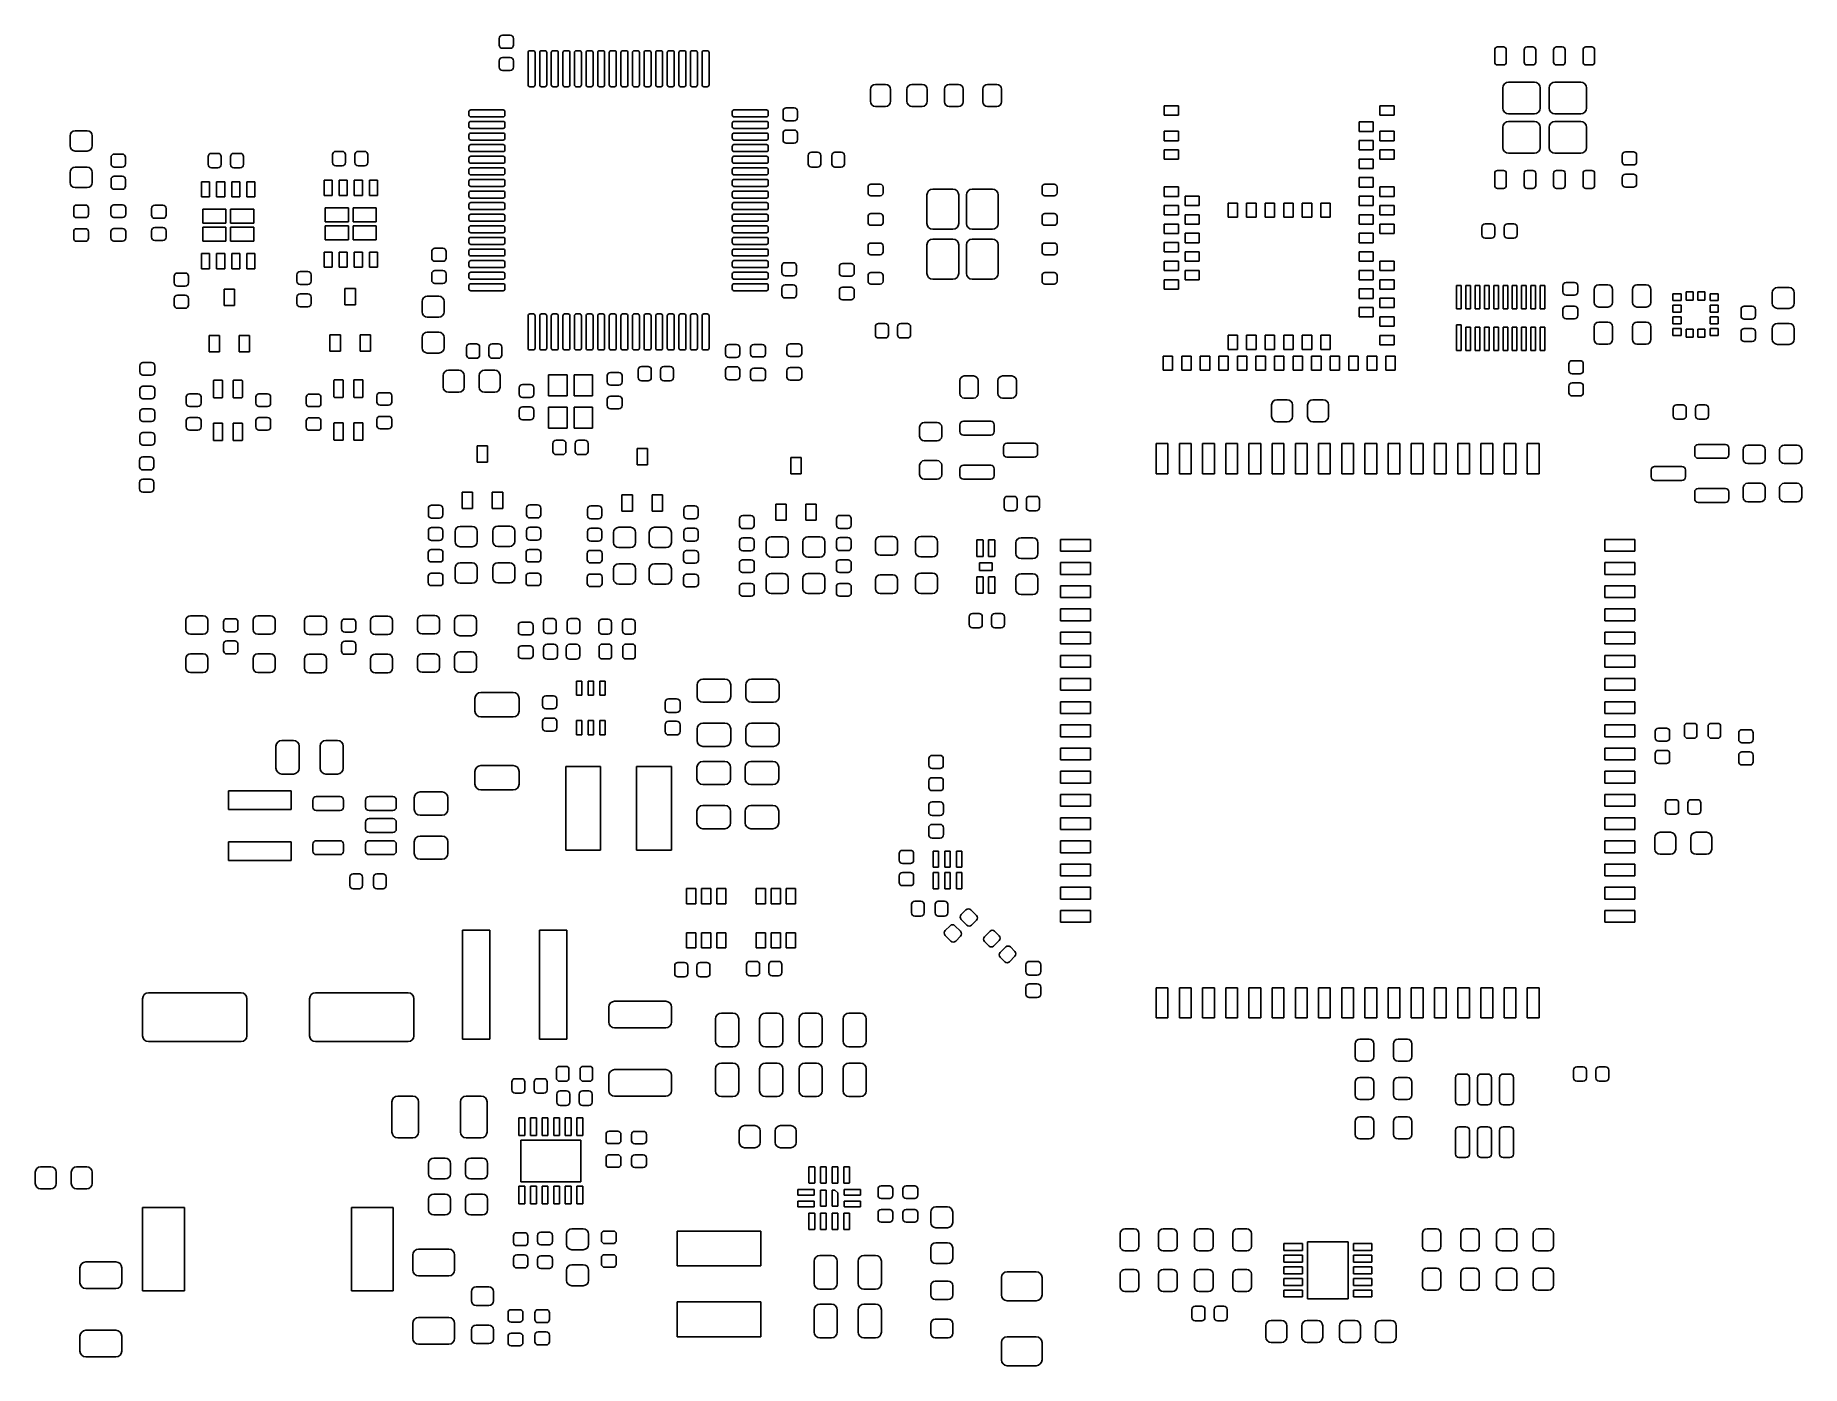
# Model space of a CAD drawing. Extents: x 107.2 to 183.3, y -143.6 to -86.3.
import ezdxf

# ---------------------------------------------------------------- set-up
doc = ezdxf.new("R2010")
doc.units = 0
doc.layers.add('BLACK', color=7, linetype='CONTINUOUS')

msp = doc.modelspace()

# ---------------------------------------------------------------- linework, layer by layer
at = {"layer": 'BLACK', "linetype": 'CONTINUOUS'}
for p, q in [((127.17, -86.4), (127.181, -86.3464)), ((127.17, -86.68), (127.17, -86.4)), ((127.181, -86.7336), (127.17, -86.68)), ((127.181, -86.3464), (127.211, -86.301)), ((127.211, -86.779), (127.181, -86.7336)), ((127.211, -86.301), (127.256, -86.2707)), ((127.256, -86.8093), (127.211, -86.779)), ((127.256, -86.2707), (127.31, -86.26)), ((127.31, -86.82), (127.256, -86.8093)), ((127.31, -86.26), (127.65, -86.26)), ((127.65, -86.26), (127.704, -86.2707)), ((127.704, -86.8093), (127.65, -86.82)), ((127.704, -86.2707), (127.749, -86.301)), ((127.749, -86.779), (127.704, -86.8093)), ((127.749, -86.301), (127.779, -86.3464)), ((127.779, -86.7336), (127.749, -86.779)), ((127.779, -86.3464), (127.79, -86.4)), ((127.79, -86.68), (127.779, -86.7336)), ((127.79, -86.4), (127.79, -86.68)), ((170.1, -86.8397), (170.127, -86.7991)), ((170.127, -86.7991), (170.167, -86.772)), ((170.167, -86.772), (170.215, -86.7625)), ((170.215, -86.7625), (170.465, -86.7625)), ((170.465, -86.7625), (170.513, -86.772)), ((170.513, -86.772), (170.553, -86.7991)), ((170.553, -86.7991), (170.58, -86.8397)), ((171.37, -86.8397), (171.397, -86.7991)), ((171.397, -86.7991), (171.437, -86.772)), ((171.437, -86.772), (171.485, -86.7625)), ((171.485, -86.7625), (171.735, -86.7625)), ((171.735, -86.7625), (171.783, -86.772)), ((171.783, -86.772), (171.823, -86.7991)), ((171.823, -86.7991), (171.85, -86.8397)), ((172.64, -86.8397), (172.667, -86.7991)), ((172.667, -86.7991), (172.707, -86.772)), ((172.707, -86.772), (172.755, -86.7625)), ((172.755, -86.7625), (173.005, -86.7625)), ((173.005, -86.7625), (173.053, -86.772)), ((173.053, -86.772), (173.093, -86.7991)), ((173.093, -86.7991), (173.12, -86.8397)), ((173.91, -86.8397), (173.937, -86.7991)), ((173.937, -86.7991), (173.977, -86.772)), ((173.977, -86.772), (174.025, -86.7625)), ((174.025, -86.7625), (174.275, -86.7625)), ((174.275, -86.7625), (174.323, -86.772)), ((174.323, -86.772), (174.363, -86.7991)), ((174.363, -86.7991), (174.39, -86.8397)), ((127.17, -87.36), (127.181, -87.3064)), ((127.17, -87.64), (127.17, -87.36)), ((127.181, -87.3064), (127.211, -87.261)), ((127.211, -87.261), (127.256, -87.2307)), ((127.256, -87.2307), (127.31, -87.22)), ((127.65, -86.82), (127.31, -86.82)), ((127.31, -87.22), (127.65, -87.22)), ((127.65, -87.22), (127.704, -87.2307)), ((127.704, -87.2307), (127.749, -87.261)), ((127.749, -87.261), (127.779, -87.3064)), ((127.779, -87.3064), (127.79, -87.36)), ((127.79, -87.36), (127.79, -87.64)), ((128.42, -87), (128.426, -86.9713)), ((128.42, -88.4), (128.42, -87)), ((128.426, -86.9713), (128.442, -86.947)), ((128.442, -86.947), (128.466, -86.9307)), ((128.466, -86.9307), (128.495, -86.925)), ((128.495, -86.925), (128.645, -86.925)), ((128.645, -86.925), (128.674, -86.9307)), ((128.674, -86.9307), (128.698, -86.947)), ((128.698, -86.947), (128.714, -86.9713)), ((128.714, -86.9713), (128.72, -87)), ((128.72, -87), (128.72, -88.4)), ((128.92, -87), (128.926, -86.9713)), ((128.92, -88.4), (128.92, -87)), ((128.926, -86.9713), (128.942, -86.947)), ((128.942, -86.947), (128.966, -86.9307)), ((128.966, -86.9307), (128.995, -86.925)), ((128.995, -86.925), (129.145, -86.925)), ((129.145, -86.925), (129.174, -86.9307)), ((129.174, -86.9307), (129.198, -86.947)), ((129.198, -86.947), (129.214, -86.9713)), ((129.214, -86.9713), (129.22, -87)), ((129.22, -87), (129.22, -88.4)), ((129.42, -87), (129.426, -86.9713)), ((129.42, -88.4), (129.42, -87)), ((129.426, -86.9713), (129.442, -86.947)), ((129.442, -86.947), (129.466, -86.9307)), ((129.466, -86.9307), (129.495, -86.925)), ((129.495, -86.925), (129.645, -86.925)), ((129.645, -86.925), (129.674, -86.9307)), ((129.674, -86.9307), (129.698, -86.947)), ((129.698, -86.947), (129.714, -86.9713)), ((129.714, -86.9713), (129.72, -87)), ((129.72, -87), (129.72, -88.4)), ((129.92, -87), (129.926, -86.9713)), ((129.92, -88.4), (129.92, -87)), ((129.926, -86.9713), (129.942, -86.947)), ((129.942, -86.947), (129.966, -86.9307)), ((129.966, -86.9307), (129.995, -86.925)), ((129.995, -86.925), (130.145, -86.925)), ((130.145, -86.925), (130.174, -86.9307)), ((130.174, -86.9307), (130.198, -86.947)), ((130.198, -86.947), (130.214, -86.9713)), ((130.214, -86.9713), (130.22, -87)), ((130.22, -87), (130.22, -88.4)), ((130.42, -87), (130.426, -86.9713)), ((130.42, -88.4), (130.42, -87)), ((130.426, -86.9713), (130.442, -86.947)), ((130.442, -86.947), (130.466, -86.9307)), ((130.466, -86.9307), (130.495, -86.925)), ((130.495, -86.925), (130.645, -86.925)), ((130.645, -86.925), (130.674, -86.9307)), ((130.674, -86.9307), (130.698, -86.947)), ((130.698, -86.947), (130.714, -86.9713)), ((130.714, -86.9713), (130.72, -87)), ((130.72, -87), (130.72, -88.4)), ((130.92, -87), (130.926, -86.9713)), ((130.92, -88.4), (130.92, -87)), ((130.926, -86.9713), (130.942, -86.947)), ((130.942, -86.947), (130.966, -86.9307)), ((130.966, -86.9307), (130.995, -86.925)), ((130.995, -86.925), (131.145, -86.925)), ((131.145, -86.925), (131.174, -86.9307)), ((131.174, -86.9307), (131.198, -86.947)), ((131.198, -86.947), (131.214, -86.9713)), ((131.214, -86.9713), (131.22, -87)), ((131.22, -87), (131.22, -88.4)), ((131.42, -87), (131.426, -86.9713)), ((131.42, -88.4), (131.42, -87)), ((131.426, -86.9713), (131.442, -86.947)), ((131.442, -86.947), (131.466, -86.9307)), ((131.466, -86.9307), (131.495, -86.925)), ((131.495, -86.925), (131.645, -86.925)), ((131.645, -86.925), (131.674, -86.9307)), ((131.674, -86.9307), (131.698, -86.947)), ((131.698, -86.947), (131.714, -86.9713)), ((131.714, -86.9713), (131.72, -87)), ((131.72, -87), (131.72, -88.4)), ((131.92, -87), (131.926, -86.9713)), ((131.92, -88.4), (131.92, -87)), ((131.926, -86.9713), (131.942, -86.947)), ((131.942, -86.947), (131.966, -86.9307)), ((131.966, -86.9307), (131.995, -86.925)), ((131.995, -86.925), (132.145, -86.925)), ((132.145, -86.925), (132.174, -86.9307)), ((132.174, -86.9307), (132.198, -86.947)), ((132.198, -86.947), (132.214, -86.9713)), ((132.214, -86.9713), (132.22, -87)), ((132.22, -87), (132.22, -88.4)), ((132.42, -87), (132.426, -86.9713)), ((132.42, -88.4), (132.42, -87)), ((132.426, -86.9713), (132.442, -86.947)), ((132.442, -86.947), (132.466, -86.9307)), ((132.466, -86.9307), (132.495, -86.925)), ((132.495, -86.925), (132.645, -86.925)), ((132.645, -86.925), (132.674, -86.9307)), ((132.674, -86.9307), (132.698, -86.947)), ((132.698, -86.947), (132.714, -86.9713)), ((132.714, -86.9713), (132.72, -87)), ((132.72, -87), (132.72, -88.4)), ((132.92, -87), (132.926, -86.9713)), ((132.92, -88.4), (132.92, -87)), ((132.926, -86.9713), (132.942, -86.947)), ((132.942, -86.947), (132.966, -86.9307)), ((132.966, -86.9307), (132.995, -86.925)), ((132.995, -86.925), (133.145, -86.925)), ((133.145, -86.925), (133.174, -86.9307)), ((133.174, -86.9307), (133.198, -86.947)), ((133.198, -86.947), (133.214, -86.9713)), ((133.214, -86.9713), (133.22, -87)), ((133.22, -87), (133.22, -88.4)), ((133.42, -87), (133.426, -86.9713)), ((133.42, -88.4), (133.42, -87)), ((133.426, -86.9713), (133.442, -86.947)), ((133.442, -86.947), (133.466, -86.9307)), ((133.466, -86.9307), (133.495, -86.925)), ((133.495, -86.925), (133.645, -86.925)), ((133.645, -86.925), (133.674, -86.9307)), ((133.674, -86.9307), (133.698, -86.947)), ((133.698, -86.947), (133.714, -86.9713)), ((133.714, -86.9713), (133.72, -87)), ((133.72, -87), (133.72, -88.4)), ((133.92, -87), (133.926, -86.9713)), ((133.92, -88.4), (133.92, -87)), ((133.926, -86.9713), (133.942, -86.947)), ((133.942, -86.947), (133.966, -86.9307)), ((133.966, -86.9307), (133.995, -86.925)), ((133.995, -86.925), (134.145, -86.925)), ((134.145, -86.925), (134.174, -86.9307)), ((134.174, -86.9307), (134.198, -86.947)), ((134.198, -86.947), (134.214, -86.9713)), ((134.214, -86.9713), (134.22, -87)), ((134.22, -87), (134.22, -88.4)), ((134.42, -87), (134.426, -86.9713)), ((134.42, -88.4), (134.42, -87)), ((134.426, -86.9713), (134.442, -86.947)), ((134.442, -86.947), (134.466, -86.9307)), ((134.466, -86.9307), (134.495, -86.925)), ((134.495, -86.925), (134.645, -86.925)), ((134.645, -86.925), (134.674, -86.9307)), ((134.674, -86.9307), (134.698, -86.947)), ((134.698, -86.947), (134.714, -86.9713)), ((134.714, -86.9713), (134.72, -87)), ((134.72, -87), (134.72, -88.4)), ((134.92, -87), (134.926, -86.9713)), ((134.92, -88.4), (134.92, -87)), ((134.926, -86.9713), (134.942, -86.947)), ((134.942, -86.947), (134.966, -86.9307)), ((134.966, -86.9307), (134.995, -86.925)), ((134.995, -86.925), (135.145, -86.925)), ((135.145, -86.925), (135.174, -86.9307)), ((135.174, -86.9307), (135.198, -86.947)), ((135.198, -86.947), (135.214, -86.9713)), ((135.214, -86.9713), (135.22, -87)), ((135.22, -87), (135.22, -88.4)), ((135.42, -87), (135.426, -86.9713)), ((135.42, -88.4), (135.42, -87)), ((135.426, -86.9713), (135.442, -86.947)), ((135.442, -86.947), (135.466, -86.9307)), ((135.466, -86.9307), (135.495, -86.925)), ((135.495, -86.925), (135.645, -86.925)), ((135.645, -86.925), (135.674, -86.9307)), ((135.674, -86.9307), (135.698, -86.947)), ((135.698, -86.947), (135.714, -86.9713)), ((135.714, -86.9713), (135.72, -87)), ((135.72, -87), (135.72, -88.4)), ((135.92, -87), (135.926, -86.9713)), ((135.92, -88.4), (135.92, -87)), ((135.926, -86.9713), (135.942, -86.947)), ((135.942, -86.947), (135.966, -86.9307)), ((135.966, -86.9307), (135.995, -86.925)), ((135.995, -86.925), (136.145, -86.925)), ((136.145, -86.925), (136.174, -86.9307)), ((136.174, -86.9307), (136.198, -86.947)), ((136.198, -86.947), (136.214, -86.9713)), ((136.214, -86.9713), (136.22, -87)), ((136.22, -87), (136.22, -88.4)), ((170.09, -86.8875), (170.1, -86.8397)), ((170.09, -87.4125), (170.09, -86.8875)), ((170.1, -87.4603), (170.09, -87.4125)), ((170.127, -87.5009), (170.1, -87.4603)), ((170.167, -87.528), (170.127, -87.5009)), ((170.215, -87.5375), (170.167, -87.528)), ((170.465, -87.5375), (170.215, -87.5375)), ((170.513, -87.528), (170.465, -87.5375)), ((170.553, -87.5009), (170.513, -87.528)), ((170.58, -87.4603), (170.553, -87.5009)), ((170.58, -86.8397), (170.59, -86.8875)), ((170.59, -87.4125), (170.58, -87.4603)), ((170.59, -86.8875), (170.59, -87.4125)), ((171.36, -86.8875), (171.37, -86.8397)), ((171.36, -87.4125), (171.36, -86.8875)), ((171.37, -87.4603), (171.36, -87.4125)), ((171.397, -87.5009), (171.37, -87.4603)), ((171.437, -87.528), (171.397, -87.5009)), ((171.485, -87.5375), (171.437, -87.528)), ((171.735, -87.5375), (171.485, -87.5375)), ((171.783, -87.528), (171.735, -87.5375)), ((171.823, -87.5009), (171.783, -87.528)), ((171.85, -87.4603), (171.823, -87.5009)), ((171.85, -86.8397), (171.86, -86.8875)), ((171.86, -87.4125), (171.85, -87.4603)), ((171.86, -86.8875), (171.86, -87.4125)), ((172.63, -86.8875), (172.64, -86.8397)), ((172.63, -87.4125), (172.63, -86.8875)), ((172.64, -87.4603), (172.63, -87.4125)), ((172.667, -87.5009), (172.64, -87.4603)), ((172.707, -87.528), (172.667, -87.5009)), ((172.755, -87.5375), (172.707, -87.528)), ((173.005, -87.5375), (172.755, -87.5375)), ((173.053, -87.528), (173.005, -87.5375)), ((173.093, -87.5009), (173.053, -87.528)), ((173.12, -87.4603), (173.093, -87.5009)), ((173.12, -86.8397), (173.13, -86.8875)), ((173.13, -87.4125), (173.12, -87.4603)), ((173.13, -86.8875), (173.13, -87.4125)), ((173.9, -86.8875), (173.91, -86.8397)), ((173.9, -87.4125), (173.9, -86.8875)), ((173.91, -87.4603), (173.9, -87.4125)), ((173.937, -87.5009), (173.91, -87.4603)), ((173.977, -87.528), (173.937, -87.5009)), ((174.025, -87.5375), (173.977, -87.528)), ((174.275, -87.5375), (174.025, -87.5375)), ((174.323, -87.528), (174.275, -87.5375)), ((174.363, -87.5009), (174.323, -87.528)), ((174.39, -87.4603), (174.363, -87.5009)), ((174.39, -86.8397), (174.4, -86.8875)), ((174.4, -87.4125), (174.39, -87.4603)), ((174.4, -86.8875), (174.4, -87.4125)), ((127.181, -87.6936), (127.17, -87.64)), ((127.211, -87.739), (127.181, -87.6936)), ((127.256, -87.7693), (127.211, -87.739)), ((127.31, -87.78), (127.256, -87.7693)), ((127.65, -87.78), (127.31, -87.78)), ((127.704, -87.7693), (127.65, -87.78)), ((127.749, -87.739), (127.704, -87.7693)), ((127.779, -87.6936), (127.749, -87.739)), ((127.79, -87.64), (127.779, -87.6936)), ((170.513, -88.3507), (170.594, -88.2965)), ((170.594, -88.2965), (170.69, -88.2775)), ((170.69, -88.2775), (171.8, -88.2775)), ((171.8, -88.2775), (171.896, -88.2965)), ((171.896, -88.2965), (171.977, -88.3507)), ((172.513, -88.3507), (172.594, -88.2965)), ((172.594, -88.2965), (172.69, -88.2775)), ((172.69, -88.2775), (173.8, -88.2775)), ((173.8, -88.2775), (173.896, -88.2965)), ((173.896, -88.2965), (173.977, -88.3507)), ((128.426, -88.4287), (128.42, -88.4)), ((128.442, -88.453), (128.426, -88.4287)), ((128.466, -88.4693), (128.442, -88.453)), ((128.495, -88.475), (128.466, -88.4693)), ((128.645, -88.475), (128.495, -88.475)), ((128.674, -88.4693), (128.645, -88.475)), ((128.698, -88.453), (128.674, -88.4693)), ((128.714, -88.4287), (128.698, -88.453)), ((128.72, -88.4), (128.714, -88.4287)), ((128.926, -88.4287), (128.92, -88.4)), ((128.942, -88.453), (128.926, -88.4287)), ((128.966, -88.4693), (128.942, -88.453)), ((128.995, -88.475), (128.966, -88.4693)), ((129.145, -88.475), (128.995, -88.475)), ((129.174, -88.4693), (129.145, -88.475)), ((129.198, -88.453), (129.174, -88.4693)), ((129.214, -88.4287), (129.198, -88.453)), ((129.22, -88.4), (129.214, -88.4287)), ((129.426, -88.4287), (129.42, -88.4)), ((129.442, -88.453), (129.426, -88.4287)), ((129.466, -88.4693), (129.442, -88.453)), ((129.495, -88.475), (129.466, -88.4693)), ((129.645, -88.475), (129.495, -88.475)), ((129.674, -88.4693), (129.645, -88.475)), ((129.698, -88.453), (129.674, -88.4693)), ((129.714, -88.4287), (129.698, -88.453)), ((129.72, -88.4), (129.714, -88.4287)), ((129.926, -88.4287), (129.92, -88.4)), ((129.942, -88.453), (129.926, -88.4287)), ((129.966, -88.4693), (129.942, -88.453)), ((129.995, -88.475), (129.966, -88.4693)), ((130.145, -88.475), (129.995, -88.475)), ((130.174, -88.4693), (130.145, -88.475)), ((130.198, -88.453), (130.174, -88.4693)), ((130.214, -88.4287), (130.198, -88.453)), ((130.22, -88.4), (130.214, -88.4287)), ((130.426, -88.4287), (130.42, -88.4)), ((130.442, -88.453), (130.426, -88.4287)), ((130.466, -88.4693), (130.442, -88.453)), ((130.495, -88.475), (130.466, -88.4693)), ((130.645, -88.475), (130.495, -88.475)), ((130.674, -88.4693), (130.645, -88.475)), ((130.698, -88.453), (130.674, -88.4693)), ((130.714, -88.4287), (130.698, -88.453)), ((130.72, -88.4), (130.714, -88.4287)), ((130.926, -88.4287), (130.92, -88.4)), ((130.942, -88.453), (130.926, -88.4287)), ((130.966, -88.4693), (130.942, -88.453)), ((130.995, -88.475), (130.966, -88.4693)), ((131.145, -88.475), (130.995, -88.475)), ((131.174, -88.4693), (131.145, -88.475)), ((131.198, -88.453), (131.174, -88.4693)), ((131.214, -88.4287), (131.198, -88.453)), ((131.22, -88.4), (131.214, -88.4287)), ((131.426, -88.4287), (131.42, -88.4)), ((131.442, -88.453), (131.426, -88.4287)), ((131.466, -88.4693), (131.442, -88.453)), ((131.495, -88.475), (131.466, -88.4693)), ((131.645, -88.475), (131.495, -88.475)), ((131.674, -88.4693), (131.645, -88.475)), ((131.698, -88.453), (131.674, -88.4693)), ((131.714, -88.4287), (131.698, -88.453)), ((131.72, -88.4), (131.714, -88.4287)), ((131.926, -88.4287), (131.92, -88.4)), ((131.942, -88.453), (131.926, -88.4287)), ((131.966, -88.4693), (131.942, -88.453)), ((131.995, -88.475), (131.966, -88.4693)), ((132.145, -88.475), (131.995, -88.475)), ((132.174, -88.4693), (132.145, -88.475)), ((132.198, -88.453), (132.174, -88.4693)), ((132.214, -88.4287), (132.198, -88.453)), ((132.22, -88.4), (132.214, -88.4287)), ((132.426, -88.4287), (132.42, -88.4)), ((132.442, -88.453), (132.426, -88.4287)), ((132.466, -88.4693), (132.442, -88.453)), ((132.495, -88.475), (132.466, -88.4693)), ((132.645, -88.475), (132.495, -88.475)), ((132.674, -88.4693), (132.645, -88.475)), ((132.698, -88.453), (132.674, -88.4693)), ((132.714, -88.4287), (132.698, -88.453)), ((132.72, -88.4), (132.714, -88.4287)), ((132.926, -88.4287), (132.92, -88.4)), ((132.942, -88.453), (132.926, -88.4287)), ((132.966, -88.4693), (132.942, -88.453)), ((132.995, -88.475), (132.966, -88.4693)), ((133.145, -88.475), (132.995, -88.475)), ((133.174, -88.4693), (133.145, -88.475)), ((133.198, -88.453), (133.174, -88.4693)), ((133.214, -88.4287), (133.198, -88.453)), ((133.22, -88.4), (133.214, -88.4287)), ((133.426, -88.4287), (133.42, -88.4)), ((133.442, -88.453), (133.426, -88.4287)), ((133.466, -88.4693), (133.442, -88.453)), ((133.495, -88.475), (133.466, -88.4693)), ((133.645, -88.475), (133.495, -88.475)), ((133.674, -88.4693), (133.645, -88.475)), ((133.698, -88.453), (133.674, -88.4693)), ((133.714, -88.4287), (133.698, -88.453)), ((133.72, -88.4), (133.714, -88.4287)), ((133.926, -88.4287), (133.92, -88.4)), ((133.942, -88.453), (133.926, -88.4287)), ((133.966, -88.4693), (133.942, -88.453)), ((133.995, -88.475), (133.966, -88.4693)), ((134.145, -88.475), (133.995, -88.475)), ((134.174, -88.4693), (134.145, -88.475)), ((134.198, -88.453), (134.174, -88.4693)), ((134.214, -88.4287), (134.198, -88.453)), ((134.22, -88.4), (134.214, -88.4287)), ((134.426, -88.4287), (134.42, -88.4)), ((134.442, -88.453), (134.426, -88.4287)), ((134.466, -88.4693), (134.442, -88.453)), ((134.495, -88.475), (134.466, -88.4693)), ((134.645, -88.475), (134.495, -88.475)), ((134.674, -88.4693), (134.645, -88.475)), ((134.698, -88.453), (134.674, -88.4693)), ((134.714, -88.4287), (134.698, -88.453)), ((134.72, -88.4), (134.714, -88.4287)), ((134.926, -88.4287), (134.92, -88.4)), ((134.942, -88.453), (134.926, -88.4287)), ((134.966, -88.4693), (134.942, -88.453)), ((134.995, -88.475), (134.966, -88.4693)), ((135.145, -88.475), (134.995, -88.475)), ((135.174, -88.4693), (135.145, -88.475)), ((135.198, -88.453), (135.174, -88.4693)), ((135.214, -88.4287), (135.198, -88.453)), ((135.22, -88.4), (135.214, -88.4287)), ((135.426, -88.4287), (135.42, -88.4)), ((135.442, -88.453), (135.426, -88.4287)), ((135.466, -88.4693), (135.442, -88.453)), ((135.495, -88.475), (135.466, -88.4693)), ((135.645, -88.475), (135.495, -88.475)), ((135.674, -88.4693), (135.645, -88.475)), ((135.698, -88.453), (135.674, -88.4693)), ((135.714, -88.4287), (135.698, -88.453)), ((135.72, -88.4), (135.714, -88.4287)), ((135.926, -88.4287), (135.92, -88.4)), ((135.942, -88.453), (135.926, -88.4287)), ((135.966, -88.4693), (135.942, -88.453)), ((135.995, -88.475), (135.966, -88.4693)), ((136.145, -88.475), (135.995, -88.475)), ((136.174, -88.4693), (136.145, -88.475)), ((136.198, -88.453), (136.174, -88.4693)), ((136.214, -88.4287), (136.198, -88.453)), ((136.22, -88.4), (136.214, -88.4287)), ((143.175, -88.5938), (143.192, -88.51)), ((143.175, -89.1063), (143.175, -88.5938)), ((143.192, -88.51), (143.239, -88.4391)), ((143.239, -88.4391), (143.31, -88.3917)), ((143.31, -88.3917), (143.394, -88.375)), ((143.394, -88.375), (143.831, -88.375)), ((143.831, -88.375), (143.915, -88.3917)), ((143.915, -88.3917), (143.986, -88.4391)), ((143.986, -88.4391), (144.033, -88.51)), ((144.033, -88.51), (144.05, -88.5938)), ((144.05, -88.5938), (144.05, -89.1063)), ((144.75, -88.5938), (144.767, -88.51)), ((144.75, -89.1063), (144.75, -88.5938)), ((144.767, -88.51), (144.814, -88.4391)), ((144.814, -88.4391), (144.885, -88.3917)), ((144.885, -88.3917), (144.969, -88.375)), ((144.969, -88.375), (145.406, -88.375)), ((145.406, -88.375), (145.49, -88.3917)), ((145.49, -88.3917), (145.561, -88.4391)), ((145.561, -88.4391), (145.608, -88.51)), ((145.608, -88.51), (145.625, -88.5938)), ((145.625, -88.5938), (145.625, -89.1063)), ((146.375, -88.575), (146.39, -88.4985)), ((146.375, -89.125), (146.375, -88.575)), ((146.39, -88.4985), (146.434, -88.4336)), ((146.434, -88.4336), (146.498, -88.3902)), ((146.498, -88.3902), (146.575, -88.375)), ((146.575, -88.375), (146.975, -88.375)), ((146.975, -88.375), (147.052, -88.3902)), ((147.052, -88.3902), (147.116, -88.4336)), ((147.116, -88.4336), (147.16, -88.4985)), ((147.16, -88.4985), (147.175, -88.575)), ((147.175, -88.575), (147.175, -89.125)), ((148.025, -88.575), (148.04, -88.4985)), ((148.025, -89.125), (148.025, -88.575)), ((148.04, -88.4985), (148.084, -88.4336)), ((148.084, -88.4336), (148.148, -88.3902)), ((148.148, -88.3902), (148.225, -88.375)), ((148.225, -88.375), (148.625, -88.375)), ((148.625, -88.375), (148.702, -88.3902)), ((148.702, -88.3902), (148.766, -88.4336)), ((148.766, -88.4336), (148.81, -88.4985)), ((148.81, -88.4985), (148.825, -88.575)), ((148.825, -88.575), (148.825, -89.125)), ((170.44, -88.5275), (170.459, -88.4318)), ((170.44, -89.3975), (170.44, -88.5275)), ((170.459, -88.4318), (170.513, -88.3507)), ((171.977, -88.3507), (172.031, -88.4318)), ((172.031, -88.4318), (172.05, -88.5275)), ((172.05, -88.5275), (172.05, -89.3975)), ((172.44, -88.5275), (172.459, -88.4318)), ((172.44, -89.3975), (172.44, -88.5275)), ((172.459, -88.4318), (172.513, -88.3507)), ((173.977, -88.3507), (174.031, -88.4318)), ((174.031, -88.4318), (174.05, -88.5275)), ((174.05, -88.5275), (174.05, -89.3975)), ((125.87, -89.55), (125.876, -89.5213)), ((125.87, -89.7), (125.87, -89.55)), ((125.876, -89.7287), (125.87, -89.7)), ((125.876, -89.5213), (125.892, -89.497)), ((125.892, -89.753), (125.876, -89.7287)), ((125.892, -89.497), (125.916, -89.4807)), ((125.916, -89.7693), (125.892, -89.753)), ((125.916, -89.4807), (125.945, -89.475)), ((125.945, -89.775), (125.916, -89.7693)), ((125.945, -89.475), (127.345, -89.475)), ((127.345, -89.775), (125.945, -89.775)), ((127.345, -89.475), (127.374, -89.4807)), ((127.374, -89.7693), (127.345, -89.775)), ((127.374, -89.4807), (127.398, -89.497)), ((127.398, -89.753), (127.374, -89.7693)), ((127.398, -89.497), (127.414, -89.5213)), ((127.414, -89.7287), (127.398, -89.753)), ((127.414, -89.5213), (127.42, -89.55)), ((127.42, -89.7), (127.414, -89.7287)), ((127.42, -89.55), (127.42, -89.7)), ((137.22, -89.55), (137.226, -89.5213)), ((137.22, -89.7), (137.22, -89.55)), ((137.226, -89.7287), (137.22, -89.7)), ((137.226, -89.5213), (137.242, -89.497)), ((137.242, -89.753), (137.226, -89.7287)), ((137.242, -89.497), (137.266, -89.4807)), ((137.266, -89.7693), (137.242, -89.753)), ((137.266, -89.4807), (137.295, -89.475)), ((137.295, -89.775), (137.266, -89.7693)), ((137.295, -89.475), (138.695, -89.475)), ((138.695, -89.775), (137.295, -89.775)), ((138.695, -89.475), (138.724, -89.4807)), ((138.724, -89.7693), (138.695, -89.775)), ((138.724, -89.4807), (138.748, -89.497)), ((138.748, -89.753), (138.724, -89.7693)), ((138.748, -89.497), (138.764, -89.5213)), ((138.764, -89.7287), (138.748, -89.753)), ((138.764, -89.5213), (138.77, -89.55)), ((138.77, -89.7), (138.764, -89.7287)), ((138.77, -89.55), (138.77, -89.7)), ((139.41, -89.525), (139.421, -89.4714)), ((139.41, -89.805), (139.41, -89.525)), ((139.421, -89.8586), (139.41, -89.805)), ((139.421, -89.4714), (139.451, -89.426)), ((139.451, -89.426), (139.496, -89.3957)), ((139.496, -89.3957), (139.55, -89.385)), ((139.55, -89.385), (139.89, -89.385)), ((139.89, -89.385), (139.944, -89.3957)), ((139.944, -89.3957), (139.989, -89.426)), ((139.989, -89.426), (140.019, -89.4714)), ((140.019, -89.4714), (140.03, -89.525)), ((140.03, -89.805), (140.019, -89.8586)), ((140.03, -89.525), (140.03, -89.805)), ((143.192, -89.19), (143.175, -89.1063)), ((143.239, -89.2609), (143.192, -89.19)), ((143.31, -89.3083), (143.239, -89.2609)), ((143.394, -89.325), (143.31, -89.3083)), ((143.831, -89.325), (143.394, -89.325)), ((143.915, -89.3083), (143.831, -89.325)), ((143.986, -89.2609), (143.915, -89.3083)), ((144.033, -89.19), (143.986, -89.2609)), ((144.05, -89.1063), (144.033, -89.19)), ((144.767, -89.19), (144.75, -89.1063)), ((144.814, -89.2609), (144.767, -89.19)), ((144.885, -89.3083), (144.814, -89.2609)), ((144.969, -89.325), (144.885, -89.3083)), ((145.406, -89.325), (144.969, -89.325)), ((145.49, -89.3083), (145.406, -89.325)), ((145.561, -89.2609), (145.49, -89.3083)), ((145.608, -89.19), (145.561, -89.2609)), ((145.625, -89.1063), (145.608, -89.19)), ((146.39, -89.2015), (146.375, -89.125)), ((146.434, -89.2664), (146.39, -89.2015)), ((146.498, -89.3098), (146.434, -89.2664)), ((146.575, -89.325), (146.498, -89.3098)), ((146.975, -89.325), (146.575, -89.325)), ((147.052, -89.3098), (146.975, -89.325)), ((147.116, -89.2664), (147.052, -89.3098)), ((147.16, -89.2015), (147.116, -89.2664)), ((147.175, -89.125), (147.16, -89.2015)), ((148.04, -89.2015), (148.025, -89.125)), ((148.084, -89.2664), (148.04, -89.2015)), ((148.148, -89.3098), (148.084, -89.2664)), ((148.225, -89.325), (148.148, -89.3098)), ((148.625, -89.325), (148.225, -89.325)), ((148.702, -89.3098), (148.625, -89.325)), ((148.766, -89.2664), (148.702, -89.3098)), ((148.81, -89.2015), (148.766, -89.2664)), ((148.825, -89.125), (148.81, -89.2015)), ((155.845, -89.7032), (155.845, -89.2968)), ((155.845, -89.2968), (156.455, -89.2968)), ((156.455, -89.7032), (155.845, -89.7032)), ((156.455, -89.2968), (156.455, -89.7032)), ((165.145, -89.7032), (165.145, -89.2968)), ((165.145, -89.2968), (165.755, -89.2968)), ((165.755, -89.7032), (165.145, -89.7032)), ((165.755, -89.2968), (165.755, -89.7032)), ((170.459, -89.4932), (170.44, -89.3975)), ((170.513, -89.5743), (170.459, -89.4932)), ((170.594, -89.6285), (170.513, -89.5743)), ((170.69, -89.6475), (170.594, -89.6285)), ((171.8, -89.6475), (170.69, -89.6475)), ((171.896, -89.6285), (171.8, -89.6475)), ((171.977, -89.5743), (171.896, -89.6285)), ((172.031, -89.4932), (171.977, -89.5743)), ((172.05, -89.3975), (172.031, -89.4932)), ((172.459, -89.4932), (172.44, -89.3975)), ((172.513, -89.5743), (172.459, -89.4932)), ((172.594, -89.6285), (172.513, -89.5743)), ((172.69, -89.6475), (172.594, -89.6285)), ((173.8, -89.6475), (172.69, -89.6475)), ((173.896, -89.6285), (173.8, -89.6475)), ((173.977, -89.5743), (173.896, -89.6285)), ((174.031, -89.4932), (173.977, -89.5743)), ((174.05, -89.3975), (174.031, -89.4932)), ((108.675, -90.5938), (108.692, -90.51)), ((108.675, -91.0312), (108.675, -90.5938)), ((108.692, -90.51), (108.739, -90.4391)), ((108.739, -90.4391), (108.81, -90.3917)), ((108.81, -90.3917), (108.894, -90.375)), ((108.894, -90.375), (109.406, -90.375)), ((109.406, -90.375), (109.49, -90.3917)), ((109.49, -90.3917), (109.561, -90.4391)), ((109.561, -90.4391), (109.608, -90.51)), ((109.608, -90.51), (109.625, -90.5938)), ((109.625, -90.5938), (109.625, -91.0312)), ((125.87, -90.05), (125.876, -90.0213)), ((125.87, -90.2), (125.87, -90.05)), ((125.876, -90.2287), (125.87, -90.2)), ((125.87, -90.55), (125.876, -90.5213)), ((125.87, -90.7), (125.87, -90.55)), ((125.876, -90.0213), (125.892, -89.997)), ((125.892, -90.253), (125.876, -90.2287)), ((125.876, -90.5213), (125.892, -90.497)), ((125.892, -89.997), (125.916, -89.9807)), ((125.916, -90.2693), (125.892, -90.253)), ((125.892, -90.497), (125.916, -90.4807)), ((125.916, -89.9807), (125.945, -89.975)), ((125.945, -90.275), (125.916, -90.2693)), ((125.916, -90.4807), (125.945, -90.475)), ((125.945, -89.975), (127.345, -89.975)), ((127.345, -90.275), (125.945, -90.275)), ((125.945, -90.475), (127.345, -90.475)), ((127.345, -89.975), (127.374, -89.9807)), ((127.374, -90.2693), (127.345, -90.275)), ((127.345, -90.475), (127.374, -90.4807)), ((127.374, -89.9807), (127.398, -89.997)), ((127.398, -90.253), (127.374, -90.2693)), ((127.374, -90.4807), (127.398, -90.497)), ((127.398, -89.997), (127.414, -90.0213)), ((127.414, -90.2287), (127.398, -90.253)), ((127.398, -90.497), (127.414, -90.5213)), ((127.414, -90.0213), (127.42, -90.05)), ((127.42, -90.2), (127.414, -90.2287)), ((127.414, -90.5213), (127.42, -90.55)), ((127.42, -90.05), (127.42, -90.2)), ((127.42, -90.55), (127.42, -90.7)), ((137.22, -90.05), (137.226, -90.0213)), ((137.22, -90.2), (137.22, -90.05)), ((137.226, -90.2287), (137.22, -90.2)), ((137.22, -90.55), (137.226, -90.5213)), ((137.22, -90.7), (137.22, -90.55)), ((137.226, -90.0213), (137.242, -89.997)), ((137.242, -90.253), (137.226, -90.2287)), ((137.226, -90.5213), (137.242, -90.497)), ((137.242, -89.997), (137.266, -89.9807)), ((137.266, -90.2693), (137.242, -90.253)), ((137.242, -90.497), (137.266, -90.4807)), ((137.266, -89.9807), (137.295, -89.975)), ((137.295, -90.275), (137.266, -90.2693)), ((137.266, -90.4807), (137.295, -90.475)), ((137.295, -89.975), (138.695, -89.975)), ((138.695, -90.275), (137.295, -90.275)), ((137.295, -90.475), (138.695, -90.475)), ((138.695, -89.975), (138.724, -89.9807)), ((138.724, -90.2693), (138.695, -90.275)), ((138.695, -90.475), (138.724, -90.4807)), ((138.724, -89.9807), (138.748, -89.997)), ((138.748, -90.253), (138.724, -90.2693)), ((138.724, -90.4807), (138.748, -90.497)), ((138.748, -89.997), (138.764, -90.0213)), ((138.764, -90.2287), (138.748, -90.253)), ((138.748, -90.497), (138.764, -90.5213)), ((138.764, -90.0213), (138.77, -90.05)), ((138.77, -90.2), (138.764, -90.2287)), ((138.764, -90.5213), (138.77, -90.55)), ((138.77, -90.05), (138.77, -90.2)), ((138.77, -90.55), (138.77, -90.7)), ((139.41, -90.485), (139.421, -90.4314)), ((139.41, -90.765), (139.41, -90.485)), ((139.451, -89.904), (139.421, -89.8586)), ((139.421, -90.4314), (139.451, -90.386)), ((139.496, -89.9343), (139.451, -89.904)), ((139.451, -90.386), (139.496, -90.3557)), ((139.55, -89.945), (139.496, -89.9343)), ((139.496, -90.3557), (139.55, -90.345)), ((139.89, -89.945), (139.55, -89.945)), ((139.55, -90.345), (139.89, -90.345)), ((139.944, -89.9343), (139.89, -89.945)), ((139.89, -90.345), (139.944, -90.3557)), ((139.989, -89.904), (139.944, -89.9343)), ((139.944, -90.3557), (139.989, -90.386)), ((140.019, -89.8586), (139.989, -89.904)), ((139.989, -90.386), (140.019, -90.4314)), ((140.019, -90.4314), (140.03, -90.485)), ((140.03, -90.485), (140.03, -90.765)), ((155.845, -90.8032), (155.845, -90.3968)), ((155.845, -90.3968), (156.455, -90.3968)), ((156.455, -90.3968), (156.455, -90.8032)), ((164.245, -90.4032), (164.245, -89.9968)), ((164.245, -89.9968), (164.855, -89.9968)), ((164.855, -90.4032), (164.245, -90.4032)), ((164.855, -89.9968), (164.855, -90.4032)), ((165.145, -90.8032), (165.145, -90.3968)), ((165.145, -90.3968), (165.755, -90.3968)), ((165.755, -90.3968), (165.755, -90.8032)), ((170.44, -90.2275), (170.459, -90.1318)), ((170.44, -91.0975), (170.44, -90.2275)), ((170.459, -90.1318), (170.513, -90.0507)), ((170.513, -90.0507), (170.594, -89.9965)), ((170.594, -89.9965), (170.69, -89.9775)), ((170.69, -89.9775), (171.8, -89.9775)), ((171.8, -89.9775), (171.896, -89.9965)), ((171.896, -89.9965), (171.977, -90.0507)), ((171.977, -90.0507), (172.031, -90.1318)), ((172.031, -90.1318), (172.05, -90.2275)), ((172.05, -90.2275), (172.05, -91.0975)), ((172.44, -90.2275), (172.459, -90.1318)), ((172.44, -91.0975), (172.44, -90.2275)), ((172.459, -90.1318), (172.513, -90.0507)), ((172.513, -90.0507), (172.594, -89.9965)), ((172.594, -89.9965), (172.69, -89.9775)), ((172.69, -89.9775), (173.8, -89.9775)), ((173.8, -89.9775), (173.896, -89.9965)), ((173.896, -89.9965), (173.977, -90.0507)), ((173.977, -90.0507), (174.031, -90.1318)), ((174.031, -90.1318), (174.05, -90.2275)), ((174.05, -90.2275), (174.05, -91.0975)), ((108.692, -91.115), (108.675, -91.0312)), ((108.739, -91.1859), (108.692, -91.115)), ((108.81, -91.2333), (108.739, -91.1859)), ((108.894, -91.25), (108.81, -91.2333)), ((109.406, -91.25), (108.894, -91.25)), ((109.49, -91.2333), (109.406, -91.25)), ((109.561, -91.1859), (109.49, -91.2333)), ((109.608, -91.115), (109.561, -91.1859)), ((109.625, -91.0312), (109.608, -91.115)), ((110.526, -91.3907), (110.58, -91.38)), ((110.58, -91.38), (110.92, -91.38)), ((110.92, -91.38), (110.974, -91.3907)), ((114.671, -91.391), (114.716, -91.3607)), ((114.716, -91.3607), (114.77, -91.35)), ((114.77, -91.35), (115.05, -91.35)), ((115.05, -91.35), (115.104, -91.3607)), ((115.104, -91.3607), (115.149, -91.391)), ((115.631, -91.391), (115.676, -91.3607)), ((115.676, -91.3607), (115.73, -91.35)), ((115.73, -91.35), (116.01, -91.35)), ((116.01, -91.35), (116.064, -91.3607)), ((116.064, -91.3607), (116.109, -91.391)), ((119.99, -91.405), (120.001, -91.3514)), ((120.001, -91.3514), (120.031, -91.306)), ((120.031, -91.306), (120.076, -91.2757)), ((120.076, -91.2757), (120.13, -91.265)), ((120.13, -91.265), (120.41, -91.265)), ((120.41, -91.265), (120.464, -91.2757)), ((120.464, -91.2757), (120.509, -91.306)), ((120.509, -91.306), (120.539, -91.3514)), ((120.539, -91.3514), (120.55, -91.405)), ((120.95, -91.405), (120.961, -91.3514)), ((120.961, -91.3514), (120.991, -91.306)), ((120.991, -91.306), (121.036, -91.2757)), ((121.036, -91.2757), (121.09, -91.265)), ((121.09, -91.265), (121.37, -91.265)), ((121.37, -91.265), (121.424, -91.2757)), ((121.424, -91.2757), (121.469, -91.306)), ((121.469, -91.306), (121.499, -91.3514)), ((121.499, -91.3514), (121.51, -91.405)), ((125.876, -90.7287), (125.87, -90.7)), ((125.87, -91.05), (125.876, -91.0213)), ((125.87, -91.2), (125.87, -91.05)), ((125.876, -91.2287), (125.87, -91.2)), ((125.892, -90.753), (125.876, -90.7287)), ((125.876, -91.0213), (125.892, -90.997)), ((125.892, -91.253), (125.876, -91.2287)), ((125.916, -90.7693), (125.892, -90.753)), ((125.892, -90.997), (125.916, -90.9807)), ((125.916, -91.2693), (125.892, -91.253)), ((125.945, -90.775), (125.916, -90.7693)), ((125.916, -90.9807), (125.945, -90.975)), ((125.945, -91.275), (125.916, -91.2693)), ((127.345, -90.775), (125.945, -90.775)), ((125.945, -90.975), (127.345, -90.975)), ((127.345, -91.275), (125.945, -91.275)), ((127.374, -90.7693), (127.345, -90.775)), ((127.345, -90.975), (127.374, -90.9807)), ((127.374, -91.2693), (127.345, -91.275)), ((127.398, -90.753), (127.374, -90.7693)), ((127.374, -90.9807), (127.398, -90.997)), ((127.398, -91.253), (127.374, -91.2693)), ((127.414, -90.7287), (127.398, -90.753)), ((127.398, -90.997), (127.414, -91.0213)), ((127.414, -91.2287), (127.398, -91.253)), ((127.42, -90.7), (127.414, -90.7287)), ((127.414, -91.0213), (127.42, -91.05)), ((127.42, -91.2), (127.414, -91.2287)), ((127.42, -91.05), (127.42, -91.2)), ((137.226, -90.7287), (137.22, -90.7)), ((137.22, -91.05), (137.226, -91.0213)), ((137.22, -91.2), (137.22, -91.05)), ((137.226, -91.2287), (137.22, -91.2)), ((137.242, -90.753), (137.226, -90.7287)), ((137.226, -91.0213), (137.242, -90.997)), ((137.242, -91.253), (137.226, -91.2287)), ((137.266, -90.7693), (137.242, -90.753)), ((137.242, -90.997), (137.266, -90.9807)), ((137.266, -91.2693), (137.242, -91.253)), ((137.295, -90.775), (137.266, -90.7693)), ((137.266, -90.9807), (137.295, -90.975)), ((137.295, -91.275), (137.266, -91.2693)), ((138.695, -90.775), (137.295, -90.775)), ((137.295, -90.975), (138.695, -90.975)), ((138.695, -91.275), (137.295, -91.275)), ((138.724, -90.7693), (138.695, -90.775)), ((138.695, -90.975), (138.724, -90.9807)), ((138.724, -91.2693), (138.695, -91.275)), ((138.748, -90.753), (138.724, -90.7693)), ((138.724, -90.9807), (138.748, -90.997)), ((138.748, -91.253), (138.724, -91.2693)), ((138.764, -90.7287), (138.748, -90.753)), ((138.748, -90.997), (138.764, -91.0213)), ((138.764, -91.2287), (138.748, -91.253)), ((138.77, -90.7), (138.764, -90.7287)), ((138.764, -91.0213), (138.77, -91.05)), ((138.77, -91.2), (138.764, -91.2287)), ((138.77, -91.05), (138.77, -91.2)), ((139.421, -90.8186), (139.41, -90.765)), ((139.451, -90.864), (139.421, -90.8186)), ((139.496, -90.8943), (139.451, -90.864)), ((139.55, -90.905), (139.496, -90.8943)), ((139.89, -90.905), (139.55, -90.905)), ((139.944, -90.8943), (139.89, -90.905)), ((139.989, -90.864), (139.944, -90.8943)), ((140.019, -90.8186), (139.989, -90.864)), ((140.03, -90.765), (140.019, -90.8186)), ((140.505, -91.3883), (140.535, -91.3445)), ((140.535, -91.3445), (140.578, -91.3153)), ((140.578, -91.3153), (140.63, -91.305)), ((140.63, -91.305), (140.9, -91.305)), ((140.9, -91.305), (140.952, -91.3153)), ((140.952, -91.3153), (140.995, -91.3445)), ((140.995, -91.3445), (141.025, -91.3883)), ((141.525, -91.3883), (141.555, -91.3445)), ((141.555, -91.3445), (141.598, -91.3153)), ((141.598, -91.3153), (141.65, -91.305)), ((141.65, -91.305), (141.92, -91.305)), ((141.92, -91.305), (141.972, -91.3153)), ((141.972, -91.3153), (142.015, -91.3445)), ((142.015, -91.3445), (142.045, -91.3883)), ((156.455, -90.8032), (155.845, -90.8032)), ((155.845, -91.6032), (155.845, -91.1968)), ((155.845, -91.1968), (156.455, -91.1968)), ((156.455, -91.1968), (156.455, -91.6032)), ((164.245, -91.2032), (164.245, -90.7968)), ((164.245, -90.7968), (164.855, -90.7968)), ((164.855, -91.2032), (164.245, -91.2032)), ((164.855, -90.7968), (164.855, -91.2032)), ((165.755, -90.8032), (165.145, -90.8032)), ((165.145, -91.6032), (165.145, -91.1968)), ((165.145, -91.1968), (165.755, -91.1968)), ((165.755, -91.1968), (165.755, -91.6032)), ((170.459, -91.1932), (170.44, -91.0975)), ((170.513, -91.2743), (170.459, -91.1932)), ((170.594, -91.3285), (170.513, -91.2743)), ((170.69, -91.3475), (170.594, -91.3285)), ((171.8, -91.3475), (170.69, -91.3475)), ((171.896, -91.3285), (171.8, -91.3475)), ((171.977, -91.2743), (171.896, -91.3285)), ((172.031, -91.1932), (171.977, -91.2743)), ((172.05, -91.0975), (172.031, -91.1932)), ((172.459, -91.1932), (172.44, -91.0975)), ((172.513, -91.2743), (172.459, -91.1932)), ((172.594, -91.3285), (172.513, -91.2743)), ((172.69, -91.3475), (172.594, -91.3285)), ((173.8, -91.3475), (172.69, -91.3475)), ((173.896, -91.3285), (173.8, -91.3475)), ((173.977, -91.2743), (173.896, -91.3285)), ((174.031, -91.1932), (173.977, -91.2743)), ((174.05, -91.0975), (174.031, -91.1932)), ((175.59, -91.43), (175.601, -91.3764)), ((175.601, -91.3764), (175.631, -91.331)), ((175.631, -91.331), (175.676, -91.3007)), ((175.676, -91.3007), (175.73, -91.29)), ((175.73, -91.29), (176.07, -91.29)), ((176.07, -91.29), (176.124, -91.3007)), ((176.124, -91.3007), (176.169, -91.331)), ((176.169, -91.331), (176.199, -91.3764)), ((176.199, -91.3764), (176.21, -91.43)), ((108.675, -92.1688), (108.692, -92.085)), ((108.692, -92.085), (108.739, -92.0141)), ((108.739, -92.0141), (108.81, -91.9667)), ((108.81, -91.9667), (108.894, -91.95)), ((108.894, -91.95), (109.406, -91.95)), ((109.406, -91.95), (109.49, -91.9667)), ((109.49, -91.9667), (109.561, -92.0141)), ((109.561, -92.0141), (109.608, -92.085)), ((109.608, -92.085), (109.625, -92.1688)), ((110.44, -91.52), (110.451, -91.4664)), ((110.44, -91.8), (110.44, -91.52)), ((110.451, -91.8536), (110.44, -91.8)), ((110.451, -91.4664), (110.481, -91.421)), ((110.481, -91.899), (110.451, -91.8536)), ((110.481, -91.421), (110.526, -91.3907)), ((110.526, -91.9293), (110.481, -91.899)), ((110.58, -91.94), (110.526, -91.9293)), ((110.92, -91.94), (110.58, -91.94)), ((110.974, -91.9293), (110.92, -91.94)), ((110.974, -91.3907), (111.019, -91.421)), ((111.019, -91.899), (110.974, -91.9293)), ((111.019, -91.421), (111.049, -91.4664)), ((111.049, -91.8536), (111.019, -91.899)), ((111.049, -91.4664), (111.06, -91.52)), ((111.06, -91.8), (111.049, -91.8536)), ((111.06, -91.52), (111.06, -91.8)), ((114.63, -91.49), (114.641, -91.4364)), ((114.63, -91.83), (114.63, -91.49)), ((114.641, -91.8836), (114.63, -91.83)), ((114.641, -91.4364), (114.671, -91.391)), ((114.671, -91.929), (114.641, -91.8836)), ((114.716, -91.9593), (114.671, -91.929)), ((114.77, -91.97), (114.716, -91.9593)), ((115.05, -91.97), (114.77, -91.97)), ((115.104, -91.9593), (115.05, -91.97)), ((115.149, -91.929), (115.104, -91.9593)), ((115.149, -91.391), (115.179, -91.4364)), ((115.179, -91.8836), (115.149, -91.929)), ((115.179, -91.4364), (115.19, -91.49)), ((115.19, -91.83), (115.179, -91.8836)), ((115.19, -91.49), (115.19, -91.83)), ((115.59, -91.49), (115.601, -91.4364)), ((115.59, -91.83), (115.59, -91.49)), ((115.601, -91.8836), (115.59, -91.83)), ((115.601, -91.4364), (115.631, -91.391)), ((115.631, -91.929), (115.601, -91.8836)), ((115.676, -91.9593), (115.631, -91.929)), ((115.73, -91.97), (115.676, -91.9593)), ((116.01, -91.97), (115.73, -91.97)), ((116.064, -91.9593), (116.01, -91.97)), ((116.109, -91.929), (116.064, -91.9593)), ((116.109, -91.391), (116.139, -91.4364)), ((116.139, -91.8836), (116.109, -91.929)), ((116.139, -91.4364), (116.15, -91.49)), ((116.15, -91.83), (116.139, -91.8836)), ((116.15, -91.49), (116.15, -91.83)), ((119.99, -91.745), (119.99, -91.405)), ((120.001, -91.7986), (119.99, -91.745)), ((120.031, -91.844), (120.001, -91.7986)), ((120.076, -91.8743), (120.031, -91.844)), ((120.13, -91.885), (120.076, -91.8743)), ((120.41, -91.885), (120.13, -91.885)), ((120.464, -91.8743), (120.41, -91.885)), ((120.509, -91.844), (120.464, -91.8743)), ((120.539, -91.7986), (120.509, -91.844)), ((120.55, -91.745), (120.539, -91.7986)), ((120.55, -91.405), (120.55, -91.745)), ((120.95, -91.745), (120.95, -91.405)), ((120.961, -91.7986), (120.95, -91.745)), ((120.991, -91.844), (120.961, -91.7986)), ((121.036, -91.8743), (120.991, -91.844)), ((121.09, -91.885), (121.036, -91.8743)), ((121.37, -91.885), (121.09, -91.885)), ((121.424, -91.8743), (121.37, -91.885)), ((121.469, -91.844), (121.424, -91.8743)), ((121.499, -91.7986), (121.469, -91.844)), ((121.51, -91.745), (121.499, -91.7986)), ((121.51, -91.405), (121.51, -91.745)), ((125.87, -91.55), (125.876, -91.5213)), ((125.87, -91.7), (125.87, -91.55)), ((125.876, -91.7287), (125.87, -91.7)), ((125.87, -92.05), (125.876, -92.0213)), ((125.87, -92.2), (125.87, -92.05)), ((125.876, -91.5213), (125.892, -91.497)), ((125.892, -91.753), (125.876, -91.7287)), ((125.876, -92.0213), (125.892, -91.997)), ((125.892, -91.497), (125.916, -91.4807)), ((125.916, -91.7693), (125.892, -91.753)), ((125.892, -91.997), (125.916, -91.9807)), ((125.916, -91.4807), (125.945, -91.475)), ((125.945, -91.775), (125.916, -91.7693)), ((125.916, -91.9807), (125.945, -91.975)), ((125.945, -91.475), (127.345, -91.475)), ((127.345, -91.775), (125.945, -91.775)), ((125.945, -91.975), (127.345, -91.975)), ((127.345, -91.475), (127.374, -91.4807)), ((127.374, -91.7693), (127.345, -91.775)), ((127.345, -91.975), (127.374, -91.9807)), ((127.374, -91.4807), (127.398, -91.497)), ((127.398, -91.753), (127.374, -91.7693)), ((127.374, -91.9807), (127.398, -91.997)), ((127.398, -91.497), (127.414, -91.5213)), ((127.414, -91.7287), (127.398, -91.753)), ((127.398, -91.997), (127.414, -92.0213)), ((127.414, -91.5213), (127.42, -91.55)), ((127.42, -91.7), (127.414, -91.7287)), ((127.414, -92.0213), (127.42, -92.05)), ((127.42, -91.55), (127.42, -91.7)), ((127.42, -92.05), (127.42, -92.2)), ((137.22, -91.55), (137.226, -91.5213)), ((137.22, -91.7), (137.22, -91.55)), ((137.226, -91.7287), (137.22, -91.7)), ((137.22, -92.05), (137.226, -92.0213)), ((137.22, -92.2), (137.22, -92.05)), ((137.226, -91.5213), (137.242, -91.497)), ((137.242, -91.753), (137.226, -91.7287)), ((137.226, -92.0213), (137.242, -91.997)), ((137.242, -91.497), (137.266, -91.4807)), ((137.266, -91.7693), (137.242, -91.753)), ((137.242, -91.997), (137.266, -91.9807)), ((137.266, -91.4807), (137.295, -91.475)), ((137.295, -91.775), (137.266, -91.7693)), ((137.266, -91.9807), (137.295, -91.975)), ((137.295, -91.475), (138.695, -91.475)), ((138.695, -91.775), (137.295, -91.775)), ((137.295, -91.975), (138.695, -91.975)), ((138.695, -91.475), (138.724, -91.4807)), ((138.724, -91.7693), (138.695, -91.775)), ((138.695, -91.975), (138.724, -91.9807)), ((138.724, -91.4807), (138.748, -91.497)), ((138.748, -91.753), (138.724, -91.7693)), ((138.724, -91.9807), (138.748, -91.997)), ((138.748, -91.497), (138.764, -91.5213)), ((138.764, -91.7287), (138.748, -91.753)), ((138.748, -91.997), (138.764, -92.0213)), ((138.764, -91.5213), (138.77, -91.55)), ((138.77, -91.7), (138.764, -91.7287)), ((138.764, -92.0213), (138.77, -92.05)), ((138.77, -91.55), (138.77, -91.7)), ((138.77, -92.05), (138.77, -92.2)), ((140.495, -91.44), (140.505, -91.3883)), ((140.495, -91.81), (140.495, -91.44)), ((140.505, -91.8617), (140.495, -91.81)), ((140.535, -91.9055), (140.505, -91.8617)), ((140.578, -91.9347), (140.535, -91.9055)), ((140.63, -91.945), (140.578, -91.9347)), ((140.9, -91.945), (140.63, -91.945)), ((140.952, -91.9347), (140.9, -91.945)), ((140.995, -91.9055), (140.952, -91.9347)), ((141.025, -91.8617), (140.995, -91.9055)), ((141.025, -91.3883), (141.035, -91.44)), ((141.035, -91.81), (141.025, -91.8617)), ((141.035, -91.44), (141.035, -91.81)), ((141.515, -91.44), (141.525, -91.3883)), ((141.515, -91.81), (141.515, -91.44)), ((141.525, -91.8617), (141.515, -91.81)), ((141.555, -91.9055), (141.525, -91.8617)), ((141.598, -91.9347), (141.555, -91.9055)), ((141.65, -91.945), (141.598, -91.9347)), ((141.92, -91.945), (141.65, -91.945)), ((141.972, -91.9347), (141.92, -91.945)), ((142.015, -91.9055), (141.972, -91.9347)), ((142.045, -91.8617), (142.015, -91.9055)), ((142.045, -91.3883), (142.055, -91.44)), ((142.055, -91.81), (142.045, -91.8617)), ((142.055, -91.44), (142.055, -91.81)), ((156.455, -91.6032), (155.845, -91.6032)), ((164.245, -92.0032), (164.245, -91.5968)), ((164.245, -91.5968), (164.855, -91.5968)), ((164.855, -92.0032), (164.245, -92.0032)), ((164.855, -91.5968), (164.855, -92.0032)), ((165.755, -91.6032), (165.145, -91.6032)), ((170.1, -92.1647), (170.127, -92.1241)), ((170.127, -92.1241), (170.167, -92.097)), ((170.167, -92.097), (170.215, -92.0875)), ((170.215, -92.0875), (170.465, -92.0875)), ((170.465, -92.0875), (170.513, -92.097)), ((170.513, -92.097), (170.553, -92.1241)), ((170.553, -92.1241), (170.58, -92.1647)), ((171.37, -92.1647), (171.397, -92.1241)), ((171.397, -92.1241), (171.437, -92.097)), ((171.437, -92.097), (171.485, -92.0875)), ((171.485, -92.0875), (171.735, -92.0875)), ((171.735, -92.0875), (171.783, -92.097)), ((171.783, -92.097), (171.823, -92.1241)), ((171.823, -92.1241), (171.85, -92.1647)), ((172.64, -92.1647), (172.667, -92.1241)), ((172.667, -92.1241), (172.707, -92.097)), ((172.707, -92.097), (172.755, -92.0875)), ((172.755, -92.0875), (173.005, -92.0875)), ((173.005, -92.0875), (173.053, -92.097)), ((173.053, -92.097), (173.093, -92.1241)), ((173.093, -92.1241), (173.12, -92.1647)), ((173.91, -92.1647), (173.937, -92.1241)), ((173.937, -92.1241), (173.977, -92.097)), ((173.977, -92.097), (174.025, -92.0875)), ((174.025, -92.0875), (174.275, -92.0875)), ((174.275, -92.0875), (174.323, -92.097)), ((174.323, -92.097), (174.363, -92.1241)), ((174.363, -92.1241), (174.39, -92.1647)), ((175.59, -91.71), (175.59, -91.43)), ((175.601, -91.7636), (175.59, -91.71)), ((175.631, -91.809), (175.601, -91.7636)), ((175.676, -91.8393), (175.631, -91.809)), ((175.73, -91.85), (175.676, -91.8393)), ((176.07, -91.85), (175.73, -91.85)), ((176.124, -91.8393), (176.07, -91.85)), ((176.169, -91.809), (176.124, -91.8393)), ((176.199, -91.7636), (176.169, -91.809)), ((176.21, -91.71), (176.199, -91.7636)), ((176.21, -91.43), (176.21, -91.71)), ((108.675, -92.6063), (108.675, -92.1688)), ((108.692, -92.69), (108.675, -92.6063)), ((108.739, -92.7609), (108.692, -92.69)), ((108.81, -92.8083), (108.739, -92.7609)), ((108.894, -92.825), (108.81, -92.8083)), ((109.406, -92.825), (108.894, -92.825)), ((109.49, -92.8083), (109.406, -92.825)), ((109.561, -92.7609), (109.49, -92.8083)), ((109.608, -92.69), (109.561, -92.7609)), ((109.625, -92.6063), (109.608, -92.69)), ((109.625, -92.1688), (109.625, -92.6063)), ((110.44, -92.48), (110.451, -92.4264)), ((110.44, -92.76), (110.44, -92.48)), ((110.451, -92.8136), (110.44, -92.76)), ((110.451, -92.4264), (110.481, -92.381)), ((110.481, -92.859), (110.451, -92.8136)), ((110.481, -92.381), (110.526, -92.3507)), ((110.526, -92.8893), (110.481, -92.859)), ((110.526, -92.3507), (110.58, -92.34)), ((110.58, -92.9), (110.526, -92.8893)), ((110.58, -92.34), (110.92, -92.34)), ((110.92, -92.9), (110.58, -92.9)), ((110.92, -92.34), (110.974, -92.3507)), ((110.974, -92.8893), (110.92, -92.9)), ((110.974, -92.3507), (111.019, -92.381)), ((111.019, -92.859), (110.974, -92.8893)), ((111.019, -92.381), (111.049, -92.4264)), ((111.049, -92.8136), (111.019, -92.859)), ((111.049, -92.4264), (111.06, -92.48)), ((111.06, -92.76), (111.049, -92.8136)), ((111.06, -92.48), (111.06, -92.76)), ((114.34, -93.2225), (114.34, -92.5725)), ((114.34, -92.5725), (114.69, -92.5725)), ((114.69, -92.5725), (114.69, -93.2225)), ((114.99, -93.2225), (114.99, -92.5725)), ((114.99, -92.5725), (115.34, -92.5725)), ((115.34, -92.5725), (115.34, -93.2225)), ((115.64, -93.2225), (115.64, -92.5725)), ((115.64, -92.5725), (115.99, -92.5725)), ((115.99, -92.5725), (115.99, -93.2225)), ((116.29, -93.2225), (116.29, -92.5725)), ((116.29, -92.5725), (116.64, -92.5725)), ((116.64, -92.5725), (116.64, -93.2225)), ((119.625, -93.1625), (119.625, -92.5125)), ((119.625, -92.5125), (119.975, -92.5125)), ((119.975, -92.5125), (119.975, -93.1625)), ((120.275, -93.1625), (120.275, -92.5125)), ((120.275, -92.5125), (120.625, -92.5125)), ((120.625, -92.5125), (120.625, -93.1625)), ((120.925, -93.1625), (120.925, -92.5125)), ((120.925, -92.5125), (121.275, -92.5125)), ((121.275, -92.5125), (121.275, -93.1625)), ((121.575, -93.1625), (121.575, -92.5125)), ((121.575, -92.5125), (121.925, -92.5125)), ((121.925, -92.5125), (121.925, -93.1625)), ((125.876, -92.2287), (125.87, -92.2)), ((125.87, -92.55), (125.876, -92.5213)), ((125.87, -92.7), (125.87, -92.55)), ((125.876, -92.7287), (125.87, -92.7)), ((125.892, -92.253), (125.876, -92.2287)), ((125.876, -92.5213), (125.892, -92.497)), ((125.892, -92.753), (125.876, -92.7287)), ((125.916, -92.2693), (125.892, -92.253)), ((125.892, -92.497), (125.916, -92.4807)), ((125.916, -92.7693), (125.892, -92.753)), ((125.945, -92.275), (125.916, -92.2693)), ((125.916, -92.4807), (125.945, -92.475)), ((125.945, -92.775), (125.916, -92.7693)), ((127.345, -92.275), (125.945, -92.275)), ((125.945, -92.475), (127.345, -92.475)), ((127.345, -92.775), (125.945, -92.775)), ((127.374, -92.2693), (127.345, -92.275)), ((127.345, -92.475), (127.374, -92.4807)), ((127.374, -92.7693), (127.345, -92.775)), ((127.398, -92.253), (127.374, -92.2693)), ((127.374, -92.4807), (127.398, -92.497)), ((127.398, -92.753), (127.374, -92.7693)), ((127.414, -92.2287), (127.398, -92.253)), ((127.398, -92.497), (127.414, -92.5213)), ((127.414, -92.7287), (127.398, -92.753)), ((127.42, -92.2), (127.414, -92.2287)), ((127.414, -92.5213), (127.42, -92.55)), ((127.42, -92.7), (127.414, -92.7287)), ((127.42, -92.55), (127.42, -92.7)), ((137.226, -92.2287), (137.22, -92.2)), ((137.22, -92.55), (137.226, -92.5213)), ((137.22, -92.7), (137.22, -92.55)), ((137.226, -92.7287), (137.22, -92.7)), ((137.242, -92.253), (137.226, -92.2287)), ((137.226, -92.5213), (137.242, -92.497)), ((137.242, -92.753), (137.226, -92.7287)), ((137.266, -92.2693), (137.242, -92.253)), ((137.242, -92.497), (137.266, -92.4807)), ((137.266, -92.7693), (137.242, -92.753)), ((137.295, -92.275), (137.266, -92.2693)), ((137.266, -92.4807), (137.295, -92.475)), ((137.295, -92.775), (137.266, -92.7693)), ((138.695, -92.275), (137.295, -92.275)), ((137.295, -92.475), (138.695, -92.475)), ((138.695, -92.775), (137.295, -92.775)), ((138.724, -92.2693), (138.695, -92.275)), ((138.695, -92.475), (138.724, -92.4807)), ((138.724, -92.7693), (138.695, -92.775)), ((138.748, -92.253), (138.724, -92.2693)), ((138.724, -92.4807), (138.748, -92.497)), ((138.748, -92.753), (138.724, -92.7693)), ((138.764, -92.2287), (138.748, -92.253)), ((138.748, -92.497), (138.764, -92.5213)), ((138.764, -92.7287), (138.748, -92.753)), ((138.77, -92.2), (138.764, -92.2287)), ((138.764, -92.5213), (138.77, -92.55)), ((138.77, -92.7), (138.764, -92.7287)), ((138.77, -92.55), (138.77, -92.7)), ((143.075, -92.805), (143.085, -92.7572)), ((143.075, -93.055), (143.075, -92.805)), ((143.085, -92.7572), (143.112, -92.7166)), ((143.112, -92.7166), (143.152, -92.6895)), ((143.152, -92.6895), (143.2, -92.68)), ((143.2, -92.68), (143.6, -92.68)), ((143.6, -92.68), (143.648, -92.6895)), ((143.648, -92.6895), (143.688, -92.7166)), ((143.688, -92.7166), (143.715, -92.7572)), ((143.715, -92.7572), (143.725, -92.805)), ((143.725, -92.805), (143.725, -93.055)), ((145.769, -92.914), (145.865, -92.895)), ((145.865, -92.895), (146.735, -92.895)), ((146.735, -92.895), (146.831, -92.914)), ((147.469, -92.914), (147.565, -92.895)), ((147.565, -92.895), (148.435, -92.895)), ((148.435, -92.895), (148.531, -92.914)), ((150.575, -92.805), (150.585, -92.7572)), ((150.575, -93.055), (150.575, -92.805)), ((150.585, -92.7572), (150.612, -92.7166)), ((150.612, -92.7166), (150.652, -92.6895)), ((150.652, -92.6895), (150.7, -92.68)), ((150.7, -92.68), (151.1, -92.68)), ((151.1, -92.68), (151.148, -92.6895)), ((151.148, -92.6895), (151.188, -92.7166)), ((151.188, -92.7166), (151.215, -92.7572)), ((151.215, -92.7572), (151.225, -92.805)), ((151.225, -92.805), (151.225, -93.055)), ((155.845, -93.2032), (155.845, -92.7968)), ((155.845, -92.7968), (156.455, -92.7968)), ((156.455, -92.7968), (156.455, -93.2032)), ((164.245, -92.8032), (164.245, -92.3968)), ((164.245, -92.3968), (164.855, -92.3968)), ((164.855, -92.8032), (164.245, -92.8032)), ((164.855, -92.3968), (164.855, -92.8032)), ((165.145, -93.2032), (165.145, -92.7968)), ((165.145, -92.7968), (165.755, -92.7968)), ((165.755, -92.7968), (165.755, -93.2032)), ((170.09, -92.2125), (170.1, -92.1647)), ((170.09, -92.7375), (170.09, -92.2125)), ((170.1, -92.7853), (170.09, -92.7375)), ((170.127, -92.8259), (170.1, -92.7853)), ((170.167, -92.853), (170.127, -92.8259)), ((170.215, -92.8625), (170.167, -92.853)), ((170.465, -92.8625), (170.215, -92.8625)), ((170.513, -92.853), (170.465, -92.8625)), ((170.553, -92.8259), (170.513, -92.853)), ((170.58, -92.7853), (170.553, -92.8259)), ((170.58, -92.1647), (170.59, -92.2125)), ((170.59, -92.7375), (170.58, -92.7853)), ((170.59, -92.2125), (170.59, -92.7375)), ((171.36, -92.2125), (171.37, -92.1647)), ((171.36, -92.7375), (171.36, -92.2125)), ((171.37, -92.7853), (171.36, -92.7375)), ((171.397, -92.8259), (171.37, -92.7853)), ((171.437, -92.853), (171.397, -92.8259)), ((171.485, -92.8625), (171.437, -92.853)), ((171.735, -92.8625), (171.485, -92.8625)), ((171.783, -92.853), (171.735, -92.8625)), ((171.823, -92.8259), (171.783, -92.853)), ((171.85, -92.7853), (171.823, -92.8259)), ((171.85, -92.1647), (171.86, -92.2125)), ((171.86, -92.7375), (171.85, -92.7853)), ((171.86, -92.2125), (171.86, -92.7375)), ((172.63, -92.2125), (172.64, -92.1647)), ((172.63, -92.7375), (172.63, -92.2125)), ((172.64, -92.7853), (172.63, -92.7375)), ((172.667, -92.8259), (172.64, -92.7853)), ((172.707, -92.853), (172.667, -92.8259)), ((172.755, -92.8625), (172.707, -92.853)), ((173.005, -92.8625), (172.755, -92.8625)), ((173.053, -92.853), (173.005, -92.8625)), ((173.093, -92.8259), (173.053, -92.853)), ((173.12, -92.7853), (173.093, -92.8259)), ((173.12, -92.1647), (173.13, -92.2125)), ((173.13, -92.7375), (173.12, -92.7853)), ((173.13, -92.2125), (173.13, -92.7375)), ((173.9, -92.2125), (173.91, -92.1647)), ((173.9, -92.7375), (173.9, -92.2125)), ((173.91, -92.7853), (173.9, -92.7375)), ((173.937, -92.8259), (173.91, -92.7853)), ((173.977, -92.853), (173.937, -92.8259)), ((174.025, -92.8625), (173.977, -92.853)), ((174.275, -92.8625), (174.025, -92.8625)), ((174.323, -92.853), (174.275, -92.8625)), ((174.363, -92.8259), (174.323, -92.853)), ((174.39, -92.7853), (174.363, -92.8259)), ((174.39, -92.1647), (174.4, -92.2125)), ((174.4, -92.7375), (174.39, -92.7853)), ((174.4, -92.2125), (174.4, -92.7375)), ((175.59, -92.39), (175.601, -92.3364)), ((175.59, -92.67), (175.59, -92.39)), ((175.601, -92.7236), (175.59, -92.67)), ((175.601, -92.3364), (175.631, -92.291)), ((175.631, -92.769), (175.601, -92.7236)), ((175.631, -92.291), (175.676, -92.2607)), ((175.676, -92.7993), (175.631, -92.769)), ((175.676, -92.2607), (175.73, -92.25)), ((175.73, -92.81), (175.676, -92.7993)), ((175.73, -92.25), (176.07, -92.25)), ((176.07, -92.81), (175.73, -92.81)), ((176.07, -92.25), (176.124, -92.2607)), ((176.124, -92.7993), (176.07, -92.81)), ((176.124, -92.2607), (176.169, -92.291)), ((176.169, -92.769), (176.124, -92.7993)), ((176.169, -92.291), (176.199, -92.3364)), ((176.199, -92.7236), (176.169, -92.769)), ((176.199, -92.3364), (176.21, -92.39)), ((176.21, -92.67), (176.199, -92.7236)), ((176.21, -92.39), (176.21, -92.67)), ((108.83, -93.715), (108.84, -93.6633)), ((108.84, -93.6633), (108.87, -93.6195)), ((108.87, -93.6195), (108.913, -93.5903)), ((108.913, -93.5903), (108.965, -93.58)), ((108.965, -93.58), (109.335, -93.58)), ((109.335, -93.58), (109.387, -93.5903)), ((109.387, -93.5903), (109.43, -93.6195)), ((109.43, -93.6195), (109.46, -93.6633)), ((109.46, -93.6633), (109.47, -93.715)), ((110.43, -93.705), (110.44, -93.6533)), ((110.44, -93.6533), (110.47, -93.6095)), ((110.47, -93.6095), (110.513, -93.5803)), ((110.513, -93.5803), (110.565, -93.57)), ((110.565, -93.57), (110.935, -93.57)), ((110.935, -93.57), (110.987, -93.5803)), ((110.987, -93.5803), (111.03, -93.6095)), ((111.03, -93.6095), (111.06, -93.6533)), ((111.06, -93.6533), (111.07, -93.705)), ((112.201, -93.6764), (112.231, -93.631)), ((112.231, -93.631), (112.276, -93.6007)), ((112.276, -93.6007), (112.33, -93.59)), ((112.33, -93.59), (112.67, -93.59)), ((112.67, -93.59), (112.724, -93.6007)), ((112.724, -93.6007), (112.769, -93.631)), ((112.769, -93.631), (112.799, -93.6764)), ((114.69, -93.2225), (114.34, -93.2225)), ((115.34, -93.2225), (114.99, -93.2225)), ((115.99, -93.2225), (115.64, -93.2225)), ((116.64, -93.2225), (116.29, -93.2225)), ((119.975, -93.1625), (119.625, -93.1625)), ((120.625, -93.1625), (120.275, -93.1625)), ((121.275, -93.1625), (120.925, -93.1625)), ((121.925, -93.1625), (121.575, -93.1625)), ((125.87, -93.05), (125.876, -93.0213)), ((125.87, -93.2), (125.87, -93.05)), ((125.876, -93.2287), (125.87, -93.2)), ((125.87, -93.55), (125.876, -93.5213)), ((125.87, -93.7), (125.87, -93.55)), ((125.876, -93.0213), (125.892, -92.997)), ((125.892, -93.253), (125.876, -93.2287)), ((125.876, -93.5213), (125.892, -93.497)), ((125.892, -92.997), (125.916, -92.9807)), ((125.916, -93.2693), (125.892, -93.253)), ((125.892, -93.497), (125.916, -93.4807)), ((125.916, -92.9807), (125.945, -92.975)), ((125.945, -93.275), (125.916, -93.2693)), ((125.916, -93.4807), (125.945, -93.475)), ((125.945, -92.975), (127.345, -92.975)), ((127.345, -93.275), (125.945, -93.275)), ((125.945, -93.475), (127.345, -93.475)), ((127.345, -92.975), (127.374, -92.9807)), ((127.374, -93.2693), (127.345, -93.275)), ((127.345, -93.475), (127.374, -93.4807)), ((127.374, -92.9807), (127.398, -92.997)), ((127.398, -93.253), (127.374, -93.2693)), ((127.374, -93.4807), (127.398, -93.497)), ((127.398, -92.997), (127.414, -93.0213)), ((127.414, -93.2287), (127.398, -93.253)), ((127.398, -93.497), (127.414, -93.5213)), ((127.414, -93.0213), (127.42, -93.05)), ((127.42, -93.2), (127.414, -93.2287)), ((127.414, -93.5213), (127.42, -93.55)), ((127.42, -93.05), (127.42, -93.2)), ((127.42, -93.55), (127.42, -93.7)), ((137.22, -93.05), (137.226, -93.0213)), ((137.22, -93.2), (137.22, -93.05)), ((137.226, -93.2287), (137.22, -93.2)), ((137.22, -93.55), (137.226, -93.5213)), ((137.22, -93.7), (137.22, -93.55)), ((137.226, -93.0213), (137.242, -92.997)), ((137.242, -93.253), (137.226, -93.2287)), ((137.226, -93.5213), (137.242, -93.497)), ((137.242, -92.997), (137.266, -92.9807)), ((137.266, -93.2693), (137.242, -93.253)), ((137.242, -93.497), (137.266, -93.4807)), ((137.266, -92.9807), (137.295, -92.975)), ((137.295, -93.275), (137.266, -93.2693)), ((137.266, -93.4807), (137.295, -93.475)), ((137.295, -92.975), (138.695, -92.975)), ((138.695, -93.275), (137.295, -93.275)), ((137.295, -93.475), (138.695, -93.475)), ((138.695, -92.975), (138.724, -92.9807)), ((138.724, -93.2693), (138.695, -93.275)), ((138.695, -93.475), (138.724, -93.4807)), ((138.724, -92.9807), (138.748, -92.997)), ((138.748, -93.253), (138.724, -93.2693)), ((138.724, -93.4807), (138.748, -93.497)), ((138.748, -92.997), (138.764, -93.0213)), ((138.764, -93.2287), (138.748, -93.253)), ((138.748, -93.497), (138.764, -93.5213)), ((138.764, -93.0213), (138.77, -93.05)), ((138.77, -93.2), (138.764, -93.2287)), ((138.764, -93.5213), (138.77, -93.55)), ((138.77, -93.05), (138.77, -93.2)), ((138.77, -93.55), (138.77, -93.7)), ((143.085, -93.1028), (143.075, -93.055)), ((143.112, -93.1434), (143.085, -93.1028)), ((143.152, -93.1705), (143.112, -93.1434)), ((143.2, -93.18), (143.152, -93.1705)), ((143.6, -93.18), (143.2, -93.18)), ((143.648, -93.1705), (143.6, -93.18)), ((143.688, -93.1434), (143.648, -93.1705)), ((143.715, -93.1028), (143.688, -93.1434)), ((143.725, -93.055), (143.715, -93.1028)), ((145.615, -93.145), (145.634, -93.0493)), ((145.615, -94.375), (145.615, -93.145)), ((145.634, -93.0493), (145.688, -92.9682)), ((145.688, -92.9682), (145.769, -92.914)), ((146.831, -92.914), (146.912, -92.9682)), ((146.912, -92.9682), (146.966, -93.0493)), ((146.966, -93.0493), (146.985, -93.145)), ((146.985, -93.145), (146.985, -94.375)), ((147.315, -93.145), (147.334, -93.0493)), ((147.315, -94.375), (147.315, -93.145)), ((147.334, -93.0493), (147.388, -92.9682)), ((147.388, -92.9682), (147.469, -92.914)), ((148.531, -92.914), (148.612, -92.9682)), ((148.612, -92.9682), (148.666, -93.0493)), ((148.666, -93.0493), (148.685, -93.145)), ((148.685, -93.145), (148.685, -94.375)), ((150.585, -93.1028), (150.575, -93.055)), ((150.612, -93.1434), (150.585, -93.1028)), ((150.652, -93.1705), (150.612, -93.1434)), ((150.7, -93.18), (150.652, -93.1705)), ((151.1, -93.18), (150.7, -93.18)), ((151.148, -93.1705), (151.1, -93.18)), ((151.188, -93.1434), (151.148, -93.1705)), ((151.215, -93.1028), (151.188, -93.1434)), ((151.225, -93.055), (151.215, -93.1028)), ((156.455, -93.2032), (155.845, -93.2032)), ((155.845, -94.0032), (155.845, -93.5968)), ((155.845, -93.5968), (156.455, -93.5968)), ((156.455, -93.5968), (156.455, -94.0032)), ((156.745, -93.6032), (156.745, -93.1968)), ((156.745, -93.1968), (157.355, -93.1968)), ((157.355, -93.6032), (156.745, -93.6032)), ((157.355, -93.1968), (157.355, -93.6032)), ((158.597, -94.1048), (158.597, -93.4952)), ((158.597, -93.4952), (159.003, -93.4952)), ((159.003, -93.4952), (159.003, -94.1048)), ((159.397, -94.1048), (159.397, -93.4952)), ((159.397, -93.4952), (159.803, -93.4952)), ((159.803, -93.4952), (159.803, -94.1048)), ((160.197, -94.1048), (160.197, -93.4952)), ((160.197, -93.4952), (160.603, -93.4952)), ((160.603, -93.4952), (160.603, -94.1048)), ((160.997, -94.1048), (160.997, -93.4952)), ((160.997, -93.4952), (161.403, -93.4952)), ((161.403, -93.4952), (161.403, -94.1048)), ((161.797, -94.1048), (161.797, -93.4952)), ((161.797, -93.4952), (162.203, -93.4952)), ((162.203, -93.4952), (162.203, -94.1048)), ((162.597, -94.1048), (162.597, -93.4952)), ((162.597, -93.4952), (163.003, -93.4952)), ((163.003, -93.4952), (163.003, -94.1048)), ((164.245, -93.6032), (164.245, -93.1968)), ((164.245, -93.1968), (164.855, -93.1968)), ((164.855, -93.6032), (164.245, -93.6032)), ((164.855, -93.1968), (164.855, -93.6032)), ((165.755, -93.2032), (165.145, -93.2032)), ((165.145, -94.0032), (165.145, -93.5968)), ((165.145, -93.5968), (165.755, -93.5968)), ((165.755, -93.5968), (165.755, -94.0032)), ((108.83, -93.985), (108.83, -93.715)), ((108.84, -94.0367), (108.83, -93.985)), ((108.87, -94.0805), (108.84, -94.0367)), ((108.913, -94.1097), (108.87, -94.0805)), ((108.965, -94.12), (108.913, -94.1097)), ((109.335, -94.12), (108.965, -94.12)), ((109.387, -94.1097), (109.335, -94.12)), ((109.43, -94.0805), (109.387, -94.1097)), ((109.46, -94.0367), (109.43, -94.0805)), ((109.47, -93.985), (109.46, -94.0367)), ((109.47, -93.715), (109.47, -93.985)), ((110.43, -93.975), (110.43, -93.705)), ((110.44, -94.0267), (110.43, -93.975)), ((110.47, -94.0705), (110.44, -94.0267)), ((110.513, -94.0997), (110.47, -94.0705)), ((110.565, -94.11), (110.513, -94.0997)), ((110.935, -94.11), (110.565, -94.11)), ((110.987, -94.0997), (110.935, -94.11)), ((111.03, -94.0705), (110.987, -94.0997)), ((111.06, -94.0267), (111.03, -94.0705)), ((111.07, -93.975), (111.06, -94.0267)), ((111.07, -93.705), (111.07, -93.975)), ((112.19, -93.73), (112.201, -93.6764)), ((112.19, -94.01), (112.19, -93.73)), ((112.201, -94.0636), (112.19, -94.01)), ((112.231, -94.109), (112.201, -94.0636)), ((112.276, -94.1393), (112.231, -94.109)), ((112.33, -94.15), (112.276, -94.1393)), ((112.67, -94.15), (112.33, -94.15)), ((112.724, -94.1393), (112.67, -94.15)), ((112.769, -94.109), (112.724, -94.1393)), ((112.799, -94.0636), (112.769, -94.109)), ((112.799, -93.6764), (112.81, -93.73)), ((112.81, -94.01), (112.799, -94.0636)), ((112.81, -93.73), (112.81, -94.01)), ((114.39, -94.36), (114.39, -93.76)), ((114.39, -93.76), (115.39, -93.76)), ((115.39, -94.36), (114.39, -94.36)), ((115.39, -93.76), (115.39, -94.36)), ((115.59, -94.36), (115.59, -93.76)), ((115.59, -93.76), (116.59, -93.76)), ((116.59, -94.36), (115.59, -94.36)), ((116.59, -93.76), (116.59, -94.36)), ((119.675, -94.3), (119.675, -93.7)), ((119.675, -93.7), (120.675, -93.7)), ((120.675, -94.3), (119.675, -94.3)), ((120.675, -93.7), (120.675, -94.3)), ((120.875, -94.3), (120.875, -93.7)), ((120.875, -93.7), (121.875, -93.7)), ((121.875, -94.3), (120.875, -94.3)), ((121.875, -93.7), (121.875, -94.3)), ((125.876, -93.7287), (125.87, -93.7)), ((125.87, -94.05), (125.876, -94.0213)), ((125.87, -94.2), (125.87, -94.05)), ((125.876, -94.2287), (125.87, -94.2)), ((125.892, -93.753), (125.876, -93.7287)), ((125.876, -94.0213), (125.892, -93.997)), ((125.892, -94.253), (125.876, -94.2287)), ((125.916, -93.7693), (125.892, -93.753)), ((125.892, -93.997), (125.916, -93.9807)), ((125.916, -94.2693), (125.892, -94.253)), ((125.945, -93.775), (125.916, -93.7693)), ((125.916, -93.9807), (125.945, -93.975)), ((125.945, -94.275), (125.916, -94.2693)), ((127.345, -93.775), (125.945, -93.775)), ((125.945, -93.975), (127.345, -93.975)), ((127.345, -94.275), (125.945, -94.275)), ((127.374, -93.7693), (127.345, -93.775)), ((127.345, -93.975), (127.374, -93.9807)), ((127.374, -94.2693), (127.345, -94.275)), ((127.398, -93.753), (127.374, -93.7693)), ((127.374, -93.9807), (127.398, -93.997)), ((127.398, -94.253), (127.374, -94.2693)), ((127.414, -93.7287), (127.398, -93.753)), ((127.398, -93.997), (127.414, -94.0213)), ((127.414, -94.2287), (127.398, -94.253)), ((127.42, -93.7), (127.414, -93.7287)), ((127.414, -94.0213), (127.42, -94.05)), ((127.42, -94.2), (127.414, -94.2287)), ((127.42, -94.05), (127.42, -94.2)), ((137.226, -93.7287), (137.22, -93.7)), ((137.22, -94.05), (137.226, -94.0213)), ((137.22, -94.2), (137.22, -94.05)), ((137.226, -94.2287), (137.22, -94.2)), ((137.242, -93.753), (137.226, -93.7287)), ((137.226, -94.0213), (137.242, -93.997)), ((137.242, -94.253), (137.226, -94.2287)), ((137.266, -93.7693), (137.242, -93.753)), ((137.242, -93.997), (137.266, -93.9807)), ((137.266, -94.2693), (137.242, -94.253)), ((137.295, -93.775), (137.266, -93.7693)), ((137.266, -93.9807), (137.295, -93.975)), ((137.295, -94.275), (137.266, -94.2693)), ((138.695, -93.775), (137.295, -93.775)), ((137.295, -93.975), (138.695, -93.975)), ((138.695, -94.275), (137.295, -94.275)), ((138.724, -93.7693), (138.695, -93.775)), ((138.695, -93.975), (138.724, -93.9807)), ((138.724, -94.2693), (138.695, -94.275)), ((138.748, -93.753), (138.724, -93.7693)), ((138.724, -93.9807), (138.748, -93.997)), ((138.748, -94.253), (138.724, -94.2693)), ((138.764, -93.7287), (138.748, -93.753)), ((138.748, -93.997), (138.764, -94.0213)), ((138.764, -94.2287), (138.748, -94.253)), ((138.77, -93.7), (138.764, -93.7287)), ((138.764, -94.0213), (138.77, -94.05)), ((138.77, -94.2), (138.764, -94.2287)), ((138.77, -94.05), (138.77, -94.2)), ((143.075, -94.075), (143.085, -94.0272)), ((143.075, -94.325), (143.075, -94.075)), ((143.085, -94.3728), (143.075, -94.325)), ((143.085, -94.0272), (143.112, -93.9866)), ((143.112, -94.4134), (143.085, -94.3728)), ((143.112, -93.9866), (143.152, -93.9595)), ((143.152, -94.4405), (143.112, -94.4134)), ((143.152, -93.9595), (143.2, -93.95)), ((143.2, -93.95), (143.6, -93.95)), ((143.6, -93.95), (143.648, -93.9595)), ((143.648, -93.9595), (143.688, -93.9866)), ((143.688, -94.4134), (143.648, -94.4405)), ((143.688, -93.9866), (143.715, -94.0272)), ((143.715, -94.3728), (143.688, -94.4134)), ((143.715, -94.0272), (143.725, -94.075)), ((143.725, -94.325), (143.715, -94.3728)), ((143.725, -94.075), (143.725, -94.325)), ((145.634, -94.4707), (145.615, -94.375)), ((146.985, -94.375), (146.966, -94.4707)), ((147.334, -94.4707), (147.315, -94.375)), ((148.685, -94.375), (148.666, -94.4707)), ((150.575, -94.075), (150.585, -94.0272)), ((150.575, -94.325), (150.575, -94.075)), ((150.585, -94.3728), (150.575, -94.325)), ((150.585, -94.0272), (150.612, -93.9866)), ((150.612, -94.4134), (150.585, -94.3728)), ((150.612, -93.9866), (150.652, -93.9595)), ((150.652, -94.4405), (150.612, -94.4134)), ((150.652, -93.9595), (150.7, -93.95)), ((150.7, -93.95), (151.1, -93.95)), ((151.1, -93.95), (151.148, -93.9595)), ((151.148, -93.9595), (151.188, -93.9866)), ((151.188, -94.4134), (151.148, -94.4405)), ((151.188, -93.9866), (151.215, -94.0272)), ((151.215, -94.3728), (151.188, -94.4134)), ((151.215, -94.0272), (151.225, -94.075)), ((151.225, -94.325), (151.215, -94.3728)), ((151.225, -94.075), (151.225, -94.325)), ((156.455, -94.0032), (155.845, -94.0032)), ((155.845, -94.8032), (155.845, -94.3968)), ((155.845, -94.3968), (156.455, -94.3968)), ((156.455, -94.3968), (156.455, -94.8032)), ((156.745, -94.4032), (156.745, -93.9968)), ((156.745, -93.9968), (157.355, -93.9968)), ((157.355, -94.4032), (156.745, -94.4032)), ((157.355, -93.9968), (157.355, -94.4032)), ((159.003, -94.1048), (158.597, -94.1048)), ((159.803, -94.1048), (159.397, -94.1048)), ((160.603, -94.1048), (160.197, -94.1048)), ((161.403, -94.1048), (160.997, -94.1048)), ((162.203, -94.1048), (161.797, -94.1048)), ((163.003, -94.1048), (162.597, -94.1048)), ((164.245, -94.4032), (164.245, -93.9968)), ((164.245, -93.9968), (164.855, -93.9968)), ((164.855, -94.4032), (164.245, -94.4032)), ((164.855, -93.9968), (164.855, -94.4032)), ((165.755, -94.0032), (165.145, -94.0032)), ((165.145, -94.8032), (165.145, -94.3968)), ((165.145, -94.3968), (165.755, -94.3968)), ((165.755, -94.3968), (165.755, -94.8032)), ((169.581, -94.431), (169.626, -94.4007)), ((169.626, -94.4007), (169.68, -94.39)), ((169.68, -94.39), (169.96, -94.39)), ((169.96, -94.39), (170.014, -94.4007)), ((170.014, -94.4007), (170.059, -94.431)), ((170.541, -94.431), (170.586, -94.4007)), ((170.586, -94.4007), (170.64, -94.39)), ((170.64, -94.39), (170.92, -94.39)), ((170.92, -94.39), (170.974, -94.4007)), ((170.974, -94.4007), (171.019, -94.431)), ((108.83, -94.735), (108.84, -94.6833)), ((108.83, -95.005), (108.83, -94.735)), ((108.84, -95.0567), (108.83, -95.005)), ((108.84, -94.6833), (108.87, -94.6395)), ((108.87, -95.1005), (108.84, -95.0567)), ((108.87, -94.6395), (108.913, -94.6103)), ((108.913, -95.1297), (108.87, -95.1005)), ((108.913, -94.6103), (108.965, -94.6)), ((108.965, -95.14), (108.913, -95.1297)), ((108.965, -94.6), (109.335, -94.6)), ((109.335, -95.14), (108.965, -95.14)), ((109.335, -94.6), (109.387, -94.6103)), ((109.387, -95.1297), (109.335, -95.14)), ((109.387, -94.6103), (109.43, -94.6395)), ((109.43, -95.1005), (109.387, -95.1297)), ((109.43, -94.6395), (109.46, -94.6833)), ((109.46, -95.0567), (109.43, -95.1005)), ((109.46, -94.6833), (109.47, -94.735)), ((109.47, -95.005), (109.46, -95.0567)), ((109.47, -94.735), (109.47, -95.005)), ((110.43, -94.725), (110.44, -94.6733)), ((110.43, -94.995), (110.43, -94.725)), ((110.44, -95.0467), (110.43, -94.995)), ((110.44, -94.6733), (110.47, -94.6295)), ((110.47, -95.0905), (110.44, -95.0467)), ((110.47, -94.6295), (110.513, -94.6003)), ((110.513, -95.1197), (110.47, -95.0905)), ((110.513, -94.6003), (110.565, -94.59)), ((110.565, -95.13), (110.513, -95.1197)), ((110.565, -94.59), (110.935, -94.59)), ((110.935, -95.13), (110.565, -95.13)), ((110.935, -94.59), (110.987, -94.6003)), ((110.987, -95.1197), (110.935, -95.13)), ((110.987, -94.6003), (111.03, -94.6295)), ((111.03, -95.0905), (110.987, -95.1197)), ((111.03, -94.6295), (111.06, -94.6733)), ((111.06, -95.0467), (111.03, -95.0905)), ((111.06, -94.6733), (111.07, -94.725)), ((111.07, -94.995), (111.06, -95.0467)), ((111.07, -94.725), (111.07, -94.995)), ((112.19, -94.69), (112.201, -94.6364)), ((112.19, -94.97), (112.19, -94.69)), ((112.201, -95.0236), (112.19, -94.97)), ((112.201, -94.6364), (112.231, -94.591)), ((112.231, -95.069), (112.201, -95.0236)), ((112.231, -94.591), (112.276, -94.5607)), ((112.276, -95.0993), (112.231, -95.069)), ((112.276, -94.5607), (112.33, -94.55)), ((112.33, -95.11), (112.276, -95.0993)), ((112.33, -94.55), (112.67, -94.55)), ((112.67, -95.11), (112.33, -95.11)), ((112.67, -94.55), (112.724, -94.5607)), ((112.724, -95.0993), (112.67, -95.11)), ((112.724, -94.5607), (112.769, -94.591)), ((112.769, -95.069), (112.724, -95.0993)), ((112.769, -94.591), (112.799, -94.6364)), ((112.799, -95.0236), (112.769, -95.069)), ((112.799, -94.6364), (112.81, -94.69)), ((112.81, -94.97), (112.799, -95.0236)), ((112.81, -94.69), (112.81, -94.97)), ((114.39, -95.135), (114.39, -94.535)), ((114.39, -94.535), (115.39, -94.535)), ((115.39, -95.135), (114.39, -95.135)), ((115.39, -94.535), (115.39, -95.135)), ((115.59, -95.135), (115.59, -94.535)), ((115.59, -94.535), (116.59, -94.535)), ((116.59, -95.135), (115.59, -95.135)), ((116.59, -94.535), (116.59, -95.135)), ((119.675, -95.075), (119.675, -94.475)), ((119.675, -94.475), (120.675, -94.475)), ((120.675, -95.075), (119.675, -95.075)), ((120.675, -94.475), (120.675, -95.075)), ((120.875, -95.075), (120.875, -94.475)), ((120.875, -94.475), (121.875, -94.475)), ((121.875, -95.075), (120.875, -95.075)), ((121.875, -94.475), (121.875, -95.075)), ((125.87, -94.55), (125.876, -94.5213)), ((125.87, -94.7), (125.87, -94.55)), ((125.876, -94.7287), (125.87, -94.7)), ((125.87, -95.05), (125.876, -95.0213)), ((125.87, -95.2), (125.87, -95.05)), ((125.876, -94.5213), (125.892, -94.497)), ((125.892, -94.753), (125.876, -94.7287)), ((125.876, -95.0213), (125.892, -94.997)), ((125.892, -94.497), (125.916, -94.4807)), ((125.916, -94.7693), (125.892, -94.753)), ((125.892, -94.997), (125.916, -94.9807)), ((125.916, -94.4807), (125.945, -94.475)), ((125.945, -94.775), (125.916, -94.7693)), ((125.916, -94.9807), (125.945, -94.975)), ((125.945, -94.475), (127.345, -94.475)), ((127.345, -94.775), (125.945, -94.775)), ((125.945, -94.975), (127.345, -94.975)), ((127.345, -94.475), (127.374, -94.4807)), ((127.374, -94.7693), (127.345, -94.775)), ((127.345, -94.975), (127.374, -94.9807)), ((127.374, -94.4807), (127.398, -94.497)), ((127.398, -94.753), (127.374, -94.7693)), ((127.374, -94.9807), (127.398, -94.997)), ((127.398, -94.497), (127.414, -94.5213)), ((127.414, -94.7287), (127.398, -94.753)), ((127.398, -94.997), (127.414, -95.0213)), ((127.414, -94.5213), (127.42, -94.55)), ((127.42, -94.7), (127.414, -94.7287)), ((127.414, -95.0213), (127.42, -95.05)), ((127.42, -94.55), (127.42, -94.7)), ((127.42, -95.05), (127.42, -95.2)), ((137.22, -94.55), (137.226, -94.5213)), ((137.22, -94.7), (137.22, -94.55)), ((137.226, -94.7287), (137.22, -94.7)), ((137.22, -95.05), (137.226, -95.0213)), ((137.22, -95.2), (137.22, -95.05)), ((137.226, -94.5213), (137.242, -94.497)), ((137.242, -94.753), (137.226, -94.7287)), ((137.226, -95.0213), (137.242, -94.997)), ((137.242, -94.497), (137.266, -94.4807)), ((137.266, -94.7693), (137.242, -94.753)), ((137.242, -94.997), (137.266, -94.9807)), ((137.266, -94.4807), (137.295, -94.475)), ((137.295, -94.775), (137.266, -94.7693)), ((137.266, -94.9807), (137.295, -94.975)), ((137.295, -94.475), (138.695, -94.475)), ((138.695, -94.775), (137.295, -94.775)), ((137.295, -94.975), (138.695, -94.975)), ((138.695, -94.475), (138.724, -94.4807)), ((138.724, -94.7693), (138.695, -94.775)), ((138.695, -94.975), (138.724, -94.9807)), ((138.724, -94.4807), (138.748, -94.497)), ((138.748, -94.753), (138.724, -94.7693)), ((138.724, -94.9807), (138.748, -94.997)), ((138.748, -94.497), (138.764, -94.5213)), ((138.764, -94.7287), (138.748, -94.753)), ((138.748, -94.997), (138.764, -95.0213)), ((138.764, -94.5213), (138.77, -94.55)), ((138.77, -94.7), (138.764, -94.7287)), ((138.764, -95.0213), (138.77, -95.05)), ((138.77, -94.55), (138.77, -94.7)), ((138.77, -95.05), (138.77, -95.2)), ((143.2, -94.45), (143.152, -94.4405)), ((143.6, -94.45), (143.2, -94.45)), ((143.648, -94.4405), (143.6, -94.45)), ((145.688, -94.5518), (145.634, -94.4707)), ((145.634, -95.1993), (145.688, -95.1182)), ((145.769, -94.606), (145.688, -94.5518)), ((145.688, -95.1182), (145.769, -95.064)), ((145.865, -94.625), (145.769, -94.606)), ((145.769, -95.064), (145.865, -95.045)), ((146.735, -94.625), (145.865, -94.625)), ((145.865, -95.045), (146.735, -95.045)), ((146.831, -94.606), (146.735, -94.625)), ((146.735, -95.045), (146.831, -95.064)), ((146.912, -94.5518), (146.831, -94.606)), ((146.831, -95.064), (146.912, -95.1182)), ((146.966, -94.4707), (146.912, -94.5518)), ((146.912, -95.1182), (146.966, -95.1993)), ((147.388, -94.5518), (147.334, -94.4707)), ((147.334, -95.1993), (147.388, -95.1182)), ((147.469, -94.606), (147.388, -94.5518)), ((147.388, -95.1182), (147.469, -95.064)), ((147.565, -94.625), (147.469, -94.606)), ((147.469, -95.064), (147.565, -95.045)), ((148.435, -94.625), (147.565, -94.625)), ((147.565, -95.045), (148.435, -95.045)), ((148.531, -94.606), (148.435, -94.625)), ((148.435, -95.045), (148.531, -95.064)), ((148.612, -94.5518), (148.531, -94.606)), ((148.531, -95.064), (148.612, -95.1182)), ((148.666, -94.4707), (148.612, -94.5518)), ((148.612, -95.1182), (148.666, -95.1993)), ((150.7, -94.45), (150.652, -94.4405)), ((151.1, -94.45), (150.7, -94.45)), ((151.148, -94.4405), (151.1, -94.45)), ((156.455, -94.8032), (155.845, -94.8032)), ((156.745, -95.2032), (156.745, -94.7968)), ((156.745, -94.7968), (157.355, -94.7968)), ((157.355, -94.7968), (157.355, -95.2032)), ((164.245, -95.2032), (164.245, -94.7968)), ((164.245, -94.7968), (164.855, -94.7968)), ((164.855, -94.7968), (164.855, -95.2032)), ((165.755, -94.8032), (165.145, -94.8032)), ((169.54, -94.53), (169.551, -94.4764)), ((169.54, -94.87), (169.54, -94.53)), ((169.551, -94.9236), (169.54, -94.87)), ((169.551, -94.4764), (169.581, -94.431)), ((169.581, -94.969), (169.551, -94.9236)), ((169.626, -94.9993), (169.581, -94.969)), ((169.68, -95.01), (169.626, -94.9993)), ((169.96, -95.01), (169.68, -95.01)), ((170.014, -94.9993), (169.96, -95.01)), ((170.059, -94.969), (170.014, -94.9993)), ((170.059, -94.431), (170.089, -94.4764)), ((170.089, -94.9236), (170.059, -94.969)), ((170.089, -94.4764), (170.1, -94.53)), ((170.1, -94.87), (170.089, -94.9236)), ((170.1, -94.53), (170.1, -94.87)), ((170.5, -94.53), (170.511, -94.4764)), ((170.5, -94.87), (170.5, -94.53)), ((170.511, -94.9236), (170.5, -94.87)), ((170.511, -94.4764), (170.541, -94.431)), ((170.541, -94.969), (170.511, -94.9236)), ((170.586, -94.9993), (170.541, -94.969)), ((170.64, -95.01), (170.586, -94.9993)), ((170.92, -95.01), (170.64, -95.01)), ((170.974, -94.9993), (170.92, -95.01)), ((171.019, -94.969), (170.974, -94.9993)), ((171.019, -94.431), (171.049, -94.4764)), ((171.049, -94.9236), (171.019, -94.969)), ((171.049, -94.4764), (171.06, -94.53)), ((171.06, -94.87), (171.049, -94.9236)), ((171.06, -94.53), (171.06, -94.87)), ((114.34, -96.3225), (114.34, -95.6725)), ((114.34, -95.6725), (114.69, -95.6725)), ((114.69, -95.6725), (114.69, -96.3225)), ((114.99, -96.3225), (114.99, -95.6725)), ((114.99, -95.6725), (115.34, -95.6725)), ((115.34, -95.6725), (115.34, -96.3225)), ((115.64, -96.3225), (115.64, -95.6725)), ((115.64, -95.6725), (115.99, -95.6725)), ((115.99, -95.6725), (115.99, -96.3225)), ((116.29, -96.3225), (116.29, -95.6725)), ((116.29, -95.6725), (116.64, -95.6725)), ((116.64, -95.6725), (116.64, -96.3225)), ((119.625, -96.2625), (119.625, -95.6125)), ((119.625, -95.6125), (119.975, -95.6125)), ((119.975, -95.6125), (119.975, -96.2625)), ((120.275, -96.2625), (120.275, -95.6125)), ((120.275, -95.6125), (120.625, -95.6125)), ((120.625, -95.6125), (120.625, -96.2625)), ((120.925, -96.2625), (120.925, -95.6125)), ((120.925, -95.6125), (121.275, -95.6125)), ((121.275, -95.6125), (121.275, -96.2625)), ((121.575, -96.2625), (121.575, -95.6125)), ((121.575, -95.6125), (121.925, -95.6125)), ((121.925, -95.6125), (121.925, -96.2625)), ((124.265, -95.585), (124.276, -95.5314)), ((124.265, -95.865), (124.265, -95.585)), ((124.276, -95.9186), (124.265, -95.865)), ((124.276, -95.5314), (124.306, -95.486)), ((124.306, -95.964), (124.276, -95.9186)), ((124.306, -95.486), (124.351, -95.4557)), ((124.351, -95.4557), (124.405, -95.445)), ((124.405, -95.445), (124.745, -95.445)), ((124.745, -95.445), (124.799, -95.4557)), ((124.799, -95.4557), (124.844, -95.486)), ((124.844, -95.486), (124.874, -95.5314)), ((124.874, -95.9186), (124.844, -95.964)), ((124.874, -95.5314), (124.885, -95.585)), ((124.885, -95.865), (124.874, -95.9186)), ((124.885, -95.585), (124.885, -95.865)), ((125.876, -95.2287), (125.87, -95.2)), ((125.87, -95.55), (125.876, -95.5213)), ((125.87, -95.7), (125.87, -95.55)), ((125.876, -95.7287), (125.87, -95.7)), ((125.892, -95.253), (125.876, -95.2287)), ((125.876, -95.5213), (125.892, -95.497)), ((125.892, -95.753), (125.876, -95.7287)), ((125.916, -95.2693), (125.892, -95.253)), ((125.892, -95.497), (125.916, -95.4807)), ((125.916, -95.7693), (125.892, -95.753)), ((125.945, -95.275), (125.916, -95.2693)), ((125.916, -95.4807), (125.945, -95.475)), ((125.945, -95.775), (125.916, -95.7693)), ((127.345, -95.275), (125.945, -95.275)), ((125.945, -95.475), (127.345, -95.475)), ((127.345, -95.775), (125.945, -95.775)), ((127.374, -95.2693), (127.345, -95.275)), ((127.345, -95.475), (127.374, -95.4807)), ((127.374, -95.7693), (127.345, -95.775)), ((127.398, -95.253), (127.374, -95.2693)), ((127.374, -95.4807), (127.398, -95.497)), ((127.398, -95.753), (127.374, -95.7693)), ((127.414, -95.2287), (127.398, -95.253)), ((127.398, -95.497), (127.414, -95.5213)), ((127.414, -95.7287), (127.398, -95.753)), ((127.42, -95.2), (127.414, -95.2287)), ((127.414, -95.5213), (127.42, -95.55)), ((127.42, -95.7), (127.414, -95.7287)), ((127.42, -95.55), (127.42, -95.7)), ((137.226, -95.2287), (137.22, -95.2)), ((137.22, -95.55), (137.226, -95.5213)), ((137.22, -95.7), (137.22, -95.55)), ((137.226, -95.7287), (137.22, -95.7)), ((137.242, -95.253), (137.226, -95.2287)), ((137.226, -95.5213), (137.242, -95.497)), ((137.242, -95.753), (137.226, -95.7287)), ((137.266, -95.2693), (137.242, -95.253)), ((137.242, -95.497), (137.266, -95.4807)), ((137.266, -95.7693), (137.242, -95.753)), ((137.295, -95.275), (137.266, -95.2693)), ((137.266, -95.4807), (137.295, -95.475)), ((137.295, -95.775), (137.266, -95.7693)), ((138.695, -95.275), (137.295, -95.275)), ((137.295, -95.475), (138.695, -95.475)), ((138.695, -95.775), (137.295, -95.775)), ((138.724, -95.2693), (138.695, -95.275)), ((138.695, -95.475), (138.724, -95.4807)), ((138.724, -95.7693), (138.695, -95.775)), ((138.748, -95.253), (138.724, -95.2693)), ((138.724, -95.4807), (138.748, -95.497)), ((138.748, -95.753), (138.724, -95.7693)), ((138.764, -95.2287), (138.748, -95.253)), ((138.748, -95.497), (138.764, -95.5213)), ((138.764, -95.7287), (138.748, -95.753)), ((138.77, -95.2), (138.764, -95.2287)), ((138.764, -95.5213), (138.77, -95.55)), ((138.77, -95.7), (138.764, -95.7287)), ((138.77, -95.55), (138.77, -95.7)), ((143.075, -95.345), (143.085, -95.2972)), ((143.075, -95.595), (143.075, -95.345)), ((143.085, -95.6428), (143.075, -95.595)), ((143.085, -95.2972), (143.112, -95.2566)), ((143.112, -95.6834), (143.085, -95.6428)), ((143.112, -95.2566), (143.152, -95.2295)), ((143.152, -95.7105), (143.112, -95.6834)), ((143.152, -95.2295), (143.2, -95.22)), ((143.2, -95.72), (143.152, -95.7105)), ((143.2, -95.22), (143.6, -95.22)), ((143.6, -95.72), (143.2, -95.72)), ((143.6, -95.22), (143.648, -95.2295)), ((143.648, -95.7105), (143.6, -95.72)), ((143.648, -95.2295), (143.688, -95.2566)), ((143.688, -95.6834), (143.648, -95.7105)), ((143.688, -95.2566), (143.715, -95.2972)), ((143.715, -95.6428), (143.688, -95.6834)), ((143.715, -95.2972), (143.725, -95.345)), ((143.725, -95.595), (143.715, -95.6428)), ((143.725, -95.345), (143.725, -95.595)), ((145.615, -95.295), (145.634, -95.1993)), ((145.615, -96.525), (145.615, -95.295)), ((146.966, -95.1993), (146.985, -95.295)), ((146.985, -95.295), (146.985, -96.525)), ((147.315, -95.295), (147.334, -95.1993)), ((147.315, -96.525), (147.315, -95.295)), ((148.666, -95.1993), (148.685, -95.295)), ((148.685, -95.295), (148.685, -96.525)), ((150.575, -95.345), (150.585, -95.2972)), ((150.575, -95.595), (150.575, -95.345)), ((150.585, -95.6428), (150.575, -95.595)), ((150.585, -95.2972), (150.612, -95.2566)), ((150.612, -95.6834), (150.585, -95.6428)), ((150.612, -95.2566), (150.652, -95.2295)), ((150.652, -95.7105), (150.612, -95.6834)), ((150.652, -95.2295), (150.7, -95.22)), ((150.7, -95.72), (150.652, -95.7105)), ((150.7, -95.22), (151.1, -95.22)), ((151.1, -95.72), (150.7, -95.72)), ((151.1, -95.22), (151.148, -95.2295)), ((151.148, -95.7105), (151.1, -95.72)), ((151.148, -95.2295), (151.188, -95.2566)), ((151.188, -95.6834), (151.148, -95.7105)), ((151.188, -95.2566), (151.215, -95.2972)), ((151.215, -95.6428), (151.188, -95.6834)), ((151.215, -95.2972), (151.225, -95.345)), ((151.225, -95.595), (151.215, -95.6428)), ((151.225, -95.345), (151.225, -95.595)), ((155.845, -95.6032), (155.845, -95.1968)), ((155.845, -95.1968), (156.455, -95.1968)), ((156.455, -95.6032), (155.845, -95.6032)), ((156.455, -95.1968), (156.455, -95.6032)), ((157.355, -95.2032), (156.745, -95.2032)), ((156.745, -96.0032), (156.745, -95.5968)), ((156.745, -95.5968), (157.355, -95.5968)), ((157.355, -95.5968), (157.355, -96.0032)), ((164.855, -95.2032), (164.245, -95.2032)), ((164.245, -96.0032), (164.245, -95.5968)), ((164.245, -95.5968), (164.855, -95.5968)), ((164.855, -95.5968), (164.855, -96.0032)), ((113.16, -96.65), (113.171, -96.5964)), ((113.16, -96.93), (113.16, -96.65)), ((113.171, -96.5964), (113.201, -96.551)), ((113.201, -96.551), (113.246, -96.5207)), ((113.246, -96.5207), (113.3, -96.51)), ((113.3, -96.51), (113.64, -96.51)), ((113.64, -96.51), (113.694, -96.5207)), ((113.694, -96.5207), (113.739, -96.551)), ((113.739, -96.551), (113.769, -96.5964)), ((113.769, -96.5964), (113.78, -96.65)), ((113.78, -96.65), (113.78, -96.93)), ((114.69, -96.3225), (114.34, -96.3225)), ((115.34, -96.3225), (114.99, -96.3225)), ((115.99, -96.3225), (115.64, -96.3225)), ((116.64, -96.3225), (116.29, -96.3225)), ((118.45, -96.585), (118.461, -96.5314)), ((118.45, -96.865), (118.45, -96.585)), ((118.461, -96.5314), (118.491, -96.486)), ((118.491, -96.486), (118.536, -96.4557)), ((118.536, -96.4557), (118.59, -96.445)), ((118.59, -96.445), (118.93, -96.445)), ((118.93, -96.445), (118.984, -96.4557)), ((118.984, -96.4557), (119.029, -96.486)), ((119.029, -96.486), (119.059, -96.5314)), ((119.059, -96.5314), (119.07, -96.585)), ((119.07, -96.585), (119.07, -96.865)), ((119.975, -96.2625), (119.625, -96.2625)), ((120.625, -96.2625), (120.275, -96.2625)), ((121.275, -96.2625), (120.925, -96.2625)), ((121.925, -96.2625), (121.575, -96.2625)), ((124.265, -96.545), (124.276, -96.4914)), ((124.265, -96.825), (124.265, -96.545)), ((124.276, -96.4914), (124.306, -96.446)), ((124.351, -95.9943), (124.306, -95.964)), ((124.306, -96.446), (124.351, -96.4157)), ((124.405, -96.005), (124.351, -95.9943)), ((124.351, -96.4157), (124.405, -96.405)), ((124.745, -96.005), (124.405, -96.005)), ((124.405, -96.405), (124.745, -96.405)), ((124.799, -95.9943), (124.745, -96.005)), ((124.745, -96.405), (124.799, -96.4157)), ((124.844, -95.964), (124.799, -95.9943)), ((124.799, -96.4157), (124.844, -96.446)), ((124.844, -96.446), (124.874, -96.4914)), ((124.874, -96.4914), (124.885, -96.545)), ((124.885, -96.545), (124.885, -96.825)), ((125.87, -96.05), (125.876, -96.0213)), ((125.87, -96.2), (125.87, -96.05)), ((125.876, -96.2287), (125.87, -96.2)), ((125.87, -96.55), (125.876, -96.5213)), ((125.87, -96.7), (125.87, -96.55)), ((125.876, -96.7287), (125.87, -96.7)), ((125.876, -96.0213), (125.892, -95.997)), ((125.892, -96.253), (125.876, -96.2287)), ((125.876, -96.5213), (125.892, -96.497)), ((125.892, -95.997), (125.916, -95.9807)), ((125.916, -96.2693), (125.892, -96.253)), ((125.892, -96.497), (125.916, -96.4807)), ((125.916, -95.9807), (125.945, -95.975)), ((125.945, -96.275), (125.916, -96.2693)), ((125.916, -96.4807), (125.945, -96.475)), ((125.945, -95.975), (127.345, -95.975)), ((127.345, -96.275), (125.945, -96.275)), ((125.945, -96.475), (127.345, -96.475)), ((127.345, -95.975), (127.374, -95.9807)), ((127.374, -96.2693), (127.345, -96.275)), ((127.345, -96.475), (127.374, -96.4807)), ((127.374, -95.9807), (127.398, -95.997)), ((127.398, -96.253), (127.374, -96.2693)), ((127.374, -96.4807), (127.398, -96.497)), ((127.398, -95.997), (127.414, -96.0213)), ((127.414, -96.2287), (127.398, -96.253)), ((127.398, -96.497), (127.414, -96.5213)), ((127.414, -96.0213), (127.42, -96.05)), ((127.42, -96.2), (127.414, -96.2287)), ((127.414, -96.5213), (127.42, -96.55)), ((127.42, -96.7), (127.414, -96.7287)), ((127.42, -96.05), (127.42, -96.2)), ((127.42, -96.55), (127.42, -96.7)), ((137.22, -96.05), (137.226, -96.0213)), ((137.22, -96.2), (137.22, -96.05)), ((137.226, -96.2287), (137.22, -96.2)), ((137.22, -96.55), (137.226, -96.5213)), ((137.22, -96.7), (137.22, -96.55)), ((137.226, -96.7287), (137.22, -96.7)), ((137.226, -96.0213), (137.242, -95.997)), ((137.242, -96.253), (137.226, -96.2287)), ((137.226, -96.5213), (137.242, -96.497)), ((137.242, -95.997), (137.266, -95.9807)), ((137.266, -96.2693), (137.242, -96.253)), ((137.242, -96.497), (137.266, -96.4807)), ((137.266, -95.9807), (137.295, -95.975)), ((137.295, -96.275), (137.266, -96.2693)), ((137.266, -96.4807), (137.295, -96.475)), ((137.295, -95.975), (138.695, -95.975)), ((138.695, -96.275), (137.295, -96.275)), ((137.295, -96.475), (138.695, -96.475)), ((138.695, -95.975), (138.724, -95.9807)), ((138.724, -96.2693), (138.695, -96.275)), ((138.695, -96.475), (138.724, -96.4807)), ((138.724, -95.9807), (138.748, -95.997)), ((138.748, -96.253), (138.724, -96.2693)), ((138.724, -96.4807), (138.748, -96.497)), ((138.748, -95.997), (138.764, -96.0213)), ((138.764, -96.2287), (138.748, -96.253)), ((138.748, -96.497), (138.764, -96.5213)), ((138.764, -96.0213), (138.77, -96.05)), ((138.77, -96.2), (138.764, -96.2287)), ((138.764, -96.5213), (138.77, -96.55)), ((138.77, -96.7), (138.764, -96.7287)), ((138.77, -96.05), (138.77, -96.2)), ((138.77, -96.55), (138.77, -96.7)), ((139.365, -96.205), (139.376, -96.1514)), ((139.365, -96.485), (139.365, -96.205)), ((139.376, -96.5386), (139.365, -96.485)), ((139.376, -96.1514), (139.406, -96.106)), ((139.406, -96.584), (139.376, -96.5386)), ((139.406, -96.106), (139.451, -96.0757)), ((139.451, -96.6143), (139.406, -96.584)), ((139.451, -96.0757), (139.505, -96.065)), ((139.505, -96.625), (139.451, -96.6143)), ((139.505, -96.065), (139.845, -96.065)), ((139.845, -96.625), (139.505, -96.625)), ((139.845, -96.065), (139.899, -96.0757)), ((139.899, -96.6143), (139.845, -96.625)), ((139.899, -96.0757), (139.944, -96.106)), ((139.944, -96.584), (139.899, -96.6143)), ((139.944, -96.106), (139.974, -96.1514)), ((139.974, -96.5386), (139.944, -96.584)), ((139.974, -96.1514), (139.985, -96.205)), ((139.985, -96.485), (139.974, -96.5386)), ((139.985, -96.205), (139.985, -96.485)), ((141.84, -96.235), (141.85, -96.1833)), ((141.84, -96.505), (141.84, -96.235)), ((141.85, -96.5567), (141.84, -96.505)), ((141.85, -96.1833), (141.88, -96.1395)), ((141.88, -96.6005), (141.85, -96.5567)), ((141.88, -96.1395), (141.923, -96.1103)), ((141.923, -96.6297), (141.88, -96.6005)), ((141.923, -96.1103), (141.975, -96.1)), ((141.975, -96.64), (141.923, -96.6297)), ((141.975, -96.1), (142.345, -96.1)), ((142.345, -96.64), (141.975, -96.64)), ((142.345, -96.1), (142.397, -96.1103)), ((142.397, -96.6297), (142.345, -96.64)), ((142.397, -96.1103), (142.44, -96.1395)), ((142.44, -96.6005), (142.397, -96.6297)), ((142.44, -96.1395), (142.47, -96.1833)), ((142.47, -96.5567), (142.44, -96.6005)), ((142.47, -96.1833), (142.48, -96.235)), ((142.48, -96.505), (142.47, -96.5567)), ((142.48, -96.235), (142.48, -96.505)), ((143.075, -96.615), (143.085, -96.5672)), ((143.075, -96.865), (143.075, -96.615)), ((143.085, -96.5672), (143.112, -96.5266)), ((143.112, -96.5266), (143.152, -96.4995)), ((143.152, -96.4995), (143.2, -96.49)), ((143.2, -96.49), (143.6, -96.49)), ((143.6, -96.49), (143.648, -96.4995)), ((143.648, -96.4995), (143.688, -96.5266)), ((143.688, -96.5266), (143.715, -96.5672)), ((143.715, -96.5672), (143.725, -96.615)), ((143.725, -96.615), (143.725, -96.865)), ((145.634, -96.6207), (145.615, -96.525)), ((145.688, -96.7018), (145.634, -96.6207)), ((145.769, -96.756), (145.688, -96.7018)), ((146.912, -96.7018), (146.831, -96.756)), ((146.966, -96.6207), (146.912, -96.7018)), ((146.985, -96.525), (146.966, -96.6207)), ((147.334, -96.6207), (147.315, -96.525)), ((147.388, -96.7018), (147.334, -96.6207)), ((147.469, -96.756), (147.388, -96.7018)), ((148.612, -96.7018), (148.531, -96.756)), ((148.666, -96.6207), (148.612, -96.7018)), ((148.685, -96.525), (148.666, -96.6207)), ((150.575, -96.615), (150.585, -96.5672)), ((150.575, -96.865), (150.575, -96.615)), ((150.585, -96.5672), (150.612, -96.5266)), ((150.612, -96.5266), (150.652, -96.4995)), ((150.652, -96.4995), (150.7, -96.49)), ((150.7, -96.49), (151.1, -96.49)), ((151.1, -96.49), (151.148, -96.4995)), ((151.148, -96.4995), (151.188, -96.5266)), ((151.188, -96.5266), (151.215, -96.5672)), ((151.215, -96.5672), (151.225, -96.615)), ((151.225, -96.615), (151.225, -96.865)), ((155.845, -96.4032), (155.845, -95.9968)), ((155.845, -95.9968), (156.455, -95.9968)), ((156.455, -96.4032), (155.845, -96.4032)), ((156.455, -95.9968), (156.455, -96.4032)), ((157.355, -96.0032), (156.745, -96.0032)), ((156.745, -96.8032), (156.745, -96.3968)), ((156.745, -96.3968), (157.355, -96.3968)), ((157.355, -96.3968), (157.355, -96.8032)), ((164.855, -96.0032), (164.245, -96.0032)), ((164.245, -96.8032), (164.245, -96.3968)), ((164.245, -96.3968), (164.855, -96.3968)), ((164.855, -96.3968), (164.855, -96.8032)), ((165.145, -96.4032), (165.145, -95.9968)), ((165.145, -95.9968), (165.755, -95.9968)), ((165.755, -96.4032), (165.145, -96.4032)), ((165.755, -95.9968), (165.755, -96.4032)), ((113.171, -96.9836), (113.16, -96.93)), ((113.201, -97.029), (113.171, -96.9836)), ((113.246, -97.0593), (113.201, -97.029)), ((113.3, -97.07), (113.246, -97.0593)), ((113.246, -97.4807), (113.3, -97.47)), ((113.64, -97.07), (113.3, -97.07)), ((113.3, -97.47), (113.64, -97.47)), ((113.694, -97.0593), (113.64, -97.07)), ((113.64, -97.47), (113.694, -97.4807)), ((113.739, -97.029), (113.694, -97.0593)), ((113.769, -96.9836), (113.739, -97.029)), ((113.78, -96.93), (113.769, -96.9836)), ((115.315, -97.91), (115.315, -97.21)), ((115.315, -97.21), (115.765, -97.21)), ((115.765, -97.21), (115.765, -97.91)), ((118.461, -96.9186), (118.45, -96.865)), ((118.491, -96.964), (118.461, -96.9186)), ((118.461, -97.4914), (118.491, -97.446)), ((118.536, -96.9943), (118.491, -96.964)), ((118.491, -97.446), (118.536, -97.4157)), ((118.59, -97.005), (118.536, -96.9943)), ((118.536, -97.4157), (118.59, -97.405)), ((118.93, -97.005), (118.59, -97.005)), ((118.59, -97.405), (118.93, -97.405)), ((118.984, -96.9943), (118.93, -97.005)), ((118.93, -97.405), (118.984, -97.4157)), ((119.029, -96.964), (118.984, -96.9943)), ((118.984, -97.4157), (119.029, -97.446)), ((119.059, -96.9186), (119.029, -96.964)), ((119.029, -97.446), (119.059, -97.4914)), ((119.07, -96.865), (119.059, -96.9186)), ((120.525, -97.875), (120.525, -97.175)), ((120.525, -97.175), (120.975, -97.175)), ((120.975, -97.175), (120.975, -97.875)), ((124.276, -96.8786), (124.265, -96.825)), ((124.306, -96.924), (124.276, -96.8786)), ((124.351, -96.9543), (124.306, -96.924)), ((124.405, -96.965), (124.351, -96.9543)), ((124.745, -96.965), (124.405, -96.965)), ((124.799, -96.9543), (124.745, -96.965)), ((124.844, -96.924), (124.799, -96.9543)), ((124.874, -96.8786), (124.844, -96.924)), ((124.885, -96.825), (124.874, -96.8786)), ((125.87, -97.05), (125.876, -97.0213)), ((125.87, -97.2), (125.87, -97.05)), ((125.876, -97.2287), (125.87, -97.2)), ((125.892, -96.753), (125.876, -96.7287)), ((125.876, -97.0213), (125.892, -96.997)), ((125.892, -97.253), (125.876, -97.2287)), ((125.916, -96.7693), (125.892, -96.753)), ((125.892, -96.997), (125.916, -96.9807)), ((125.916, -97.2693), (125.892, -97.253)), ((125.945, -96.775), (125.916, -96.7693)), ((125.916, -96.9807), (125.945, -96.975)), ((125.945, -97.275), (125.916, -97.2693)), ((127.345, -96.775), (125.945, -96.775)), ((125.945, -96.975), (127.345, -96.975)), ((127.345, -97.275), (125.945, -97.275)), ((127.374, -96.7693), (127.345, -96.775)), ((127.345, -96.975), (127.374, -96.9807)), ((127.374, -97.2693), (127.345, -97.275)), ((127.398, -96.753), (127.374, -96.7693)), ((127.374, -96.9807), (127.398, -96.997)), ((127.398, -97.253), (127.374, -97.2693)), ((127.414, -96.7287), (127.398, -96.753)), ((127.398, -96.997), (127.414, -97.0213)), ((127.414, -97.2287), (127.398, -97.253)), ((127.414, -97.0213), (127.42, -97.05)), ((127.42, -97.2), (127.414, -97.2287)), ((127.42, -97.05), (127.42, -97.2)), ((137.22, -97.05), (137.226, -97.0213)), ((137.22, -97.2), (137.22, -97.05)), ((137.226, -97.2287), (137.22, -97.2)), ((137.242, -96.753), (137.226, -96.7287)), ((137.226, -97.0213), (137.242, -96.997)), ((137.242, -97.253), (137.226, -97.2287)), ((137.266, -96.7693), (137.242, -96.753)), ((137.242, -96.997), (137.266, -96.9807)), ((137.266, -97.2693), (137.242, -97.253)), ((137.295, -96.775), (137.266, -96.7693)), ((137.266, -96.9807), (137.295, -96.975)), ((137.295, -97.275), (137.266, -97.2693)), ((138.695, -96.775), (137.295, -96.775)), ((137.295, -96.975), (138.695, -96.975)), ((138.695, -97.275), (137.295, -97.275)), ((138.724, -96.7693), (138.695, -96.775)), ((138.695, -96.975), (138.724, -96.9807)), ((138.724, -97.2693), (138.695, -97.275)), ((138.748, -96.753), (138.724, -96.7693)), ((138.724, -96.9807), (138.748, -96.997)), ((138.748, -97.253), (138.724, -97.2693)), ((138.764, -96.7287), (138.748, -96.753)), ((138.748, -96.997), (138.764, -97.0213)), ((138.764, -97.2287), (138.748, -97.253)), ((138.764, -97.0213), (138.77, -97.05)), ((138.77, -97.2), (138.764, -97.2287)), ((138.77, -97.05), (138.77, -97.2)), ((139.365, -97.165), (139.376, -97.1114)), ((139.365, -97.445), (139.365, -97.165)), ((139.376, -97.4986), (139.365, -97.445)), ((139.376, -97.1114), (139.406, -97.066)), ((139.406, -97.066), (139.451, -97.0357)), ((139.451, -97.0357), (139.505, -97.025)), ((139.505, -97.025), (139.845, -97.025)), ((139.845, -97.025), (139.899, -97.0357)), ((139.899, -97.0357), (139.944, -97.066)), ((139.944, -97.066), (139.974, -97.1114)), ((139.974, -97.1114), (139.985, -97.165)), ((139.985, -97.445), (139.974, -97.4986)), ((139.985, -97.165), (139.985, -97.445)), ((141.84, -97.255), (141.85, -97.2033)), ((141.84, -97.525), (141.84, -97.255)), ((141.85, -97.2033), (141.88, -97.1595)), ((141.88, -97.1595), (141.923, -97.1303)), ((141.923, -97.1303), (141.975, -97.12)), ((141.975, -97.12), (142.345, -97.12)), ((142.345, -97.12), (142.397, -97.1303)), ((142.397, -97.1303), (142.44, -97.1595)), ((142.44, -97.1595), (142.47, -97.2033)), ((142.47, -97.2033), (142.48, -97.255)), ((142.48, -97.255), (142.48, -97.525)), ((143.085, -96.9128), (143.075, -96.865)), ((143.112, -96.9534), (143.085, -96.9128)), ((143.152, -96.9805), (143.112, -96.9534)), ((143.2, -96.99), (143.152, -96.9805)), ((143.6, -96.99), (143.2, -96.99)), ((143.648, -96.9805), (143.6, -96.99)), ((143.688, -96.9534), (143.648, -96.9805)), ((143.715, -96.9128), (143.688, -96.9534)), ((143.725, -96.865), (143.715, -96.9128)), ((145.865, -96.775), (145.769, -96.756)), ((146.735, -96.775), (145.865, -96.775)), ((146.831, -96.756), (146.735, -96.775)), ((147.565, -96.775), (147.469, -96.756)), ((148.435, -96.775), (147.565, -96.775)), ((148.531, -96.756), (148.435, -96.775)), ((150.585, -96.9128), (150.575, -96.865)), ((150.612, -96.9534), (150.585, -96.9128)), ((150.652, -96.9805), (150.612, -96.9534)), ((150.7, -96.99), (150.652, -96.9805)), ((151.1, -96.99), (150.7, -96.99)), ((151.148, -96.9805), (151.1, -96.99)), ((151.188, -96.9534), (151.148, -96.9805)), ((151.215, -96.9128), (151.188, -96.9534)), ((151.225, -96.865), (151.215, -96.9128)), ((155.845, -97.2032), (155.845, -96.7968)), ((155.845, -96.7968), (156.455, -96.7968)), ((156.455, -97.2032), (155.845, -97.2032)), ((156.455, -96.7968), (156.455, -97.2032)), ((157.355, -96.8032), (156.745, -96.8032)), ((164.855, -96.8032), (164.245, -96.8032)), ((164.245, -97.6032), (164.245, -97.1968)), ((164.245, -97.1968), (164.855, -97.1968)), ((164.855, -97.1968), (164.855, -97.6032)), ((165.145, -97.2032), (165.145, -96.7968)), ((165.145, -96.7968), (165.755, -96.7968)), ((165.755, -97.2032), (165.145, -97.2032)), ((165.755, -96.7968), (165.755, -97.2032)), ((168.45, -98.05), (168.45, -97.05)), ((168.45, -97.05), (168.65, -97.05)), ((168.65, -97.05), (168.65, -98.05)), ((168.85, -98.05), (168.85, -97.05)), ((168.85, -97.05), (169.05, -97.05)), ((169.05, -97.05), (169.05, -98.05)), ((169.25, -98.05), (169.25, -97.05)), ((169.25, -97.05), (169.45, -97.05)), ((169.45, -97.05), (169.45, -98.05)), ((169.65, -98.05), (169.65, -97.05)), ((169.65, -97.05), (169.85, -97.05)), ((169.85, -97.05), (169.85, -98.05)), ((170.05, -98.05), (170.05, -97.05)), ((170.05, -97.05), (170.25, -97.05)), ((170.25, -97.05), (170.25, -98.05)), ((170.45, -98.05), (170.45, -97.05)), ((170.45, -97.05), (170.65, -97.05)), ((170.65, -97.05), (170.65, -98.05)), ((170.85, -98.05), (170.85, -97.05)), ((170.85, -97.05), (171.05, -97.05)), ((171.05, -97.05), (171.05, -98.05)), ((171.25, -98.05), (171.25, -97.05)), ((171.25, -97.05), (171.45, -97.05)), ((171.45, -97.05), (171.45, -98.05)), ((171.65, -98.05), (171.65, -97.05)), ((171.65, -97.05), (171.85, -97.05)), ((171.85, -97.05), (171.85, -98.05)), ((172.05, -98.05), (172.05, -97.05)), ((172.05, -97.05), (172.25, -97.05)), ((172.25, -97.05), (172.25, -98.05)), ((173.03, -97.055), (173.04, -97.0033)), ((173.03, -97.325), (173.03, -97.055)), ((173.04, -97.3767), (173.03, -97.325)), ((173.04, -97.0033), (173.07, -96.9595)), ((173.07, -97.4205), (173.04, -97.3767)), ((173.07, -96.9595), (173.113, -96.9303)), ((173.113, -97.4497), (173.07, -97.4205)), ((173.113, -96.9303), (173.165, -96.92)), ((173.165, -97.46), (173.113, -97.4497)), ((173.165, -96.92), (173.535, -96.92)), ((173.535, -97.46), (173.165, -97.46)), ((173.535, -96.92), (173.587, -96.9303)), ((173.587, -97.4497), (173.535, -97.46)), ((173.587, -96.9303), (173.63, -96.9595)), ((173.63, -97.4205), (173.587, -97.4497)), ((173.63, -96.9595), (173.66, -97.0033)), ((173.66, -97.3767), (173.63, -97.4205)), ((173.66, -97.0033), (173.67, -97.055)), ((173.67, -97.325), (173.66, -97.3767)), ((173.67, -97.055), (173.67, -97.325)), ((174.375, -97.225), (174.39, -97.1485)), ((174.375, -97.775), (174.375, -97.225)), ((174.39, -97.1485), (174.434, -97.0836)), ((174.434, -97.0836), (174.498, -97.0402)), ((174.498, -97.0402), (174.575, -97.025)), ((174.575, -97.025), (174.975, -97.025)), ((174.975, -97.025), (175.052, -97.0402)), ((175.052, -97.0402), (175.116, -97.0836)), ((175.116, -97.0836), (175.16, -97.1485)), ((175.16, -97.1485), (175.175, -97.225)), ((175.175, -97.225), (175.175, -97.775)), ((176.025, -97.225), (176.04, -97.1485)), ((176.025, -97.775), (176.025, -97.225)), ((176.04, -97.1485), (176.084, -97.0836)), ((176.084, -97.0836), (176.148, -97.0402)), ((176.148, -97.0402), (176.225, -97.025)), ((176.225, -97.025), (176.625, -97.025)), ((176.625, -97.025), (176.702, -97.0402)), ((176.702, -97.0402), (176.766, -97.0836)), ((176.766, -97.0836), (176.81, -97.1485)), ((176.81, -97.1485), (176.825, -97.225)), ((176.825, -97.225), (176.825, -97.775)), ((177.775, -97.7), (177.775, -97.4)), ((177.775, -97.4), (178.125, -97.4)), ((178.125, -97.4), (178.125, -97.7)), ((178.35, -97.675), (178.35, -97.325)), ((178.35, -97.325), (178.65, -97.325)), ((178.65, -97.325), (178.65, -97.675)), ((178.85, -97.675), (178.85, -97.325)), ((178.85, -97.325), (179.15, -97.325)), ((179.15, -97.325), (179.15, -97.675)), ((179.375, -97.7), (179.375, -97.4)), ((179.375, -97.4), (179.725, -97.4)), ((179.725, -97.4), (179.725, -97.7)), ((182.055, -97.36), (182.072, -97.2739)), ((182.055, -97.81), (182.055, -97.36)), ((182.072, -97.2739), (182.121, -97.2009)), ((182.121, -97.2009), (182.194, -97.1521)), ((182.194, -97.1521), (182.28, -97.135)), ((182.28, -97.135), (182.78, -97.135)), ((182.78, -97.135), (182.866, -97.1521)), ((182.866, -97.1521), (182.939, -97.2009)), ((182.939, -97.2009), (182.988, -97.2739)), ((182.988, -97.2739), (183.005, -97.36)), ((183.005, -97.36), (183.005, -97.81)), ((113.16, -97.61), (113.171, -97.5564)), ((113.16, -97.89), (113.16, -97.61)), ((113.171, -97.9436), (113.16, -97.89)), ((113.171, -97.5564), (113.201, -97.511)), ((113.201, -97.989), (113.171, -97.9436)), ((113.201, -97.511), (113.246, -97.4807)), ((113.246, -98.0193), (113.201, -97.989)), ((113.3, -98.03), (113.246, -98.0193)), ((113.64, -98.03), (113.3, -98.03)), ((113.694, -98.0193), (113.64, -98.03)), ((113.694, -97.4807), (113.739, -97.511)), ((113.739, -97.989), (113.694, -98.0193)), ((113.739, -97.511), (113.769, -97.5564)), ((113.769, -97.9436), (113.739, -97.989)), ((113.769, -97.5564), (113.78, -97.61)), ((113.78, -97.89), (113.769, -97.9436)), ((113.78, -97.61), (113.78, -97.89)), ((115.765, -97.91), (115.315, -97.91)), ((118.45, -97.545), (118.461, -97.4914)), ((118.45, -97.825), (118.45, -97.545)), ((118.461, -97.8786), (118.45, -97.825)), ((118.491, -97.924), (118.461, -97.8786)), ((118.536, -97.9543), (118.491, -97.924)), ((118.59, -97.965), (118.536, -97.9543)), ((118.93, -97.965), (118.59, -97.965)), ((118.984, -97.9543), (118.93, -97.965)), ((119.029, -97.924), (118.984, -97.9543)), ((119.059, -97.8786), (119.029, -97.924)), ((119.059, -97.4914), (119.07, -97.545)), ((119.07, -97.825), (119.059, -97.8786)), ((119.07, -97.545), (119.07, -97.825)), ((120.975, -97.875), (120.525, -97.875)), ((123.85, -97.735), (123.867, -97.6489)), ((123.85, -98.185), (123.85, -97.735)), ((123.867, -98.2711), (123.85, -98.185)), ((123.867, -97.6489), (123.916, -97.5759)), ((123.916, -97.5759), (123.989, -97.5271)), ((123.989, -97.5271), (124.075, -97.51)), ((124.075, -97.51), (124.575, -97.51)), ((124.575, -97.51), (124.661, -97.5271)), ((124.661, -97.5271), (124.734, -97.5759)), ((124.734, -97.5759), (124.783, -97.6489)), ((124.783, -97.6489), (124.8, -97.735)), ((124.8, -98.185), (124.783, -98.2711)), ((124.8, -97.735), (124.8, -98.185)), ((139.406, -97.544), (139.376, -97.4986)), ((139.451, -97.5743), (139.406, -97.544)), ((139.505, -97.585), (139.451, -97.5743)), ((139.845, -97.585), (139.505, -97.585)), ((139.899, -97.5743), (139.845, -97.585)), ((139.944, -97.544), (139.899, -97.5743)), ((139.974, -97.4986), (139.944, -97.544)), ((141.85, -97.5767), (141.84, -97.525)), ((141.88, -97.6205), (141.85, -97.5767)), ((141.923, -97.6497), (141.88, -97.6205)), ((141.975, -97.66), (141.923, -97.6497)), ((142.345, -97.66), (141.975, -97.66)), ((142.397, -97.6497), (142.345, -97.66)), ((142.44, -97.6205), (142.397, -97.6497)), ((142.47, -97.5767), (142.44, -97.6205)), ((142.48, -97.525), (142.47, -97.5767)), ((164.855, -97.6032), (164.245, -97.6032)), ((164.245, -98.4032), (164.245, -97.9968)), ((164.245, -97.9968), (164.855, -97.9968)), ((164.855, -97.9968), (164.855, -98.4032)), ((165.145, -98.0032), (165.145, -97.5968)), ((165.145, -97.5968), (165.755, -97.5968)), ((165.755, -98.0032), (165.145, -98.0032)), ((165.755, -97.5968), (165.755, -98.0032)), ((168.65, -98.05), (168.45, -98.05)), ((169.05, -98.05), (168.85, -98.05)), ((169.45, -98.05), (169.25, -98.05)), ((169.85, -98.05), (169.65, -98.05)), ((170.25, -98.05), (170.05, -98.05)), ((170.65, -98.05), (170.45, -98.05)), ((171.05, -98.05), (170.85, -98.05)), ((171.45, -98.05), (171.25, -98.05)), ((171.85, -98.05), (171.65, -98.05)), ((172.25, -98.05), (172.05, -98.05)), ((173.03, -98.075), (173.04, -98.0233)), ((173.03, -98.345), (173.03, -98.075)), ((173.04, -98.0233), (173.07, -97.9795)), ((173.07, -97.9795), (173.113, -97.9503)), ((173.113, -97.9503), (173.165, -97.94)), ((173.165, -97.94), (173.535, -97.94)), ((173.535, -97.94), (173.587, -97.9503)), ((173.587, -97.9503), (173.63, -97.9795)), ((173.63, -97.9795), (173.66, -98.0233)), ((173.66, -98.0233), (173.67, -98.075)), ((173.67, -98.075), (173.67, -98.345)), ((174.39, -97.8515), (174.375, -97.775)), ((174.434, -97.9164), (174.39, -97.8515)), ((174.498, -97.9598), (174.434, -97.9164)), ((174.575, -97.975), (174.498, -97.9598)), ((174.975, -97.975), (174.575, -97.975)), ((175.052, -97.9598), (174.975, -97.975)), ((175.116, -97.9164), (175.052, -97.9598)), ((175.16, -97.8515), (175.116, -97.9164)), ((175.175, -97.775), (175.16, -97.8515)), ((176.04, -97.8515), (176.025, -97.775)), ((176.084, -97.9164), (176.04, -97.8515)), ((176.148, -97.9598), (176.084, -97.9164)), ((176.225, -97.975), (176.148, -97.9598)), ((176.625, -97.975), (176.225, -97.975)), ((176.702, -97.9598), (176.625, -97.975)), ((176.766, -97.9164), (176.702, -97.9598)), ((176.81, -97.8515), (176.766, -97.9164)), ((176.825, -97.775), (176.81, -97.8515)), ((178.125, -97.7), (177.775, -97.7)), ((177.775, -98.2), (177.775, -97.9)), ((177.775, -97.9), (178.125, -97.9)), ((178.125, -98.2), (177.775, -98.2)), ((178.125, -97.9), (178.125, -98.2)), ((178.65, -97.675), (178.35, -97.675)), ((179.15, -97.675), (178.85, -97.675)), ((179.725, -97.7), (179.375, -97.7)), ((179.375, -98.2), (179.375, -97.9)), ((179.375, -97.9), (179.725, -97.9)), ((179.725, -98.2), (179.375, -98.2)), ((179.725, -97.9), (179.725, -98.2)), ((180.71, -98.08), (180.721, -98.0264)), ((180.71, -98.36), (180.71, -98.08)), ((180.721, -98.0264), (180.751, -97.981)), ((180.751, -97.981), (180.796, -97.9507)), ((180.796, -97.9507), (180.85, -97.94)), ((180.85, -97.94), (181.19, -97.94)), ((181.19, -97.94), (181.244, -97.9507)), ((181.244, -97.9507), (181.289, -97.981)), ((181.289, -97.981), (181.319, -98.0264)), ((181.319, -98.0264), (181.33, -98.08)), ((181.33, -98.08), (181.33, -98.36)), ((182.072, -97.8961), (182.055, -97.81)), ((182.121, -97.9691), (182.072, -97.8961)), ((182.194, -98.0179), (182.121, -97.9691)), ((182.28, -98.035), (182.194, -98.0179)), ((182.78, -98.035), (182.28, -98.035)), ((182.866, -98.0179), (182.78, -98.035)), ((182.939, -97.9691), (182.866, -98.0179)), ((182.988, -97.8961), (182.939, -97.9691)), ((183.005, -97.81), (182.988, -97.8961)), ((123.916, -98.3441), (123.867, -98.2711)), ((123.989, -98.3929), (123.916, -98.3441)), ((124.075, -98.41), (123.989, -98.3929)), ((124.575, -98.41), (124.075, -98.41)), ((124.661, -98.3929), (124.575, -98.41)), ((124.734, -98.3441), (124.661, -98.3929)), ((124.783, -98.2711), (124.734, -98.3441)), ((128.42, -98.35), (128.426, -98.3213)), ((128.42, -99.75), (128.42, -98.35)), ((128.426, -98.3213), (128.442, -98.297)), ((128.442, -98.297), (128.466, -98.2807)), ((128.466, -98.2807), (128.495, -98.275)), ((128.495, -98.275), (128.645, -98.275)), ((128.645, -98.275), (128.674, -98.2807)), ((128.674, -98.2807), (128.698, -98.297)), ((128.698, -98.297), (128.714, -98.3213)), ((128.714, -98.3213), (128.72, -98.35)), ((128.72, -98.35), (128.72, -99.75)), ((128.92, -98.35), (128.926, -98.3213)), ((128.92, -99.75), (128.92, -98.35)), ((128.926, -98.3213), (128.942, -98.297)), ((128.942, -98.297), (128.966, -98.2807)), ((128.966, -98.2807), (128.995, -98.275)), ((128.995, -98.275), (129.145, -98.275)), ((129.145, -98.275), (129.174, -98.2807)), ((129.174, -98.2807), (129.198, -98.297)), ((129.198, -98.297), (129.214, -98.3213)), ((129.214, -98.3213), (129.22, -98.35)), ((129.22, -98.35), (129.22, -99.75)), ((129.42, -98.35), (129.426, -98.3213)), ((129.42, -99.75), (129.42, -98.35)), ((129.426, -98.3213), (129.442, -98.297)), ((129.442, -98.297), (129.466, -98.2807)), ((129.466, -98.2807), (129.495, -98.275)), ((129.495, -98.275), (129.645, -98.275)), ((129.645, -98.275), (129.674, -98.2807)), ((129.674, -98.2807), (129.698, -98.297)), ((129.698, -98.297), (129.714, -98.3213)), ((129.714, -98.3213), (129.72, -98.35)), ((129.72, -98.35), (129.72, -99.75)), ((129.92, -98.35), (129.926, -98.3213)), ((129.92, -99.75), (129.92, -98.35)), ((129.926, -98.3213), (129.942, -98.297)), ((129.942, -98.297), (129.966, -98.2807)), ((129.966, -98.2807), (129.995, -98.275)), ((129.995, -98.275), (130.145, -98.275)), ((130.145, -98.275), (130.174, -98.2807)), ((130.174, -98.2807), (130.198, -98.297)), ((130.198, -98.297), (130.214, -98.3213)), ((130.214, -98.3213), (130.22, -98.35)), ((130.22, -98.35), (130.22, -99.75)), ((130.42, -98.35), (130.426, -98.3213)), ((130.42, -99.75), (130.42, -98.35)), ((130.426, -98.3213), (130.442, -98.297)), ((130.442, -98.297), (130.466, -98.2807)), ((130.466, -98.2807), (130.495, -98.275)), ((130.495, -98.275), (130.645, -98.275)), ((130.645, -98.275), (130.674, -98.2807)), ((130.674, -98.2807), (130.698, -98.297)), ((130.698, -98.297), (130.714, -98.3213)), ((130.714, -98.3213), (130.72, -98.35)), ((130.72, -98.35), (130.72, -99.75)), ((130.92, -98.35), (130.926, -98.3213)), ((130.92, -99.75), (130.92, -98.35)), ((130.926, -98.3213), (130.942, -98.297)), ((130.942, -98.297), (130.966, -98.2807)), ((130.966, -98.2807), (130.995, -98.275)), ((130.995, -98.275), (131.145, -98.275)), ((131.145, -98.275), (131.174, -98.2807)), ((131.174, -98.2807), (131.198, -98.297)), ((131.198, -98.297), (131.214, -98.3213)), ((131.214, -98.3213), (131.22, -98.35)), ((131.22, -98.35), (131.22, -99.75)), ((131.42, -98.35), (131.426, -98.3213)), ((131.42, -99.75), (131.42, -98.35)), ((131.426, -98.3213), (131.442, -98.297)), ((131.442, -98.297), (131.466, -98.2807)), ((131.466, -98.2807), (131.495, -98.275)), ((131.495, -98.275), (131.645, -98.275)), ((131.645, -98.275), (131.674, -98.2807)), ((131.674, -98.2807), (131.698, -98.297)), ((131.698, -98.297), (131.714, -98.3213)), ((131.714, -98.3213), (131.72, -98.35)), ((131.72, -98.35), (131.72, -99.75)), ((131.92, -98.35), (131.926, -98.3213)), ((131.92, -99.75), (131.92, -98.35)), ((131.926, -98.3213), (131.942, -98.297)), ((131.942, -98.297), (131.966, -98.2807)), ((131.966, -98.2807), (131.995, -98.275)), ((131.995, -98.275), (132.145, -98.275)), ((132.145, -98.275), (132.174, -98.2807)), ((132.174, -98.2807), (132.198, -98.297)), ((132.198, -98.297), (132.214, -98.3213)), ((132.214, -98.3213), (132.22, -98.35)), ((132.22, -98.35), (132.22, -99.75)), ((132.42, -98.35), (132.426, -98.3213)), ((132.42, -99.75), (132.42, -98.35)), ((132.426, -98.3213), (132.442, -98.297)), ((132.442, -98.297), (132.466, -98.2807)), ((132.466, -98.2807), (132.495, -98.275)), ((132.495, -98.275), (132.645, -98.275)), ((132.645, -98.275), (132.674, -98.2807)), ((132.674, -98.2807), (132.698, -98.297)), ((132.698, -98.297), (132.714, -98.3213)), ((132.714, -98.3213), (132.72, -98.35)), ((132.72, -98.35), (132.72, -99.75)), ((132.92, -98.35), (132.926, -98.3213)), ((132.92, -99.75), (132.92, -98.35)), ((132.926, -98.3213), (132.942, -98.297)), ((132.942, -98.297), (132.966, -98.2807)), ((132.966, -98.2807), (132.995, -98.275)), ((132.995, -98.275), (133.145, -98.275)), ((133.145, -98.275), (133.174, -98.2807)), ((133.174, -98.2807), (133.198, -98.297)), ((133.198, -98.297), (133.214, -98.3213)), ((133.214, -98.3213), (133.22, -98.35)), ((133.22, -98.35), (133.22, -99.75)), ((133.42, -98.35), (133.426, -98.3213)), ((133.42, -99.75), (133.42, -98.35)), ((133.426, -98.3213), (133.442, -98.297)), ((133.442, -98.297), (133.466, -98.2807)), ((133.466, -98.2807), (133.495, -98.275)), ((133.495, -98.275), (133.645, -98.275)), ((133.645, -98.275), (133.674, -98.2807)), ((133.674, -98.2807), (133.698, -98.297)), ((133.698, -98.297), (133.714, -98.3213)), ((133.714, -98.3213), (133.72, -98.35)), ((133.72, -98.35), (133.72, -99.75)), ((133.92, -98.35), (133.926, -98.3213)), ((133.92, -99.75), (133.92, -98.35)), ((133.926, -98.3213), (133.942, -98.297)), ((133.942, -98.297), (133.966, -98.2807)), ((133.966, -98.2807), (133.995, -98.275)), ((133.995, -98.275), (134.145, -98.275)), ((134.145, -98.275), (134.174, -98.2807)), ((134.174, -98.2807), (134.198, -98.297)), ((134.198, -98.297), (134.214, -98.3213)), ((134.214, -98.3213), (134.22, -98.35)), ((134.22, -98.35), (134.22, -99.75)), ((134.42, -98.35), (134.426, -98.3213)), ((134.42, -99.75), (134.42, -98.35)), ((134.426, -98.3213), (134.442, -98.297)), ((134.442, -98.297), (134.466, -98.2807)), ((134.466, -98.2807), (134.495, -98.275)), ((134.495, -98.275), (134.645, -98.275)), ((134.645, -98.275), (134.674, -98.2807)), ((134.674, -98.2807), (134.698, -98.297)), ((134.698, -98.297), (134.714, -98.3213)), ((134.714, -98.3213), (134.72, -98.35)), ((134.72, -98.35), (134.72, -99.75)), ((134.92, -98.35), (134.926, -98.3213)), ((134.92, -99.75), (134.92, -98.35)), ((134.926, -98.3213), (134.942, -98.297)), ((134.942, -98.297), (134.966, -98.2807)), ((134.966, -98.2807), (134.995, -98.275)), ((134.995, -98.275), (135.145, -98.275)), ((135.145, -98.275), (135.174, -98.2807)), ((135.174, -98.2807), (135.198, -98.297)), ((135.198, -98.297), (135.214, -98.3213)), ((135.214, -98.3213), (135.22, -98.35)), ((135.22, -98.35), (135.22, -99.75)), ((135.42, -98.35), (135.426, -98.3213)), ((135.42, -99.75), (135.42, -98.35)), ((135.426, -98.3213), (135.442, -98.297)), ((135.442, -98.297), (135.466, -98.2807)), ((135.466, -98.2807), (135.495, -98.275)), ((135.495, -98.275), (135.645, -98.275)), ((135.645, -98.275), (135.674, -98.2807)), ((135.674, -98.2807), (135.698, -98.297)), ((135.698, -98.297), (135.714, -98.3213)), ((135.714, -98.3213), (135.72, -98.35)), ((135.72, -98.35), (135.72, -99.75)), ((135.92, -98.35), (135.926, -98.3213)), ((135.92, -99.75), (135.92, -98.35)), ((135.926, -98.3213), (135.942, -98.297)), ((135.942, -98.297), (135.966, -98.2807)), ((135.966, -98.2807), (135.995, -98.275)), ((135.995, -98.275), (136.145, -98.275)), ((136.145, -98.275), (136.174, -98.2807)), ((136.174, -98.2807), (136.198, -98.297)), ((136.198, -98.297), (136.214, -98.3213)), ((136.214, -98.3213), (136.22, -98.35)), ((136.22, -98.35), (136.22, -99.75)), ((143.39, -98.83), (143.401, -98.7764)), ((143.39, -99.17), (143.39, -98.83)), ((143.401, -98.7764), (143.431, -98.731)), ((143.431, -98.731), (143.476, -98.7007)), ((143.476, -98.7007), (143.53, -98.69)), ((143.53, -98.69), (143.81, -98.69)), ((143.81, -98.69), (143.864, -98.7007)), ((143.864, -98.7007), (143.909, -98.731)), ((143.909, -98.731), (143.939, -98.7764)), ((143.939, -98.7764), (143.95, -98.83)), ((143.95, -98.83), (143.95, -99.17)), ((144.35, -98.83), (144.361, -98.7764)), ((144.35, -99.17), (144.35, -98.83)), ((144.361, -98.7764), (144.391, -98.731)), ((144.391, -98.731), (144.436, -98.7007)), ((144.436, -98.7007), (144.49, -98.69)), ((144.49, -98.69), (144.77, -98.69)), ((144.77, -98.69), (144.824, -98.7007)), ((144.824, -98.7007), (144.869, -98.731)), ((144.869, -98.731), (144.899, -98.7764)), ((144.899, -98.7764), (144.91, -98.83)), ((144.91, -98.83), (144.91, -99.17)), ((164.855, -98.4032), (164.245, -98.4032)), ((165.145, -98.8032), (165.145, -98.3968)), ((165.145, -98.3968), (165.755, -98.3968)), ((165.755, -98.8032), (165.145, -98.8032)), ((165.755, -98.3968), (165.755, -98.8032)), ((168.45, -99.85), (168.45, -98.75)), ((168.45, -98.75), (168.65, -98.75)), ((168.65, -98.75), (168.65, -99.85)), ((168.85, -99.85), (168.85, -98.85)), ((168.85, -98.85), (169.05, -98.85)), ((169.05, -98.85), (169.05, -99.85)), ((169.25, -99.85), (169.25, -98.85)), ((169.25, -98.85), (169.45, -98.85)), ((169.45, -98.85), (169.45, -99.85)), ((169.65, -99.85), (169.65, -98.85)), ((169.65, -98.85), (169.85, -98.85)), ((169.85, -98.85), (169.85, -99.85)), ((170.05, -99.85), (170.05, -98.85)), ((170.05, -98.85), (170.25, -98.85)), ((170.25, -98.85), (170.25, -99.85)), ((170.45, -99.85), (170.45, -98.85)), ((170.45, -98.85), (170.65, -98.85)), ((170.65, -98.85), (170.65, -99.85)), ((170.85, -99.85), (170.85, -98.85)), ((170.85, -98.85), (171.05, -98.85)), ((171.05, -98.85), (171.05, -99.85)), ((171.25, -99.85), (171.25, -98.85)), ((171.25, -98.85), (171.45, -98.85)), ((171.45, -98.85), (171.45, -99.85)), ((171.65, -99.85), (171.65, -98.85)), ((171.65, -98.85), (171.85, -98.85)), ((171.85, -98.85), (171.85, -99.85)), ((172.05, -99.85), (172.05, -98.85)), ((172.05, -98.85), (172.25, -98.85)), ((172.25, -98.85), (172.25, -99.85)), ((173.04, -98.3967), (173.03, -98.345)), ((173.07, -98.4405), (173.04, -98.3967)), ((173.113, -98.4697), (173.07, -98.4405)), ((173.165, -98.48), (173.113, -98.4697)), ((173.535, -98.48), (173.165, -98.48)), ((173.587, -98.4697), (173.535, -98.48)), ((173.63, -98.4405), (173.587, -98.4697)), ((173.66, -98.3967), (173.63, -98.4405)), ((173.67, -98.345), (173.66, -98.3967)), ((174.375, -98.825), (174.39, -98.7485)), ((174.375, -99.375), (174.375, -98.825)), ((174.39, -98.7485), (174.434, -98.6836)), ((174.434, -98.6836), (174.498, -98.6402)), ((174.498, -98.6402), (174.575, -98.625)), ((174.575, -98.625), (174.975, -98.625)), ((174.975, -98.625), (175.052, -98.6402)), ((175.052, -98.6402), (175.116, -98.6836)), ((175.116, -98.6836), (175.16, -98.7485)), ((175.16, -98.7485), (175.175, -98.825)), ((175.175, -98.825), (175.175, -99.375)), ((176.025, -98.825), (176.04, -98.7485)), ((176.025, -99.375), (176.025, -98.825)), ((176.04, -98.7485), (176.084, -98.6836)), ((176.084, -98.6836), (176.148, -98.6402)), ((176.148, -98.6402), (176.225, -98.625)), ((176.225, -98.625), (176.625, -98.625)), ((176.625, -98.625), (176.702, -98.6402)), ((176.702, -98.6402), (176.766, -98.6836)), ((176.766, -98.6836), (176.81, -98.7485)), ((176.81, -98.7485), (176.825, -98.825)), ((176.825, -98.825), (176.825, -99.375)), ((177.775, -98.7), (177.775, -98.4)), ((177.775, -98.4), (178.125, -98.4)), ((178.125, -98.7), (177.775, -98.7)), ((177.775, -99.2), (177.775, -98.9)), ((177.775, -98.9), (178.125, -98.9)), ((178.125, -98.4), (178.125, -98.7)), ((178.125, -98.9), (178.125, -99.2)), ((178.35, -99.275), (178.35, -98.925)), ((178.35, -98.925), (178.65, -98.925)), ((178.65, -98.925), (178.65, -99.275)), ((178.85, -99.275), (178.85, -98.925)), ((178.85, -98.925), (179.15, -98.925)), ((179.15, -98.925), (179.15, -99.275)), ((179.375, -98.7), (179.375, -98.4)), ((179.375, -98.4), (179.725, -98.4)), ((179.725, -98.7), (179.375, -98.7)), ((179.375, -99.2), (179.375, -98.9)), ((179.375, -98.9), (179.725, -98.9)), ((179.725, -98.4), (179.725, -98.7)), ((179.725, -98.9), (179.725, -99.2)), ((180.721, -98.4136), (180.71, -98.36)), ((180.71, -99.04), (180.721, -98.9864)), ((180.751, -98.459), (180.721, -98.4136)), ((180.721, -98.9864), (180.751, -98.941)), ((180.796, -98.4893), (180.751, -98.459)), ((180.751, -98.941), (180.796, -98.9107)), ((180.85, -98.5), (180.796, -98.4893)), ((180.796, -98.9107), (180.85, -98.9)), ((181.19, -98.5), (180.85, -98.5)), ((180.85, -98.9), (181.19, -98.9)), ((181.244, -98.4893), (181.19, -98.5)), ((181.19, -98.9), (181.244, -98.9107)), ((181.289, -98.459), (181.244, -98.4893)), ((181.244, -98.9107), (181.289, -98.941)), ((181.319, -98.4136), (181.289, -98.459)), ((181.289, -98.941), (181.319, -98.9864)), ((181.33, -98.36), (181.319, -98.4136)), ((181.319, -98.9864), (181.33, -99.04)), ((182.055, -98.91), (182.072, -98.8239)), ((182.055, -99.36), (182.055, -98.91)), ((182.072, -98.8239), (182.121, -98.7509)), ((182.121, -98.7509), (182.194, -98.7021)), ((182.194, -98.7021), (182.28, -98.685)), ((182.28, -98.685), (182.78, -98.685)), ((182.78, -98.685), (182.866, -98.7021)), ((182.866, -98.7021), (182.939, -98.7509)), ((182.939, -98.7509), (182.988, -98.8239)), ((182.988, -98.8239), (183.005, -98.91)), ((183.005, -98.91), (183.005, -99.36)), ((114.665, -99.91), (114.665, -99.21)), ((114.665, -99.21), (115.115, -99.21)), ((115.115, -99.21), (115.115, -99.91)), ((115.965, -99.91), (115.965, -99.21)), ((115.965, -99.21), (116.415, -99.21)), ((116.415, -99.21), (116.415, -99.91)), ((119.875, -99.875), (119.875, -99.175)), ((119.875, -99.175), (120.325, -99.175)), ((120.325, -99.175), (120.325, -99.875)), ((121.175, -99.875), (121.175, -99.175)), ((121.175, -99.175), (121.625, -99.175)), ((121.625, -99.175), (121.625, -99.875)), ((123.85, -99.285), (123.867, -99.1989)), ((123.85, -99.735), (123.85, -99.285)), ((123.867, -99.8211), (123.85, -99.735)), ((123.867, -99.1989), (123.916, -99.1259)), ((123.916, -99.1259), (123.989, -99.0771)), ((123.989, -99.0771), (124.075, -99.06)), ((124.075, -99.06), (124.575, -99.06)), ((124.575, -99.06), (124.661, -99.0771)), ((124.661, -99.0771), (124.734, -99.1259)), ((124.734, -99.1259), (124.783, -99.1989)), ((124.783, -99.1989), (124.8, -99.285)), ((124.8, -99.735), (124.783, -99.8211)), ((124.8, -99.285), (124.8, -99.735)), ((125.77, -99.705), (125.781, -99.6514)), ((125.77, -100.045), (125.77, -99.705)), ((125.781, -99.6514), (125.811, -99.606)), ((125.811, -99.606), (125.856, -99.5757)), ((125.856, -99.5757), (125.91, -99.565)), ((125.91, -99.565), (126.19, -99.565)), ((126.19, -99.565), (126.244, -99.5757)), ((126.244, -99.5757), (126.289, -99.606)), ((126.289, -99.606), (126.319, -99.6514)), ((126.319, -99.6514), (126.33, -99.705)), ((126.33, -99.705), (126.33, -100.045)), ((126.73, -99.705), (126.741, -99.6514)), ((126.73, -100.045), (126.73, -99.705)), ((126.741, -99.6514), (126.771, -99.606)), ((126.771, -99.606), (126.816, -99.5757)), ((126.816, -99.5757), (126.87, -99.565)), ((126.87, -99.565), (127.15, -99.565)), ((127.15, -99.565), (127.204, -99.5757)), ((127.204, -99.5757), (127.249, -99.606)), ((127.249, -99.606), (127.279, -99.6514)), ((127.279, -99.6514), (127.29, -99.705)), ((127.29, -99.705), (127.29, -100.045)), ((128.426, -99.7787), (128.42, -99.75)), ((128.72, -99.75), (128.714, -99.7787)), ((128.926, -99.7787), (128.92, -99.75)), ((129.22, -99.75), (129.214, -99.7787)), ((129.426, -99.7787), (129.42, -99.75)), ((129.72, -99.75), (129.714, -99.7787)), ((129.926, -99.7787), (129.92, -99.75)), ((130.22, -99.75), (130.214, -99.7787)), ((130.426, -99.7787), (130.42, -99.75)), ((130.72, -99.75), (130.714, -99.7787)), ((130.926, -99.7787), (130.92, -99.75)), ((131.22, -99.75), (131.214, -99.7787)), ((131.426, -99.7787), (131.42, -99.75)), ((131.72, -99.75), (131.714, -99.7787)), ((131.926, -99.7787), (131.92, -99.75)), ((132.22, -99.75), (132.214, -99.7787)), ((132.426, -99.7787), (132.42, -99.75)), ((132.72, -99.75), (132.714, -99.7787)), ((132.926, -99.7787), (132.92, -99.75)), ((133.22, -99.75), (133.214, -99.7787)), ((133.426, -99.7787), (133.42, -99.75)), ((133.72, -99.75), (133.714, -99.7787)), ((133.926, -99.7787), (133.92, -99.75)), ((134.22, -99.75), (134.214, -99.7787)), ((134.426, -99.7787), (134.42, -99.75)), ((134.72, -99.75), (134.714, -99.7787)), ((134.926, -99.7787), (134.92, -99.75)), ((135.22, -99.75), (135.214, -99.7787)), ((135.426, -99.7787), (135.42, -99.75)), ((135.72, -99.75), (135.714, -99.7787)), ((135.926, -99.7787), (135.92, -99.75)), ((136.22, -99.75), (136.214, -99.7787)), ((136.93, -99.73), (136.941, -99.6764)), ((136.93, -100.01), (136.93, -99.73)), ((136.941, -99.6764), (136.971, -99.631)), ((136.971, -99.631), (137.016, -99.6007)), ((137.016, -99.6007), (137.07, -99.59)), ((137.07, -99.59), (137.41, -99.59)), ((137.41, -99.59), (137.464, -99.6007)), ((137.464, -99.6007), (137.509, -99.631)), ((137.509, -99.631), (137.539, -99.6764)), ((137.539, -99.6764), (137.55, -99.73)), ((137.55, -99.73), (137.55, -100.01)), ((138.01, -99.725), (138.02, -99.6733)), ((138.01, -99.995), (138.01, -99.725)), ((138.02, -99.6733), (138.05, -99.6295)), ((138.05, -99.6295), (138.093, -99.6003)), ((138.093, -99.6003), (138.145, -99.59)), ((138.145, -99.59), (138.515, -99.59)), ((138.515, -99.59), (138.567, -99.6003)), ((138.567, -99.6003), (138.61, -99.6295)), ((138.61, -99.6295), (138.64, -99.6733)), ((138.64, -99.6733), (138.65, -99.725)), ((138.65, -99.725), (138.65, -99.995)), ((139.58, -99.705), (139.59, -99.6533)), ((139.58, -99.975), (139.58, -99.705)), ((139.59, -99.6533), (139.62, -99.6095)), ((139.62, -99.6095), (139.663, -99.5803)), ((139.663, -99.5803), (139.715, -99.57)), ((139.715, -99.57), (140.085, -99.57)), ((140.085, -99.57), (140.137, -99.5803)), ((140.137, -99.5803), (140.18, -99.6095)), ((140.18, -99.6095), (140.21, -99.6533)), ((140.21, -99.6533), (140.22, -99.705)), ((140.22, -99.705), (140.22, -99.975)), ((143.401, -99.2236), (143.39, -99.17)), ((143.431, -99.269), (143.401, -99.2236)), ((143.476, -99.2993), (143.431, -99.269)), ((143.53, -99.31), (143.476, -99.2993)), ((143.81, -99.31), (143.53, -99.31)), ((143.864, -99.2993), (143.81, -99.31)), ((143.909, -99.269), (143.864, -99.2993)), ((143.939, -99.2236), (143.909, -99.269)), ((143.95, -99.17), (143.939, -99.2236)), ((144.361, -99.2236), (144.35, -99.17)), ((144.391, -99.269), (144.361, -99.2236)), ((144.436, -99.2993), (144.391, -99.269)), ((144.49, -99.31), (144.436, -99.2993)), ((144.77, -99.31), (144.49, -99.31)), ((144.824, -99.2993), (144.77, -99.31)), ((144.869, -99.269), (144.824, -99.2993)), ((144.899, -99.2236), (144.869, -99.269)), ((144.91, -99.17), (144.899, -99.2236)), ((158.597, -99.8048), (158.597, -99.1952)), ((158.597, -99.1952), (159.003, -99.1952)), ((159.003, -99.1952), (159.003, -99.8048)), ((159.397, -99.8048), (159.397, -99.1952)), ((159.397, -99.1952), (159.803, -99.1952)), ((159.803, -99.1952), (159.803, -99.8048)), ((160.197, -99.8048), (160.197, -99.1952)), ((160.197, -99.1952), (160.603, -99.1952)), ((160.603, -99.1952), (160.603, -99.8048)), ((160.997, -99.8048), (160.997, -99.1952)), ((160.997, -99.1952), (161.403, -99.1952)), ((161.403, -99.1952), (161.403, -99.8048)), ((161.797, -99.8048), (161.797, -99.1952)), ((161.797, -99.1952), (162.203, -99.1952)), ((162.203, -99.1952), (162.203, -99.8048)), ((162.597, -99.8048), (162.597, -99.1952)), ((162.597, -99.1952), (163.003, -99.1952)), ((163.003, -99.1952), (163.003, -99.8048)), ((165.145, -99.6032), (165.145, -99.1968)), ((165.145, -99.1968), (165.755, -99.1968)), ((165.755, -99.6032), (165.145, -99.6032)), ((165.755, -99.1968), (165.755, -99.6032)), ((174.39, -99.4515), (174.375, -99.375)), ((174.434, -99.5164), (174.39, -99.4515)), ((174.498, -99.5598), (174.434, -99.5164)), ((174.575, -99.575), (174.498, -99.5598)), ((174.975, -99.575), (174.575, -99.575)), ((175.052, -99.5598), (174.975, -99.575)), ((175.116, -99.5164), (175.052, -99.5598)), ((175.16, -99.4515), (175.116, -99.5164)), ((175.175, -99.375), (175.16, -99.4515)), ((176.04, -99.4515), (176.025, -99.375)), ((176.084, -99.5164), (176.04, -99.4515)), ((176.148, -99.5598), (176.084, -99.5164)), ((176.225, -99.575), (176.148, -99.5598)), ((176.625, -99.575), (176.225, -99.575)), ((176.702, -99.5598), (176.625, -99.575)), ((176.766, -99.5164), (176.702, -99.5598)), ((176.81, -99.4515), (176.766, -99.5164)), ((176.825, -99.375), (176.81, -99.4515)), ((178.125, -99.2), (177.775, -99.2)), ((178.65, -99.275), (178.35, -99.275)), ((179.15, -99.275), (178.85, -99.275)), ((179.725, -99.2), (179.375, -99.2)), ((180.71, -99.32), (180.71, -99.04)), ((180.721, -99.3736), (180.71, -99.32)), ((180.751, -99.419), (180.721, -99.3736)), ((180.796, -99.4493), (180.751, -99.419)), ((180.85, -99.46), (180.796, -99.4493)), ((181.19, -99.46), (180.85, -99.46)), ((181.244, -99.4493), (181.19, -99.46)), ((181.289, -99.419), (181.244, -99.4493)), ((181.319, -99.3736), (181.289, -99.419)), ((181.33, -99.32), (181.319, -99.3736)), ((181.33, -99.04), (181.33, -99.32)), ((182.072, -99.4461), (182.055, -99.36)), ((182.121, -99.5191), (182.072, -99.4461)), ((182.194, -99.5679), (182.121, -99.5191)), ((182.28, -99.585), (182.194, -99.5679)), ((182.78, -99.585), (182.28, -99.585)), ((182.866, -99.5679), (182.78, -99.585)), ((182.939, -99.5191), (182.866, -99.5679)), ((182.988, -99.4461), (182.939, -99.5191)), ((183.005, -99.36), (182.988, -99.4461)), ((111.68, -100.505), (111.69, -100.453)), ((111.68, -100.775), (111.68, -100.505)), ((111.69, -100.453), (111.72, -100.41)), ((111.72, -100.41), (111.763, -100.38)), ((111.763, -100.38), (111.815, -100.37)), ((111.815, -100.37), (112.185, -100.37)), ((112.185, -100.37), (112.237, -100.38)), ((112.237, -100.38), (112.28, -100.41)), ((112.28, -100.41), (112.31, -100.453)), ((112.31, -100.453), (112.32, -100.505)), ((112.32, -100.505), (112.32, -100.775)), ((115.115, -99.91), (114.665, -99.91)), ((116.415, -99.91), (115.965, -99.91)), ((120.325, -99.875), (119.875, -99.875)), ((121.625, -99.875), (121.175, -99.875)), ((123.916, -99.8941), (123.867, -99.8211)), ((123.989, -99.9429), (123.916, -99.8941)), ((124.075, -99.96), (123.989, -99.9429)), ((124.575, -99.96), (124.075, -99.96)), ((124.661, -99.9429), (124.575, -99.96)), ((124.734, -99.8941), (124.661, -99.9429)), ((124.783, -99.8211), (124.734, -99.8941)), ((125.781, -100.099), (125.77, -100.045)), ((125.811, -100.144), (125.781, -100.099)), ((125.856, -100.174), (125.811, -100.144)), ((125.91, -100.185), (125.856, -100.174)), ((126.19, -100.185), (125.91, -100.185)), ((126.244, -100.174), (126.19, -100.185)), ((126.289, -100.144), (126.244, -100.174)), ((126.319, -100.099), (126.289, -100.144)), ((126.33, -100.045), (126.319, -100.099)), ((126.741, -100.099), (126.73, -100.045)), ((126.771, -100.144), (126.741, -100.099)), ((126.816, -100.174), (126.771, -100.144)), ((126.87, -100.185), (126.816, -100.174)), ((127.15, -100.185), (126.87, -100.185)), ((127.204, -100.174), (127.15, -100.185)), ((127.249, -100.144), (127.204, -100.174)), ((127.279, -100.099), (127.249, -100.144)), ((127.29, -100.045), (127.279, -100.099)), ((128.442, -99.803), (128.426, -99.7787)), ((128.466, -99.8193), (128.442, -99.803)), ((128.495, -99.825), (128.466, -99.8193)), ((128.645, -99.825), (128.495, -99.825)), ((128.674, -99.8193), (128.645, -99.825)), ((128.698, -99.803), (128.674, -99.8193)), ((128.714, -99.7787), (128.698, -99.803)), ((128.942, -99.803), (128.926, -99.7787)), ((128.966, -99.8193), (128.942, -99.803)), ((128.995, -99.825), (128.966, -99.8193)), ((129.145, -99.825), (128.995, -99.825)), ((129.174, -99.8193), (129.145, -99.825)), ((129.198, -99.803), (129.174, -99.8193)), ((129.214, -99.7787), (129.198, -99.803)), ((129.442, -99.803), (129.426, -99.7787)), ((129.466, -99.8193), (129.442, -99.803)), ((129.495, -99.825), (129.466, -99.8193)), ((129.645, -99.825), (129.495, -99.825)), ((129.674, -99.8193), (129.645, -99.825)), ((129.698, -99.803), (129.674, -99.8193)), ((129.714, -99.7787), (129.698, -99.803)), ((129.942, -99.803), (129.926, -99.7787)), ((129.966, -99.8193), (129.942, -99.803)), ((129.995, -99.825), (129.966, -99.8193)), ((130.145, -99.825), (129.995, -99.825)), ((130.174, -99.8193), (130.145, -99.825)), ((130.198, -99.803), (130.174, -99.8193)), ((130.214, -99.7787), (130.198, -99.803)), ((130.442, -99.803), (130.426, -99.7787)), ((130.466, -99.8193), (130.442, -99.803)), ((130.495, -99.825), (130.466, -99.8193)), ((130.645, -99.825), (130.495, -99.825)), ((130.674, -99.8193), (130.645, -99.825)), ((130.698, -99.803), (130.674, -99.8193)), ((130.714, -99.7787), (130.698, -99.803)), ((130.942, -99.803), (130.926, -99.7787)), ((130.966, -99.8193), (130.942, -99.803)), ((130.995, -99.825), (130.966, -99.8193)), ((131.145, -99.825), (130.995, -99.825)), ((131.174, -99.8193), (131.145, -99.825)), ((131.198, -99.803), (131.174, -99.8193)), ((131.214, -99.7787), (131.198, -99.803)), ((131.442, -99.803), (131.426, -99.7787)), ((131.466, -99.8193), (131.442, -99.803)), ((131.495, -99.825), (131.466, -99.8193)), ((131.645, -99.825), (131.495, -99.825)), ((131.674, -99.8193), (131.645, -99.825)), ((131.698, -99.803), (131.674, -99.8193)), ((131.714, -99.7787), (131.698, -99.803)), ((131.942, -99.803), (131.926, -99.7787)), ((131.966, -99.8193), (131.942, -99.803)), ((131.995, -99.825), (131.966, -99.8193)), ((132.145, -99.825), (131.995, -99.825)), ((132.174, -99.8193), (132.145, -99.825)), ((132.198, -99.803), (132.174, -99.8193)), ((132.214, -99.7787), (132.198, -99.803)), ((132.442, -99.803), (132.426, -99.7787)), ((132.466, -99.8193), (132.442, -99.803)), ((132.495, -99.825), (132.466, -99.8193)), ((132.645, -99.825), (132.495, -99.825)), ((132.674, -99.8193), (132.645, -99.825)), ((132.698, -99.803), (132.674, -99.8193)), ((132.714, -99.7787), (132.698, -99.803)), ((132.942, -99.803), (132.926, -99.7787)), ((132.966, -99.8193), (132.942, -99.803)), ((132.995, -99.825), (132.966, -99.8193)), ((133.145, -99.825), (132.995, -99.825)), ((133.174, -99.8193), (133.145, -99.825)), ((133.198, -99.803), (133.174, -99.8193)), ((133.214, -99.7787), (133.198, -99.803)), ((133.442, -99.803), (133.426, -99.7787)), ((133.466, -99.8193), (133.442, -99.803)), ((133.495, -99.825), (133.466, -99.8193)), ((133.645, -99.825), (133.495, -99.825)), ((133.674, -99.8193), (133.645, -99.825)), ((133.698, -99.803), (133.674, -99.8193)), ((133.714, -99.7787), (133.698, -99.803)), ((133.942, -99.803), (133.926, -99.7787)), ((133.966, -99.8193), (133.942, -99.803)), ((133.995, -99.825), (133.966, -99.8193)), ((134.145, -99.825), (133.995, -99.825)), ((134.174, -99.8193), (134.145, -99.825)), ((134.198, -99.803), (134.174, -99.8193)), ((134.214, -99.7787), (134.198, -99.803)), ((134.442, -99.803), (134.426, -99.7787)), ((134.466, -99.8193), (134.442, -99.803)), ((134.495, -99.825), (134.466, -99.8193)), ((134.645, -99.825), (134.495, -99.825)), ((134.674, -99.8193), (134.645, -99.825)), ((134.698, -99.803), (134.674, -99.8193)), ((134.714, -99.7787), (134.698, -99.803)), ((134.942, -99.803), (134.926, -99.7787)), ((134.966, -99.8193), (134.942, -99.803)), ((134.995, -99.825), (134.966, -99.8193)), ((135.145, -99.825), (134.995, -99.825)), ((135.174, -99.8193), (135.145, -99.825)), ((135.198, -99.803), (135.174, -99.8193)), ((135.214, -99.7787), (135.198, -99.803)), ((135.442, -99.803), (135.426, -99.7787)), ((135.466, -99.8193), (135.442, -99.803)), ((135.495, -99.825), (135.466, -99.8193)), ((135.645, -99.825), (135.495, -99.825)), ((135.674, -99.8193), (135.645, -99.825)), ((135.698, -99.803), (135.674, -99.8193)), ((135.714, -99.7787), (135.698, -99.803)), ((135.942, -99.803), (135.926, -99.7787)), ((135.966, -99.8193), (135.942, -99.803)), ((135.995, -99.825), (135.966, -99.8193)), ((136.145, -99.825), (135.995, -99.825)), ((136.174, -99.8193), (136.145, -99.825)), ((136.198, -99.803), (136.174, -99.8193)), ((136.214, -99.7787), (136.198, -99.803)), ((136.941, -100.064), (136.93, -100.01)), ((136.971, -100.109), (136.941, -100.064)), ((137.016, -100.139), (136.971, -100.109)), ((137.07, -100.15), (137.016, -100.139)), ((137.41, -100.15), (137.07, -100.15)), ((137.464, -100.139), (137.41, -100.15)), ((137.509, -100.109), (137.464, -100.139)), ((137.539, -100.064), (137.509, -100.109)), ((137.55, -100.01), (137.539, -100.064)), ((138.02, -100.047), (138.01, -99.995)), ((138.05, -100.09), (138.02, -100.047)), ((138.093, -100.12), (138.05, -100.09)), ((138.145, -100.13), (138.093, -100.12)), ((138.515, -100.13), (138.145, -100.13)), ((138.567, -100.12), (138.515, -100.13)), ((138.61, -100.09), (138.567, -100.12)), ((138.64, -100.047), (138.61, -100.09)), ((138.65, -99.995), (138.64, -100.047)), ((139.59, -100.027), (139.58, -99.975)), ((139.62, -100.07), (139.59, -100.027)), ((139.663, -100.1), (139.62, -100.07)), ((139.715, -100.11), (139.663, -100.1)), ((140.085, -100.11), (139.715, -100.11)), ((140.137, -100.1), (140.085, -100.11)), ((140.18, -100.07), (140.137, -100.1)), ((140.21, -100.027), (140.18, -100.07)), ((140.22, -99.975), (140.21, -100.027)), ((155.797, -100.705), (155.797, -100.095)), ((155.797, -100.095), (156.203, -100.095)), ((156.203, -100.095), (156.203, -100.705)), ((156.597, -100.705), (156.597, -100.095)), ((156.597, -100.095), (157.003, -100.095)), ((157.003, -100.095), (157.003, -100.705)), ((157.397, -100.705), (157.397, -100.095)), ((157.397, -100.095), (157.803, -100.095)), ((157.803, -100.095), (157.803, -100.705)), ((158.197, -100.705), (158.197, -100.095)), ((158.197, -100.095), (158.603, -100.095)), ((159.003, -99.8048), (158.597, -99.8048)), ((158.603, -100.095), (158.603, -100.705)), ((158.997, -100.705), (158.997, -100.095)), ((158.997, -100.095), (159.403, -100.095)), ((159.803, -99.8048), (159.397, -99.8048)), ((159.403, -100.095), (159.403, -100.705)), ((159.797, -100.705), (159.797, -100.095)), ((159.797, -100.095), (160.203, -100.095)), ((160.603, -99.8048), (160.197, -99.8048)), ((160.203, -100.095), (160.203, -100.705)), ((160.597, -100.705), (160.597, -100.095)), ((160.597, -100.095), (161.003, -100.095)), ((161.403, -99.8048), (160.997, -99.8048)), ((161.003, -100.095), (161.003, -100.705)), ((161.397, -100.705), (161.397, -100.095)), ((161.397, -100.095), (161.803, -100.095)), ((162.203, -99.8048), (161.797, -99.8048)), ((161.803, -100.095), (161.803, -100.705)), ((162.197, -100.705), (162.197, -100.095)), ((162.197, -100.095), (162.603, -100.095)), ((163.003, -99.8048), (162.597, -99.8048)), ((162.603, -100.095), (162.603, -100.705)), ((162.997, -100.705), (162.997, -100.095)), ((162.997, -100.095), (163.403, -100.095)), ((163.403, -100.095), (163.403, -100.705)), ((163.797, -100.705), (163.797, -100.095)), ((163.797, -100.095), (164.203, -100.095)), ((164.203, -100.095), (164.203, -100.705)), ((164.597, -100.705), (164.597, -100.095)), ((164.597, -100.095), (165.003, -100.095)), ((165.003, -100.095), (165.003, -100.705)), ((165.397, -100.705), (165.397, -100.095)), ((165.397, -100.095), (165.803, -100.095)), ((165.803, -100.095), (165.803, -100.705)), ((168.65, -99.85), (168.45, -99.85)), ((169.05, -99.85), (168.85, -99.85)), ((169.45, -99.85), (169.25, -99.85)), ((169.85, -99.85), (169.65, -99.85)), ((170.25, -99.85), (170.05, -99.85)), ((170.65, -99.85), (170.45, -99.85)), ((171.05, -99.85), (170.85, -99.85)), ((171.45, -99.85), (171.25, -99.85)), ((171.85, -99.85), (171.65, -99.85)), ((172.25, -99.85), (172.05, -99.85)), ((173.29, -100.43), (173.301, -100.376)), ((173.29, -100.71), (173.29, -100.43)), ((173.301, -100.376), (173.331, -100.331)), ((173.331, -100.331), (173.376, -100.301)), ((173.376, -100.301), (173.43, -100.29)), ((173.43, -100.29), (173.77, -100.29)), ((173.77, -100.29), (173.824, -100.301)), ((173.824, -100.301), (173.869, -100.331)), ((173.869, -100.331), (173.899, -100.376)), ((173.899, -100.376), (173.91, -100.43)), ((173.91, -100.43), (173.91, -100.71)), ((111.69, -100.827), (111.68, -100.775)), ((111.72, -100.87), (111.69, -100.827)), ((111.763, -100.9), (111.72, -100.87)), ((111.815, -100.91), (111.763, -100.9)), ((112.185, -100.91), (111.815, -100.91)), ((112.237, -100.9), (112.185, -100.91)), ((112.28, -100.87), (112.237, -100.9)), ((112.31, -100.827), (112.28, -100.87)), ((112.32, -100.775), (112.31, -100.827)), ((114.85, -101.155), (114.852, -101.147)), ((114.85, -101.865), (114.85, -101.155)), ((114.852, -101.147), (114.856, -101.141)), ((114.856, -101.141), (114.862, -101.137)), ((114.862, -101.137), (114.87, -101.135)), ((114.87, -101.135), (115.23, -101.135)), ((115.23, -101.135), (115.238, -101.137)), ((115.238, -101.137), (115.244, -101.141)), ((115.244, -101.141), (115.248, -101.147)), ((115.248, -101.147), (115.25, -101.155)), ((115.25, -101.155), (115.25, -101.865)), ((115.7, -101.155), (115.702, -101.147)), ((115.7, -101.865), (115.7, -101.155)), ((115.702, -101.147), (115.706, -101.141)), ((115.706, -101.141), (115.712, -101.137)), ((115.712, -101.137), (115.72, -101.135)), ((115.72, -101.135), (116.08, -101.135)), ((116.08, -101.135), (116.088, -101.137)), ((116.088, -101.137), (116.094, -101.141)), ((116.094, -101.141), (116.098, -101.147)), ((116.098, -101.147), (116.1, -101.155)), ((116.1, -101.155), (116.1, -101.865)), ((120.05, -101.14), (120.052, -101.132)), ((120.05, -101.85), (120.05, -101.14)), ((120.052, -101.132), (120.056, -101.126)), ((120.056, -101.126), (120.062, -101.122)), ((120.062, -101.122), (120.07, -101.12)), ((120.07, -101.12), (120.43, -101.12)), ((120.43, -101.12), (120.438, -101.122)), ((120.438, -101.122), (120.444, -101.126)), ((120.444, -101.126), (120.448, -101.132)), ((120.448, -101.132), (120.45, -101.14)), ((120.45, -101.14), (120.45, -101.85)), ((120.9, -101.14), (120.902, -101.132)), ((120.9, -101.85), (120.9, -101.14)), ((120.902, -101.132), (120.906, -101.126)), ((120.906, -101.126), (120.912, -101.122)), ((120.912, -101.122), (120.92, -101.12)), ((120.92, -101.12), (121.28, -101.12)), ((121.28, -101.12), (121.288, -101.122)), ((121.288, -101.122), (121.294, -101.126)), ((121.294, -101.126), (121.298, -101.132)), ((121.298, -101.132), (121.3, -101.14)), ((121.3, -101.14), (121.3, -101.85)), ((124.76, -100.925), (124.777, -100.839)), ((124.76, -101.425), (124.76, -100.925)), ((124.777, -100.839), (124.826, -100.766)), ((124.826, -100.766), (124.899, -100.717)), ((124.899, -100.717), (124.985, -100.7)), ((124.985, -100.7), (125.435, -100.7)), ((125.435, -100.7), (125.521, -100.717)), ((125.521, -100.717), (125.594, -100.766)), ((125.594, -100.766), (125.643, -100.839)), ((125.643, -100.839), (125.66, -100.925)), ((125.66, -100.925), (125.66, -101.425)), ((126.31, -100.925), (126.327, -100.839)), ((126.31, -101.425), (126.31, -100.925)), ((126.327, -100.839), (126.376, -100.766)), ((126.376, -100.766), (126.449, -100.717)), ((126.449, -100.717), (126.535, -100.7)), ((126.535, -100.7), (126.985, -100.7)), ((126.985, -100.7), (127.071, -100.717)), ((127.071, -100.717), (127.144, -100.766)), ((127.144, -100.766), (127.193, -100.839)), ((127.193, -100.839), (127.21, -100.925)), ((127.21, -100.925), (127.21, -101.425)), ((129.3, -101.8), (129.3, -100.9)), ((129.3, -100.9), (130.1, -100.9)), ((130.1, -100.9), (130.1, -101.8)), ((130.4, -101.8), (130.4, -100.9)), ((130.4, -100.9), (131.2, -100.9)), ((131.2, -100.9), (131.2, -101.8)), ((131.83, -100.935), (131.84, -100.883)), ((131.83, -101.205), (131.83, -100.935)), ((131.84, -101.257), (131.83, -101.205)), ((131.84, -100.883), (131.87, -100.84)), ((131.87, -101.3), (131.84, -101.257)), ((131.87, -100.84), (131.913, -100.81)), ((131.913, -100.81), (131.965, -100.8)), ((131.965, -100.8), (132.335, -100.8)), ((132.335, -100.8), (132.387, -100.81)), ((132.387, -100.81), (132.43, -100.84)), ((132.43, -100.84), (132.46, -100.883)), ((132.46, -101.257), (132.43, -101.3)), ((132.46, -100.883), (132.47, -100.935)), ((132.47, -101.205), (132.46, -101.257)), ((132.47, -100.935), (132.47, -101.205)), ((133.17, -100.68), (133.181, -100.626)), ((133.17, -101.02), (133.17, -100.68)), ((133.181, -101.074), (133.17, -101.02)), ((133.181, -100.626), (133.211, -100.581)), ((133.211, -101.119), (133.181, -101.074)), ((133.211, -100.581), (133.256, -100.551)), ((133.256, -101.149), (133.211, -101.119)), ((133.256, -100.551), (133.31, -100.54)), ((133.31, -101.16), (133.256, -101.149)), ((133.31, -100.54), (133.59, -100.54)), ((133.59, -101.16), (133.31, -101.16)), ((133.59, -100.54), (133.644, -100.551)), ((133.644, -101.149), (133.59, -101.16)), ((133.644, -100.551), (133.689, -100.581)), ((133.689, -101.119), (133.644, -101.149)), ((133.689, -100.581), (133.719, -100.626)), ((133.719, -101.074), (133.689, -101.119)), ((133.719, -100.626), (133.73, -100.68)), ((133.73, -101.02), (133.719, -101.074)), ((133.73, -100.68), (133.73, -101.02)), ((134.13, -100.68), (134.141, -100.626)), ((134.13, -101.02), (134.13, -100.68)), ((134.141, -101.074), (134.13, -101.02)), ((134.141, -100.626), (134.171, -100.581)), ((134.171, -101.119), (134.141, -101.074)), ((134.171, -100.581), (134.216, -100.551)), ((134.216, -101.149), (134.171, -101.119)), ((134.216, -100.551), (134.27, -100.54)), ((134.27, -101.16), (134.216, -101.149)), ((134.27, -100.54), (134.55, -100.54)), ((134.55, -101.16), (134.27, -101.16)), ((134.55, -100.54), (134.604, -100.551)), ((134.604, -101.149), (134.55, -101.16)), ((134.604, -100.551), (134.649, -100.581)), ((134.649, -101.119), (134.604, -101.149)), ((134.649, -100.581), (134.679, -100.626)), ((134.679, -101.074), (134.649, -101.119)), ((134.679, -100.626), (134.69, -100.68)), ((134.69, -101.02), (134.679, -101.074)), ((134.69, -100.68), (134.69, -101.02)), ((136.93, -100.69), (136.941, -100.636)), ((136.93, -100.97), (136.93, -100.69)), ((136.941, -101.024), (136.93, -100.97)), ((136.941, -100.636), (136.971, -100.591)), ((136.971, -101.069), (136.941, -101.024)), ((136.971, -100.591), (137.016, -100.561)), ((137.016, -101.099), (136.971, -101.069)), ((137.016, -100.561), (137.07, -100.55)), ((137.07, -101.11), (137.016, -101.099)), ((137.07, -100.55), (137.41, -100.55)), ((137.41, -101.11), (137.07, -101.11)), ((137.41, -100.55), (137.464, -100.561)), ((137.464, -101.099), (137.41, -101.11)), ((137.464, -100.561), (137.509, -100.591)), ((137.509, -101.069), (137.464, -101.099)), ((137.509, -100.591), (137.539, -100.636)), ((137.539, -101.024), (137.509, -101.069)), ((137.539, -100.636), (137.55, -100.69)), ((137.55, -100.97), (137.539, -101.024)), ((137.55, -100.69), (137.55, -100.97)), ((138.01, -100.745), (138.02, -100.693)), ((138.01, -101.015), (138.01, -100.745)), ((138.02, -101.067), (138.01, -101.015)), ((138.02, -100.693), (138.05, -100.65)), ((138.05, -101.11), (138.02, -101.067)), ((138.05, -100.65), (138.093, -100.62)), ((138.093, -101.14), (138.05, -101.11)), ((138.093, -100.62), (138.145, -100.61)), ((138.145, -101.15), (138.093, -101.14)), ((138.145, -100.61), (138.515, -100.61)), ((138.515, -101.15), (138.145, -101.15)), ((138.515, -100.61), (138.567, -100.62)), ((138.567, -101.14), (138.515, -101.15)), ((138.567, -100.62), (138.61, -100.65)), ((138.61, -101.11), (138.567, -101.14)), ((138.61, -100.65), (138.64, -100.693)), ((138.64, -101.067), (138.61, -101.11)), ((138.64, -100.693), (138.65, -100.745)), ((138.65, -101.015), (138.64, -101.067)), ((138.65, -100.745), (138.65, -101.015)), ((139.58, -100.725), (139.59, -100.673)), ((139.58, -100.995), (139.58, -100.725)), ((139.59, -101.047), (139.58, -100.995)), ((139.59, -100.673), (139.62, -100.63)), ((139.62, -101.09), (139.59, -101.047)), ((139.62, -100.63), (139.663, -100.6)), ((139.663, -101.12), (139.62, -101.09)), ((139.663, -100.6), (139.715, -100.59)), ((139.715, -101.13), (139.663, -101.12)), ((139.715, -100.59), (140.085, -100.59)), ((140.085, -101.13), (139.715, -101.13)), ((140.085, -100.59), (140.137, -100.6)), ((140.137, -101.12), (140.085, -101.13)), ((140.137, -100.6), (140.18, -100.63)), ((140.18, -101.09), (140.137, -101.12)), ((140.18, -100.63), (140.21, -100.673)), ((140.21, -101.047), (140.18, -101.09)), ((140.21, -100.673), (140.22, -100.725)), ((140.22, -100.995), (140.21, -101.047)), ((140.22, -100.725), (140.22, -100.995)), ((147.025, -101.15), (147.04, -101.073)), ((147.025, -101.7), (147.025, -101.15)), ((147.04, -101.073), (147.084, -101.009)), ((147.084, -101.009), (147.148, -100.965)), ((147.148, -100.965), (147.225, -100.95)), ((147.225, -100.95), (147.625, -100.95)), ((147.625, -100.95), (147.702, -100.965)), ((147.702, -100.965), (147.766, -101.009)), ((147.766, -101.009), (147.81, -101.073)), ((147.81, -101.073), (147.825, -101.15)), ((147.825, -101.15), (147.825, -101.7)), ((148.675, -101.15), (148.69, -101.073)), ((148.675, -101.7), (148.675, -101.15)), ((148.69, -101.073), (148.734, -101.009)), ((148.734, -101.009), (148.798, -100.965)), ((148.798, -100.965), (148.875, -100.95)), ((148.875, -100.95), (149.275, -100.95)), ((149.275, -100.95), (149.352, -100.965)), ((149.352, -100.965), (149.416, -101.009)), ((149.416, -101.009), (149.46, -101.073)), ((149.46, -101.073), (149.475, -101.15)), ((149.475, -101.15), (149.475, -101.7)), ((156.203, -100.705), (155.797, -100.705)), ((157.003, -100.705), (156.597, -100.705)), ((157.803, -100.705), (157.397, -100.705)), ((158.603, -100.705), (158.197, -100.705)), ((159.403, -100.705), (158.997, -100.705)), ((160.203, -100.705), (159.797, -100.705)), ((161.003, -100.705), (160.597, -100.705)), ((161.803, -100.705), (161.397, -100.705)), ((162.603, -100.705), (162.197, -100.705)), ((163.403, -100.705), (162.997, -100.705)), ((164.203, -100.705), (163.797, -100.705)), ((165.003, -100.705), (164.597, -100.705)), ((165.803, -100.705), (165.397, -100.705)), ((173.301, -100.764), (173.29, -100.71)), ((173.331, -100.809), (173.301, -100.764)), ((173.376, -100.839), (173.331, -100.809)), ((173.331, -101.291), (173.376, -101.261)), ((173.43, -100.85), (173.376, -100.839)), ((173.376, -101.261), (173.43, -101.25)), ((173.77, -100.85), (173.43, -100.85)), ((173.43, -101.25), (173.77, -101.25)), ((173.824, -100.839), (173.77, -100.85)), ((173.77, -101.25), (173.824, -101.261)), ((173.869, -100.809), (173.824, -100.839)), ((173.824, -101.261), (173.869, -101.291)), ((173.899, -100.764), (173.869, -100.809)), ((173.91, -100.71), (173.899, -100.764)), ((111.68, -101.525), (111.69, -101.473)), ((111.68, -101.795), (111.68, -101.525)), ((111.69, -101.847), (111.68, -101.795)), ((111.69, -101.473), (111.72, -101.43)), ((111.72, -101.89), (111.69, -101.847)), ((111.72, -101.43), (111.763, -101.4)), ((111.763, -101.92), (111.72, -101.89)), ((111.763, -101.4), (111.815, -101.39)), ((111.815, -101.93), (111.763, -101.92)), ((111.815, -101.39), (112.185, -101.39)), ((112.185, -101.93), (111.815, -101.93)), ((112.185, -101.39), (112.237, -101.4)), ((112.237, -101.92), (112.185, -101.93)), ((112.237, -101.4), (112.28, -101.43)), ((112.28, -101.89), (112.237, -101.92)), ((112.28, -101.43), (112.31, -101.473)), ((112.31, -101.847), (112.28, -101.89)), ((112.31, -101.473), (112.32, -101.525)), ((112.32, -101.795), (112.31, -101.847)), ((112.32, -101.525), (112.32, -101.795)), ((113.68, -101.855), (113.69, -101.803)), ((113.68, -102.125), (113.68, -101.855)), ((113.69, -101.803), (113.72, -101.76)), ((113.72, -101.76), (113.763, -101.73)), ((113.763, -101.73), (113.815, -101.72)), ((113.815, -101.72), (114.185, -101.72)), ((114.185, -101.72), (114.237, -101.73)), ((114.237, -101.73), (114.28, -101.76)), ((114.28, -101.76), (114.31, -101.803)), ((114.31, -101.803), (114.32, -101.855)), ((114.32, -101.855), (114.32, -102.125)), ((114.852, -101.873), (114.85, -101.865)), ((114.856, -101.879), (114.852, -101.873)), ((114.862, -101.883), (114.856, -101.879)), ((114.87, -101.885), (114.862, -101.883)), ((115.23, -101.885), (114.87, -101.885)), ((115.238, -101.883), (115.23, -101.885)), ((115.244, -101.879), (115.238, -101.883)), ((115.248, -101.873), (115.244, -101.879)), ((115.25, -101.865), (115.248, -101.873)), ((115.702, -101.873), (115.7, -101.865)), ((115.706, -101.879), (115.702, -101.873)), ((115.712, -101.883), (115.706, -101.879)), ((115.72, -101.885), (115.712, -101.883)), ((116.08, -101.885), (115.72, -101.885)), ((116.088, -101.883), (116.08, -101.885)), ((116.094, -101.879), (116.088, -101.883)), ((116.098, -101.873), (116.094, -101.879)), ((116.1, -101.865), (116.098, -101.873)), ((116.68, -101.855), (116.69, -101.803)), ((116.68, -102.125), (116.68, -101.855)), ((116.69, -101.803), (116.72, -101.76)), ((116.72, -101.76), (116.763, -101.73)), ((116.763, -101.73), (116.815, -101.72)), ((116.815, -101.72), (117.185, -101.72)), ((117.185, -101.72), (117.237, -101.73)), ((117.237, -101.73), (117.28, -101.76)), ((117.28, -101.76), (117.31, -101.803)), ((117.31, -101.803), (117.32, -101.855)), ((117.32, -101.855), (117.32, -102.125)), ((118.85, -101.865), (118.86, -101.813)), ((118.85, -102.135), (118.85, -101.865)), ((118.86, -101.813), (118.89, -101.77)), ((118.89, -101.77), (118.933, -101.74)), ((118.933, -101.74), (118.985, -101.73)), ((118.985, -101.73), (119.355, -101.73)), ((119.355, -101.73), (119.407, -101.74)), ((119.407, -101.74), (119.45, -101.77)), ((119.45, -101.77), (119.48, -101.813)), ((119.48, -101.813), (119.49, -101.865)), ((119.49, -101.865), (119.49, -102.135)), ((120.052, -101.858), (120.05, -101.85)), ((120.056, -101.864), (120.052, -101.858)), ((120.062, -101.868), (120.056, -101.864)), ((120.07, -101.87), (120.062, -101.868)), ((120.43, -101.87), (120.07, -101.87)), ((120.438, -101.868), (120.43, -101.87)), ((120.444, -101.864), (120.438, -101.868)), ((120.448, -101.858), (120.444, -101.864)), ((120.45, -101.85), (120.448, -101.858)), ((120.902, -101.858), (120.9, -101.85)), ((120.906, -101.864), (120.902, -101.858)), ((120.912, -101.868), (120.906, -101.864)), ((120.92, -101.87), (120.912, -101.868)), ((121.28, -101.87), (120.92, -101.87)), ((121.288, -101.868), (121.28, -101.87)), ((121.294, -101.864), (121.288, -101.868)), ((121.298, -101.858), (121.294, -101.864)), ((121.3, -101.85), (121.298, -101.858)), ((121.9, -101.805), (121.91, -101.753)), ((121.9, -102.075), (121.9, -101.805)), ((121.91, -101.753), (121.94, -101.71)), ((121.94, -101.71), (121.983, -101.68)), ((121.983, -101.68), (122.035, -101.67)), ((122.035, -101.67), (122.405, -101.67)), ((122.405, -101.67), (122.457, -101.68)), ((122.457, -101.68), (122.5, -101.71)), ((122.5, -101.71), (122.53, -101.753)), ((122.53, -101.753), (122.54, -101.805)), ((122.54, -101.805), (122.54, -102.075)), ((124.777, -101.511), (124.76, -101.425)), ((124.826, -101.584), (124.777, -101.511)), ((124.899, -101.633), (124.826, -101.584)), ((124.985, -101.65), (124.899, -101.633)), ((125.435, -101.65), (124.985, -101.65)), ((125.521, -101.633), (125.435, -101.65)), ((125.594, -101.584), (125.521, -101.633)), ((125.643, -101.511), (125.594, -101.584)), ((125.66, -101.425), (125.643, -101.511)), ((126.327, -101.511), (126.31, -101.425)), ((126.376, -101.584), (126.327, -101.511)), ((126.449, -101.633), (126.376, -101.584)), ((126.535, -101.65), (126.449, -101.633)), ((126.985, -101.65), (126.535, -101.65)), ((127.071, -101.633), (126.985, -101.65)), ((127.144, -101.584), (127.071, -101.633)), ((127.193, -101.511), (127.144, -101.584)), ((127.21, -101.425), (127.193, -101.511)), ((128.04, -101.46), (128.051, -101.406)), ((128.04, -101.74), (128.04, -101.46)), ((128.051, -101.794), (128.04, -101.74)), ((128.051, -101.406), (128.081, -101.361)), ((128.081, -101.839), (128.051, -101.794)), ((128.081, -101.361), (128.126, -101.331)), ((128.126, -101.869), (128.081, -101.839)), ((128.126, -101.331), (128.18, -101.32)), ((128.18, -101.88), (128.126, -101.869)), ((128.18, -101.32), (128.52, -101.32)), ((128.52, -101.88), (128.18, -101.88)), ((128.52, -101.32), (128.574, -101.331)), ((128.574, -101.869), (128.52, -101.88)), ((128.574, -101.331), (128.619, -101.361)), ((128.619, -101.839), (128.574, -101.869)), ((128.619, -101.361), (128.649, -101.406)), ((128.649, -101.794), (128.619, -101.839)), ((128.649, -101.406), (128.66, -101.46)), ((128.66, -101.74), (128.649, -101.794)), ((128.66, -101.46), (128.66, -101.74)), ((130.1, -101.8), (129.3, -101.8)), ((131.2, -101.8), (130.4, -101.8)), ((131.83, -101.955), (131.84, -101.903)), ((131.83, -102.225), (131.83, -101.955)), ((131.84, -101.903), (131.87, -101.86)), ((131.913, -101.33), (131.87, -101.3)), ((131.87, -101.86), (131.913, -101.83)), ((131.965, -101.34), (131.913, -101.33)), ((131.913, -101.83), (131.965, -101.82)), ((132.335, -101.34), (131.965, -101.34)), ((131.965, -101.82), (132.335, -101.82)), ((132.387, -101.33), (132.335, -101.34)), ((132.335, -101.82), (132.387, -101.83)), ((132.43, -101.3), (132.387, -101.33)), ((132.387, -101.83), (132.43, -101.86)), ((132.43, -101.86), (132.46, -101.903)), ((132.46, -101.903), (132.47, -101.955)), ((132.47, -101.955), (132.47, -102.225)), ((147.04, -101.777), (147.025, -101.7)), ((147.084, -101.841), (147.04, -101.777)), ((147.148, -101.885), (147.084, -101.841)), ((147.225, -101.9), (147.148, -101.885)), ((147.625, -101.9), (147.225, -101.9)), ((147.702, -101.885), (147.625, -101.9)), ((147.766, -101.841), (147.702, -101.885)), ((147.81, -101.777), (147.766, -101.841)), ((147.825, -101.7), (147.81, -101.777)), ((148.69, -101.777), (148.675, -101.7)), ((148.734, -101.841), (148.69, -101.777)), ((148.798, -101.885), (148.734, -101.841)), ((148.875, -101.9), (148.798, -101.885)), ((149.275, -101.9), (148.875, -101.9)), ((149.352, -101.885), (149.275, -101.9)), ((149.416, -101.841), (149.352, -101.885)), ((149.46, -101.777), (149.416, -101.841)), ((149.475, -101.7), (149.46, -101.777)), ((160.492, -102.114), (160.541, -102.041)), ((160.541, -102.041), (160.614, -101.992)), ((160.614, -101.992), (160.7, -101.975)), ((160.7, -101.975), (161.15, -101.975)), ((161.15, -101.975), (161.236, -101.992)), ((161.236, -101.992), (161.309, -102.041)), ((161.309, -102.041), (161.358, -102.114)), ((162.042, -102.114), (162.091, -102.041)), ((162.091, -102.041), (162.164, -101.992)), ((162.164, -101.992), (162.25, -101.975)), ((162.25, -101.975), (162.7, -101.975)), ((162.7, -101.975), (162.786, -101.992)), ((162.786, -101.992), (162.859, -102.041)), ((162.859, -102.041), (162.908, -102.114)), ((173.29, -101.39), (173.301, -101.336)), ((173.29, -101.67), (173.29, -101.39)), ((173.301, -101.724), (173.29, -101.67)), ((173.301, -101.336), (173.331, -101.291)), ((173.331, -101.769), (173.301, -101.724)), ((173.376, -101.799), (173.331, -101.769)), ((173.43, -101.81), (173.376, -101.799)), ((173.77, -101.81), (173.43, -101.81)), ((173.824, -101.799), (173.77, -101.81)), ((173.869, -101.769), (173.824, -101.799)), ((173.869, -101.291), (173.899, -101.336)), ((173.899, -101.724), (173.869, -101.769)), ((173.899, -101.336), (173.91, -101.39)), ((173.91, -101.67), (173.899, -101.724)), ((173.91, -101.39), (173.91, -101.67)), ((111.68, -102.505), (111.69, -102.453)), ((111.68, -102.775), (111.68, -102.505)), ((111.69, -102.827), (111.68, -102.775)), ((111.69, -102.453), (111.72, -102.41)), ((111.72, -102.41), (111.763, -102.38)), ((111.763, -102.38), (111.815, -102.37)), ((111.815, -102.37), (112.185, -102.37)), ((112.185, -102.37), (112.237, -102.38)), ((112.237, -102.38), (112.28, -102.41)), ((112.28, -102.41), (112.31, -102.453)), ((112.31, -102.453), (112.32, -102.505)), ((112.32, -102.775), (112.31, -102.827)), ((112.32, -102.505), (112.32, -102.775)), ((113.69, -102.177), (113.68, -102.125)), ((113.72, -102.22), (113.69, -102.177)), ((113.69, -102.823), (113.72, -102.78)), ((113.763, -102.25), (113.72, -102.22)), ((113.72, -102.78), (113.763, -102.75)), ((113.815, -102.26), (113.763, -102.25)), ((113.763, -102.75), (113.815, -102.74)), ((114.185, -102.26), (113.815, -102.26)), ((113.815, -102.74), (114.185, -102.74)), ((114.237, -102.25), (114.185, -102.26)), ((114.185, -102.74), (114.237, -102.75)), ((114.28, -102.22), (114.237, -102.25)), ((114.237, -102.75), (114.28, -102.78)), ((114.31, -102.177), (114.28, -102.22)), ((114.28, -102.78), (114.31, -102.823)), ((114.32, -102.125), (114.31, -102.177)), ((116.69, -102.177), (116.68, -102.125)), ((116.72, -102.22), (116.69, -102.177)), ((116.69, -102.823), (116.72, -102.78)), ((116.763, -102.25), (116.72, -102.22)), ((116.72, -102.78), (116.763, -102.75)), ((116.815, -102.26), (116.763, -102.25)), ((116.763, -102.75), (116.815, -102.74)), ((117.185, -102.26), (116.815, -102.26)), ((116.815, -102.74), (117.185, -102.74)), ((117.237, -102.25), (117.185, -102.26)), ((117.185, -102.74), (117.237, -102.75)), ((117.28, -102.22), (117.237, -102.25)), ((117.237, -102.75), (117.28, -102.78)), ((117.31, -102.177), (117.28, -102.22)), ((117.28, -102.78), (117.31, -102.823)), ((117.32, -102.125), (117.31, -102.177)), ((118.86, -102.187), (118.85, -102.135)), ((118.89, -102.23), (118.86, -102.187)), ((118.86, -102.833), (118.89, -102.79)), ((118.933, -102.26), (118.89, -102.23)), ((118.89, -102.79), (118.933, -102.76)), ((118.985, -102.27), (118.933, -102.26)), ((118.933, -102.76), (118.985, -102.75)), ((119.355, -102.27), (118.985, -102.27)), ((118.985, -102.75), (119.355, -102.75)), ((119.407, -102.26), (119.355, -102.27)), ((119.355, -102.75), (119.407, -102.76)), ((119.45, -102.23), (119.407, -102.26)), ((119.407, -102.76), (119.45, -102.79)), ((119.48, -102.187), (119.45, -102.23)), ((119.45, -102.79), (119.48, -102.833)), ((119.49, -102.135), (119.48, -102.187)), ((121.91, -102.127), (121.9, -102.075)), ((121.9, -102.825), (121.91, -102.773)), ((121.94, -102.17), (121.91, -102.127)), ((121.91, -102.773), (121.94, -102.73)), ((121.983, -102.2), (121.94, -102.17)), ((121.94, -102.73), (121.983, -102.7)), ((122.035, -102.21), (121.983, -102.2)), ((121.983, -102.7), (122.035, -102.69)), ((122.405, -102.21), (122.035, -102.21)), ((122.035, -102.69), (122.405, -102.69)), ((122.457, -102.2), (122.405, -102.21)), ((122.405, -102.69), (122.457, -102.7)), ((122.5, -102.17), (122.457, -102.2)), ((122.457, -102.7), (122.5, -102.73)), ((122.53, -102.127), (122.5, -102.17)), ((122.5, -102.73), (122.53, -102.773)), ((122.54, -102.075), (122.53, -102.127)), ((122.53, -102.773), (122.54, -102.825)), ((128.04, -102.42), (128.051, -102.366)), ((128.04, -102.7), (128.04, -102.42)), ((128.051, -102.754), (128.04, -102.7)), ((128.051, -102.366), (128.081, -102.321)), ((128.081, -102.799), (128.051, -102.754)), ((128.081, -102.321), (128.126, -102.291)), ((128.126, -102.829), (128.081, -102.799)), ((128.126, -102.291), (128.18, -102.28)), ((128.18, -102.28), (128.52, -102.28)), ((128.52, -102.28), (128.574, -102.291)), ((128.574, -102.291), (128.619, -102.321)), ((128.619, -102.799), (128.574, -102.829)), ((128.619, -102.321), (128.649, -102.366)), ((128.649, -102.754), (128.619, -102.799)), ((128.649, -102.366), (128.66, -102.42)), ((128.66, -102.7), (128.649, -102.754)), ((128.66, -102.42), (128.66, -102.7)), ((129.3, -103.2), (129.3, -102.3)), ((129.3, -102.3), (130.1, -102.3)), ((130.1, -102.3), (130.1, -103.2)), ((130.4, -103.2), (130.4, -102.3)), ((130.4, -102.3), (131.2, -102.3)), ((131.2, -102.3), (131.2, -103.2)), ((131.84, -102.277), (131.83, -102.225)), ((131.87, -102.32), (131.84, -102.277)), ((131.913, -102.35), (131.87, -102.32)), ((131.965, -102.36), (131.913, -102.35)), ((132.335, -102.36), (131.965, -102.36)), ((132.387, -102.35), (132.335, -102.36)), ((132.43, -102.32), (132.387, -102.35)), ((132.46, -102.277), (132.43, -102.32)), ((132.47, -102.225), (132.46, -102.277)), ((160.475, -102.2), (160.492, -102.114)), ((160.475, -102.7), (160.475, -102.2)), ((160.492, -102.786), (160.475, -102.7)), ((160.541, -102.859), (160.492, -102.786)), ((161.358, -102.786), (161.309, -102.859)), ((161.358, -102.114), (161.375, -102.2)), ((161.375, -102.7), (161.358, -102.786)), ((161.375, -102.2), (161.375, -102.7)), ((162.025, -102.2), (162.042, -102.114)), ((162.025, -102.7), (162.025, -102.2)), ((162.042, -102.786), (162.025, -102.7)), ((162.091, -102.859), (162.042, -102.786)), ((162.908, -102.786), (162.859, -102.859)), ((162.908, -102.114), (162.925, -102.2)), ((162.925, -102.7), (162.908, -102.786)), ((162.925, -102.2), (162.925, -102.7)), ((177.79, -102.33), (177.801, -102.276)), ((177.79, -102.67), (177.79, -102.33)), ((177.801, -102.724), (177.79, -102.67)), ((177.801, -102.276), (177.831, -102.231)), ((177.831, -102.769), (177.801, -102.724)), ((177.831, -102.231), (177.876, -102.201)), ((177.876, -102.799), (177.831, -102.769)), ((177.876, -102.201), (177.93, -102.19)), ((177.93, -102.81), (177.876, -102.799)), ((177.93, -102.19), (178.21, -102.19)), ((178.21, -102.19), (178.264, -102.201)), ((178.264, -102.799), (178.21, -102.81)), ((178.264, -102.201), (178.309, -102.231)), ((178.309, -102.769), (178.264, -102.799)), ((178.309, -102.231), (178.339, -102.276)), ((178.339, -102.724), (178.309, -102.769)), ((178.339, -102.276), (178.35, -102.33)), ((178.35, -102.67), (178.339, -102.724)), ((178.35, -102.33), (178.35, -102.67)), ((178.75, -102.33), (178.761, -102.276)), ((178.75, -102.67), (178.75, -102.33)), ((178.761, -102.724), (178.75, -102.67)), ((178.761, -102.276), (178.791, -102.231)), ((178.791, -102.769), (178.761, -102.724)), ((178.791, -102.231), (178.836, -102.201)), ((178.836, -102.799), (178.791, -102.769)), ((178.836, -102.201), (178.89, -102.19)), ((178.89, -102.81), (178.836, -102.799)), ((178.89, -102.19), (179.17, -102.19)), ((179.17, -102.19), (179.224, -102.201)), ((179.224, -102.799), (179.17, -102.81)), ((179.224, -102.201), (179.269, -102.231)), ((179.269, -102.769), (179.224, -102.799)), ((179.269, -102.231), (179.299, -102.276)), ((179.299, -102.724), (179.269, -102.769)), ((179.299, -102.276), (179.31, -102.33)), ((179.31, -102.67), (179.299, -102.724)), ((179.31, -102.33), (179.31, -102.67)), ((111.68, -103.525), (111.69, -103.473)), ((111.68, -103.795), (111.68, -103.525)), ((111.72, -102.87), (111.69, -102.827)), ((111.69, -103.473), (111.72, -103.43)), ((111.763, -102.9), (111.72, -102.87)), ((111.72, -103.43), (111.763, -103.4)), ((111.815, -102.91), (111.763, -102.9)), ((111.763, -103.4), (111.815, -103.39)), ((112.185, -102.91), (111.815, -102.91)), ((111.815, -103.39), (112.185, -103.39)), ((112.237, -102.9), (112.185, -102.91)), ((112.185, -103.39), (112.237, -103.4)), ((112.28, -102.87), (112.237, -102.9)), ((112.237, -103.4), (112.28, -103.43)), ((112.31, -102.827), (112.28, -102.87)), ((112.28, -103.43), (112.31, -103.473)), ((112.31, -103.473), (112.32, -103.525)), ((112.32, -103.525), (112.32, -103.795)), ((113.68, -102.875), (113.69, -102.823)), ((113.68, -103.145), (113.68, -102.875)), ((113.69, -103.197), (113.68, -103.145)), ((113.72, -103.24), (113.69, -103.197)), ((113.763, -103.27), (113.72, -103.24)), ((113.815, -103.28), (113.763, -103.27)), ((114.185, -103.28), (113.815, -103.28)), ((114.237, -103.27), (114.185, -103.28)), ((114.28, -103.24), (114.237, -103.27)), ((114.31, -103.197), (114.28, -103.24)), ((114.31, -102.823), (114.32, -102.875)), ((114.32, -103.145), (114.31, -103.197)), ((114.32, -102.875), (114.32, -103.145)), ((114.85, -103.005), (114.852, -102.997)), ((114.85, -103.715), (114.85, -103.005)), ((114.852, -102.997), (114.856, -102.991)), ((114.856, -102.991), (114.862, -102.987)), ((114.862, -102.987), (114.87, -102.985)), ((114.87, -102.985), (115.23, -102.985)), ((115.23, -102.985), (115.238, -102.987)), ((115.238, -102.987), (115.244, -102.991)), ((115.244, -102.991), (115.248, -102.997)), ((115.248, -102.997), (115.25, -103.005)), ((115.25, -103.005), (115.25, -103.715)), ((115.7, -103.005), (115.702, -102.997)), ((115.7, -103.715), (115.7, -103.005)), ((115.702, -102.997), (115.706, -102.991)), ((115.706, -102.991), (115.712, -102.987)), ((115.712, -102.987), (115.72, -102.985)), ((115.72, -102.985), (116.08, -102.985)), ((116.08, -102.985), (116.088, -102.987)), ((116.088, -102.987), (116.094, -102.991)), ((116.094, -102.991), (116.098, -102.997)), ((116.098, -102.997), (116.1, -103.005)), ((116.1, -103.005), (116.1, -103.715)), ((116.68, -102.875), (116.69, -102.823)), ((116.68, -103.145), (116.68, -102.875)), ((116.69, -103.197), (116.68, -103.145)), ((116.72, -103.24), (116.69, -103.197)), ((116.763, -103.27), (116.72, -103.24)), ((116.815, -103.28), (116.763, -103.27)), ((117.185, -103.28), (116.815, -103.28)), ((117.237, -103.27), (117.185, -103.28)), ((117.28, -103.24), (117.237, -103.27)), ((117.31, -103.197), (117.28, -103.24)), ((117.31, -102.823), (117.32, -102.875)), ((117.32, -103.145), (117.31, -103.197)), ((117.32, -102.875), (117.32, -103.145)), ((118.85, -102.885), (118.86, -102.833)), ((118.85, -103.155), (118.85, -102.885)), ((118.86, -103.207), (118.85, -103.155)), ((118.89, -103.25), (118.86, -103.207)), ((118.933, -103.28), (118.89, -103.25)), ((118.985, -103.29), (118.933, -103.28)), ((119.355, -103.29), (118.985, -103.29)), ((119.407, -103.28), (119.355, -103.29)), ((119.45, -103.25), (119.407, -103.28)), ((119.48, -103.207), (119.45, -103.25)), ((119.48, -102.833), (119.49, -102.885)), ((119.49, -103.155), (119.48, -103.207)), ((119.49, -102.885), (119.49, -103.155)), ((120.05, -102.99), (120.052, -102.982)), ((120.05, -103.7), (120.05, -102.99)), ((120.052, -102.982), (120.056, -102.976)), ((120.056, -102.976), (120.062, -102.972)), ((120.062, -102.972), (120.07, -102.97)), ((120.07, -102.97), (120.43, -102.97)), ((120.43, -102.97), (120.438, -102.972)), ((120.438, -102.972), (120.444, -102.976)), ((120.444, -102.976), (120.448, -102.982)), ((120.448, -102.982), (120.45, -102.99)), ((120.45, -102.99), (120.45, -103.7)), ((120.9, -102.99), (120.902, -102.982)), ((120.9, -103.7), (120.9, -102.99)), ((120.902, -102.982), (120.906, -102.976)), ((120.906, -102.976), (120.912, -102.972)), ((120.912, -102.972), (120.92, -102.97)), ((120.92, -102.97), (121.28, -102.97)), ((121.28, -102.97), (121.288, -102.972)), ((121.288, -102.972), (121.294, -102.976)), ((121.294, -102.976), (121.298, -102.982)), ((121.298, -102.982), (121.3, -102.99)), ((121.3, -102.99), (121.3, -103.7)), ((121.9, -103.095), (121.9, -102.825)), ((121.91, -103.147), (121.9, -103.095)), ((121.94, -103.19), (121.91, -103.147)), ((121.983, -103.22), (121.94, -103.19)), ((122.035, -103.23), (121.983, -103.22)), ((122.405, -103.23), (122.035, -103.23)), ((122.457, -103.22), (122.405, -103.23)), ((122.5, -103.19), (122.457, -103.22)), ((122.53, -103.147), (122.5, -103.19)), ((122.54, -103.095), (122.53, -103.147)), ((122.54, -102.825), (122.54, -103.095)), ((128.18, -102.84), (128.126, -102.829)), ((128.52, -102.84), (128.18, -102.84)), ((128.574, -102.829), (128.52, -102.84)), ((130.1, -103.2), (129.3, -103.2)), ((131.2, -103.2), (130.4, -103.2)), ((145.3, -103.15), (145.315, -103.073)), ((145.3, -103.55), (145.3, -103.15)), ((145.315, -103.627), (145.3, -103.55)), ((145.315, -103.073), (145.359, -103.009)), ((145.359, -103.009), (145.423, -102.965)), ((145.423, -102.965), (145.5, -102.95)), ((145.5, -102.95), (146.05, -102.95)), ((146.05, -102.95), (146.127, -102.965)), ((146.127, -102.965), (146.191, -103.009)), ((146.191, -103.009), (146.235, -103.073)), ((146.235, -103.073), (146.25, -103.15)), ((146.25, -103.55), (146.235, -103.627)), ((146.25, -103.15), (146.25, -103.55)), ((147.037, -103.05), (147.049, -102.993)), ((147.037, -103.35), (147.037, -103.05)), ((147.049, -103.407), (147.037, -103.35)), ((147.049, -102.993), (147.081, -102.944)), ((147.081, -103.456), (147.049, -103.407)), ((147.081, -102.944), (147.13, -102.911)), ((147.13, -103.489), (147.081, -103.456)), ((147.13, -102.911), (147.188, -102.9)), ((147.188, -103.5), (147.13, -103.489)), ((147.188, -102.9), (148.362, -102.9)), ((148.362, -103.5), (147.188, -103.5)), ((148.362, -102.9), (148.42, -102.911)), ((148.42, -103.489), (148.362, -103.5)), ((148.42, -102.911), (148.469, -102.944)), ((148.469, -103.456), (148.42, -103.489)), ((148.469, -102.944), (148.501, -102.993)), ((148.501, -103.407), (148.469, -103.456)), ((148.501, -102.993), (148.512, -103.05)), ((148.512, -103.35), (148.501, -103.407)), ((148.512, -103.05), (148.512, -103.35)), ((160.614, -102.908), (160.541, -102.859)), ((160.7, -102.925), (160.614, -102.908)), ((161.15, -102.925), (160.7, -102.925)), ((161.236, -102.908), (161.15, -102.925)), ((161.309, -102.859), (161.236, -102.908)), ((162.164, -102.908), (162.091, -102.859)), ((162.25, -102.925), (162.164, -102.908)), ((162.7, -102.925), (162.25, -102.925)), ((162.786, -102.908), (162.7, -102.925)), ((162.859, -102.859), (162.786, -102.908)), ((178.21, -102.81), (177.93, -102.81)), ((179.17, -102.81), (178.89, -102.81)), ((111.69, -103.847), (111.68, -103.795)), ((111.72, -103.89), (111.69, -103.847)), ((111.763, -103.92), (111.72, -103.89)), ((111.815, -103.93), (111.763, -103.92)), ((112.185, -103.93), (111.815, -103.93)), ((112.237, -103.92), (112.185, -103.93)), ((112.28, -103.89), (112.237, -103.92)), ((112.31, -103.847), (112.28, -103.89)), ((112.32, -103.795), (112.31, -103.847)), ((114.852, -103.723), (114.85, -103.715)), ((114.856, -103.729), (114.852, -103.723)), ((114.862, -103.733), (114.856, -103.729)), ((114.87, -103.735), (114.862, -103.733)), ((115.23, -103.735), (114.87, -103.735)), ((115.238, -103.733), (115.23, -103.735)), ((115.244, -103.729), (115.238, -103.733)), ((115.248, -103.723), (115.244, -103.729)), ((115.25, -103.715), (115.248, -103.723)), ((115.702, -103.723), (115.7, -103.715)), ((115.706, -103.729), (115.702, -103.723)), ((115.712, -103.733), (115.706, -103.729)), ((115.72, -103.735), (115.712, -103.733)), ((116.08, -103.735), (115.72, -103.735)), ((116.088, -103.733), (116.08, -103.735)), ((116.094, -103.729), (116.088, -103.733)), ((116.098, -103.723), (116.094, -103.729)), ((116.1, -103.715), (116.098, -103.723)), ((120.052, -103.708), (120.05, -103.7)), ((120.056, -103.714), (120.052, -103.708)), ((120.062, -103.718), (120.056, -103.714)), ((120.07, -103.72), (120.062, -103.718)), ((120.43, -103.72), (120.07, -103.72)), ((120.438, -103.718), (120.43, -103.72)), ((120.444, -103.714), (120.438, -103.718)), ((120.448, -103.708), (120.444, -103.714)), ((120.45, -103.7), (120.448, -103.708)), ((120.902, -103.708), (120.9, -103.7)), ((120.906, -103.714), (120.902, -103.708)), ((120.912, -103.718), (120.906, -103.714)), ((120.92, -103.72), (120.912, -103.718)), ((121.28, -103.72), (120.92, -103.72)), ((121.288, -103.718), (121.28, -103.72)), ((121.294, -103.714), (121.288, -103.718)), ((121.298, -103.708), (121.294, -103.714)), ((121.3, -103.7), (121.298, -103.708)), ((126.225, -104.66), (126.225, -103.96)), ((126.225, -103.96), (126.675, -103.96)), ((126.675, -103.96), (126.675, -104.66)), ((129.49, -103.86), (129.501, -103.806)), ((129.49, -104.2), (129.49, -103.86)), ((129.501, -104.254), (129.49, -104.2)), ((129.501, -103.806), (129.531, -103.761)), ((129.531, -104.299), (129.501, -104.254)), ((129.531, -103.761), (129.576, -103.731)), ((129.576, -104.329), (129.531, -104.299)), ((129.576, -103.731), (129.63, -103.72)), ((129.63, -103.72), (129.91, -103.72)), ((129.91, -103.72), (129.964, -103.731)), ((129.964, -103.731), (130.009, -103.761)), ((130.009, -104.299), (129.964, -104.329)), ((130.009, -103.761), (130.039, -103.806)), ((130.039, -104.254), (130.009, -104.299)), ((130.039, -103.806), (130.05, -103.86)), ((130.05, -104.2), (130.039, -104.254)), ((130.05, -103.86), (130.05, -104.2)), ((130.45, -103.86), (130.461, -103.806)), ((130.45, -104.2), (130.45, -103.86)), ((130.461, -104.254), (130.45, -104.2)), ((130.461, -103.806), (130.491, -103.761)), ((130.491, -104.299), (130.461, -104.254)), ((130.491, -103.761), (130.536, -103.731)), ((130.536, -104.329), (130.491, -104.299)), ((130.536, -103.731), (130.59, -103.72)), ((130.59, -103.72), (130.87, -103.72)), ((130.87, -103.72), (130.924, -103.731)), ((130.924, -103.731), (130.969, -103.761)), ((130.969, -104.299), (130.924, -104.329)), ((130.969, -103.761), (130.999, -103.806)), ((130.999, -104.254), (130.969, -104.299)), ((130.999, -103.806), (131.01, -103.86)), ((131.01, -104.2), (130.999, -104.254)), ((131.01, -103.86), (131.01, -104.2)), ((133.115, -104.78), (133.115, -104.08)), ((133.115, -104.08), (133.565, -104.08)), ((133.565, -104.08), (133.565, -104.78)), ((145.359, -103.691), (145.315, -103.627)), ((145.423, -103.735), (145.359, -103.691)), ((145.5, -103.75), (145.423, -103.735)), ((146.05, -103.75), (145.5, -103.75)), ((146.127, -103.735), (146.05, -103.75)), ((146.191, -103.691), (146.127, -103.735)), ((146.235, -103.627), (146.191, -103.691)), ((148.912, -104), (148.924, -103.943)), ((148.912, -104.3), (148.912, -104)), ((148.924, -104.357), (148.912, -104.3)), ((148.924, -103.943), (148.956, -103.894)), ((148.956, -103.894), (149.005, -103.861)), ((149.005, -103.861), (149.062, -103.85)), ((149.062, -103.85), (150.237, -103.85)), ((150.237, -103.85), (150.295, -103.861)), ((150.295, -103.861), (150.344, -103.894)), ((150.344, -103.894), (150.376, -103.943)), ((150.376, -103.943), (150.387, -104)), ((150.387, -104.3), (150.376, -104.357)), ((150.387, -104), (150.387, -104.3)), ((155.496, -105.163), (155.496, -103.867)), ((155.496, -103.867), (156.004, -103.867)), ((156.004, -103.867), (156.004, -105.163)), ((156.496, -105.163), (156.496, -103.867)), ((156.496, -103.867), (157.004, -103.867)), ((157.004, -103.867), (157.004, -105.163)), ((157.496, -105.163), (157.496, -103.867)), ((157.496, -103.867), (158.004, -103.867)), ((158.004, -103.867), (158.004, -105.163)), ((158.496, -105.163), (158.496, -103.867)), ((158.496, -103.867), (159.004, -103.867)), ((159.004, -103.867), (159.004, -105.163)), ((159.496, -105.163), (159.496, -103.867)), ((159.496, -103.867), (160.004, -103.867)), ((160.004, -103.867), (160.004, -105.163)), ((160.496, -105.163), (160.496, -103.867)), ((160.496, -103.867), (161.004, -103.867)), ((161.004, -103.867), (161.004, -105.163)), ((161.496, -105.163), (161.496, -103.867)), ((161.496, -103.867), (162.004, -103.867)), ((162.004, -103.867), (162.004, -105.163)), ((162.496, -105.163), (162.496, -103.867)), ((162.496, -103.867), (163.004, -103.867)), ((163.004, -103.867), (163.004, -105.163)), ((163.496, -105.163), (163.496, -103.867)), ((163.496, -103.867), (164.004, -103.867)), ((164.004, -103.867), (164.004, -105.163)), ((164.496, -105.163), (164.496, -103.867)), ((164.496, -103.867), (165.004, -103.867)), ((165.004, -103.867), (165.004, -105.163)), ((165.496, -105.163), (165.496, -103.867)), ((165.496, -103.867), (166.004, -103.867)), ((166.004, -103.867), (166.004, -105.163)), ((166.496, -105.163), (166.496, -103.867)), ((166.496, -103.867), (167.004, -103.867)), ((167.004, -103.867), (167.004, -105.163)), ((167.496, -105.163), (167.496, -103.867)), ((167.496, -103.867), (168.004, -103.867)), ((168.004, -103.867), (168.004, -105.163)), ((168.496, -105.163), (168.496, -103.867)), ((168.496, -103.867), (169.004, -103.867)), ((169.004, -103.867), (169.004, -105.163)), ((169.496, -105.163), (169.496, -103.867)), ((169.496, -103.867), (170.004, -103.867)), ((170.004, -103.867), (170.004, -105.163)), ((170.496, -105.163), (170.496, -103.867)), ((170.496, -103.867), (171.004, -103.867)), ((171.004, -103.867), (171.004, -105.163)), ((171.496, -105.163), (171.496, -103.867)), ((171.496, -103.867), (172.004, -103.867)), ((172.004, -103.867), (172.004, -105.163)), ((178.713, -104.05), (178.724, -103.993)), ((178.713, -104.35), (178.713, -104.05)), ((178.724, -103.993), (178.756, -103.944)), ((178.756, -103.944), (178.805, -103.911)), ((178.805, -103.911), (178.862, -103.9)), ((178.862, -103.9), (180.037, -103.9)), ((180.037, -103.9), (180.095, -103.911)), ((180.095, -103.911), (180.144, -103.944)), ((180.144, -103.944), (180.176, -103.993)), ((180.176, -103.993), (180.188, -104.05)), ((180.188, -104.05), (180.188, -104.35)), ((180.8, -104.127), (180.815, -104.05)), ((180.8, -104.527), (180.8, -104.127)), ((180.815, -104.05), (180.859, -103.986)), ((180.859, -103.986), (180.923, -103.942)), ((180.923, -103.942), (181, -103.927)), ((181, -103.927), (181.55, -103.927)), ((181.55, -103.927), (181.627, -103.942)), ((181.627, -103.942), (181.691, -103.986)), ((181.691, -103.986), (181.735, -104.05)), ((181.735, -104.05), (181.75, -104.127)), ((181.75, -104.127), (181.75, -104.527)), ((182.375, -104.127), (182.39, -104.05)), ((182.375, -104.527), (182.375, -104.127)), ((182.39, -104.05), (182.434, -103.986)), ((182.434, -103.986), (182.498, -103.942)), ((182.498, -103.942), (182.575, -103.927)), ((182.575, -103.927), (183.125, -103.927)), ((183.125, -103.927), (183.202, -103.942)), ((183.202, -103.942), (183.266, -103.986)), ((183.266, -103.986), (183.31, -104.05)), ((183.31, -104.05), (183.325, -104.127)), ((183.325, -104.127), (183.325, -104.527)), ((111.665, -104.58), (111.676, -104.526)), ((111.665, -104.86), (111.665, -104.58)), ((111.676, -104.914), (111.665, -104.86)), ((111.676, -104.526), (111.706, -104.481)), ((111.706, -104.959), (111.676, -104.914)), ((111.706, -104.481), (111.751, -104.451)), ((111.751, -104.989), (111.706, -104.959)), ((111.751, -104.451), (111.805, -104.44)), ((111.805, -105), (111.751, -104.989)), ((111.805, -104.44), (112.145, -104.44)), ((112.145, -105), (111.805, -105)), ((112.145, -104.44), (112.199, -104.451)), ((112.199, -104.989), (112.145, -105)), ((112.199, -104.451), (112.244, -104.481)), ((112.244, -104.959), (112.199, -104.989)), ((112.244, -104.481), (112.274, -104.526)), ((112.274, -104.914), (112.244, -104.959)), ((112.274, -104.526), (112.285, -104.58)), ((112.285, -104.86), (112.274, -104.914)), ((112.285, -104.58), (112.285, -104.86)), ((126.675, -104.66), (126.225, -104.66)), ((129.63, -104.34), (129.576, -104.329)), ((129.91, -104.34), (129.63, -104.34)), ((129.964, -104.329), (129.91, -104.34)), ((130.59, -104.34), (130.536, -104.329)), ((130.87, -104.34), (130.59, -104.34)), ((130.924, -104.329), (130.87, -104.34)), ((133.565, -104.78), (133.115, -104.78)), ((139.745, -105.17), (139.745, -104.47)), ((139.745, -104.47), (140.195, -104.47)), ((140.195, -104.47), (140.195, -105.17)), ((145.3, -104.8), (145.315, -104.723)), ((145.3, -105.2), (145.3, -104.8)), ((145.315, -104.723), (145.359, -104.659)), ((145.359, -104.659), (145.423, -104.615)), ((145.423, -104.615), (145.5, -104.6)), ((145.5, -104.6), (146.05, -104.6)), ((146.05, -104.6), (146.127, -104.615)), ((146.127, -104.615), (146.191, -104.659)), ((146.191, -104.659), (146.235, -104.723)), ((146.235, -104.723), (146.25, -104.8)), ((146.25, -104.8), (146.25, -105.2)), ((147.037, -104.95), (147.049, -104.893)), ((147.037, -105.25), (147.037, -104.95)), ((147.049, -104.893), (147.081, -104.844)), ((147.081, -104.844), (147.13, -104.811)), ((147.13, -104.811), (147.188, -104.8)), ((147.188, -104.8), (148.362, -104.8)), ((148.362, -104.8), (148.42, -104.811)), ((148.42, -104.811), (148.469, -104.844)), ((148.469, -104.844), (148.501, -104.893)), ((148.501, -104.893), (148.512, -104.95)), ((148.512, -104.95), (148.512, -105.25)), ((148.956, -104.406), (148.924, -104.357)), ((149.005, -104.439), (148.956, -104.406)), ((149.062, -104.45), (149.005, -104.439)), ((150.237, -104.45), (149.062, -104.45)), ((150.295, -104.439), (150.237, -104.45)), ((150.344, -104.406), (150.295, -104.439)), ((150.376, -104.357), (150.344, -104.406)), ((176.838, -105), (176.849, -104.943)), ((176.838, -105.3), (176.838, -105)), ((176.849, -104.943), (176.881, -104.894)), ((176.881, -104.894), (176.93, -104.861)), ((176.93, -104.861), (176.987, -104.85)), ((176.987, -104.85), (178.162, -104.85)), ((178.162, -104.85), (178.22, -104.861)), ((178.22, -104.861), (178.269, -104.894)), ((178.269, -104.894), (178.301, -104.943)), ((178.301, -104.943), (178.312, -105)), ((178.312, -105), (178.312, -105.3)), ((178.724, -104.407), (178.713, -104.35)), ((178.756, -104.456), (178.724, -104.407)), ((178.805, -104.489), (178.756, -104.456)), ((178.862, -104.5), (178.805, -104.489)), ((180.037, -104.5), (178.862, -104.5)), ((180.095, -104.489), (180.037, -104.5)), ((180.144, -104.456), (180.095, -104.489)), ((180.176, -104.407), (180.144, -104.456)), ((180.188, -104.35), (180.176, -104.407)), ((180.815, -104.604), (180.8, -104.527)), ((180.859, -104.668), (180.815, -104.604)), ((180.923, -104.712), (180.859, -104.668)), ((181, -104.727), (180.923, -104.712)), ((181.55, -104.727), (181, -104.727)), ((181.627, -104.712), (181.55, -104.727)), ((181.691, -104.668), (181.627, -104.712)), ((181.735, -104.604), (181.691, -104.668)), ((181.75, -104.527), (181.735, -104.604)), ((182.39, -104.604), (182.375, -104.527)), ((182.434, -104.668), (182.39, -104.604)), ((182.498, -104.712), (182.434, -104.668)), ((182.575, -104.727), (182.498, -104.712)), ((183.125, -104.727), (182.575, -104.727)), ((183.202, -104.712), (183.125, -104.727)), ((183.266, -104.668), (183.202, -104.712)), ((183.31, -104.604), (183.266, -104.668)), ((183.325, -104.527), (183.31, -104.604)), ((111.665, -105.54), (111.676, -105.486)), ((111.665, -105.82), (111.665, -105.54)), ((111.676, -105.874), (111.665, -105.82)), ((111.676, -105.486), (111.706, -105.441)), ((111.706, -105.441), (111.751, -105.411)), ((111.751, -105.411), (111.805, -105.4)), ((111.805, -105.4), (112.145, -105.4)), ((112.145, -105.4), (112.199, -105.411)), ((112.199, -105.411), (112.244, -105.441)), ((112.244, -105.441), (112.274, -105.486)), ((112.274, -105.486), (112.285, -105.54)), ((112.285, -105.82), (112.274, -105.874)), ((112.285, -105.54), (112.285, -105.82)), ((140.195, -105.17), (139.745, -105.17)), ((145.315, -105.277), (145.3, -105.2)), ((145.359, -105.341), (145.315, -105.277)), ((145.423, -105.385), (145.359, -105.341)), ((145.5, -105.4), (145.423, -105.385)), ((146.05, -105.4), (145.5, -105.4)), ((146.127, -105.385), (146.05, -105.4)), ((146.191, -105.341), (146.127, -105.385)), ((146.235, -105.277), (146.191, -105.341)), ((146.25, -105.2), (146.235, -105.277)), ((147.049, -105.307), (147.037, -105.25)), ((147.081, -105.356), (147.049, -105.307)), ((147.13, -105.389), (147.081, -105.356)), ((147.188, -105.4), (147.13, -105.389)), ((148.362, -105.4), (147.188, -105.4)), ((148.42, -105.389), (148.362, -105.4)), ((148.469, -105.356), (148.42, -105.389)), ((148.501, -105.307), (148.469, -105.356)), ((148.512, -105.25), (148.501, -105.307)), ((156.004, -105.163), (155.496, -105.163)), ((157.004, -105.163), (156.496, -105.163)), ((158.004, -105.163), (157.496, -105.163)), ((159.004, -105.163), (158.496, -105.163)), ((160.004, -105.163), (159.496, -105.163)), ((161.004, -105.163), (160.496, -105.163)), ((162.004, -105.163), (161.496, -105.163)), ((163.004, -105.163), (162.496, -105.163)), ((164.004, -105.163), (163.496, -105.163)), ((165.004, -105.163), (164.496, -105.163)), ((166.004, -105.163), (165.496, -105.163)), ((167.004, -105.163), (166.496, -105.163)), ((168.004, -105.163), (167.496, -105.163)), ((169.004, -105.163), (168.496, -105.163)), ((170.004, -105.163), (169.496, -105.163)), ((171.004, -105.163), (170.496, -105.163)), ((172.004, -105.163), (171.496, -105.163)), ((176.849, -105.357), (176.838, -105.3)), ((176.881, -105.406), (176.849, -105.357)), ((176.93, -105.439), (176.881, -105.406)), ((176.987, -105.45), (176.93, -105.439)), ((178.162, -105.45), (176.987, -105.45)), ((178.22, -105.439), (178.162, -105.45)), ((178.269, -105.406), (178.22, -105.439)), ((178.301, -105.357), (178.269, -105.406)), ((178.312, -105.3), (178.301, -105.357)), ((178.724, -105.893), (178.756, -105.844)), ((178.756, -105.844), (178.805, -105.811)), ((178.805, -105.811), (178.862, -105.8)), ((178.862, -105.8), (180.037, -105.8)), ((180.037, -105.8), (180.095, -105.811)), ((180.095, -105.811), (180.144, -105.844)), ((180.144, -105.844), (180.176, -105.893)), ((180.8, -105.777), (180.815, -105.7)), ((180.8, -106.177), (180.8, -105.777)), ((180.815, -105.7), (180.859, -105.636)), ((180.859, -105.636), (180.923, -105.592)), ((180.923, -105.592), (181, -105.577)), ((181, -105.577), (181.55, -105.577)), ((181.55, -105.577), (181.627, -105.592)), ((181.627, -105.592), (181.691, -105.636)), ((181.691, -105.636), (181.735, -105.7)), ((181.735, -105.7), (181.75, -105.777)), ((181.75, -105.777), (181.75, -106.177)), ((182.375, -105.777), (182.39, -105.7)), ((182.375, -106.177), (182.375, -105.777)), ((182.39, -105.7), (182.434, -105.636)), ((182.434, -105.636), (182.498, -105.592)), ((182.498, -105.592), (182.575, -105.577)), ((182.575, -105.577), (183.125, -105.577)), ((183.125, -105.577), (183.202, -105.592)), ((183.202, -105.592), (183.266, -105.636)), ((183.266, -105.636), (183.31, -105.7)), ((183.31, -105.7), (183.325, -105.777)), ((183.325, -105.777), (183.325, -106.177)), ((111.706, -105.919), (111.676, -105.874)), ((111.751, -105.949), (111.706, -105.919)), ((111.805, -105.96), (111.751, -105.949)), ((112.145, -105.96), (111.805, -105.96)), ((112.199, -105.949), (112.145, -105.96)), ((112.244, -105.919), (112.199, -105.949)), ((112.274, -105.874), (112.244, -105.919)), ((124.12, -106.66), (124.131, -106.606)), ((124.131, -106.606), (124.161, -106.561)), ((124.161, -106.561), (124.206, -106.531)), ((124.206, -106.531), (124.26, -106.52)), ((124.26, -106.52), (124.6, -106.52)), ((124.6, -106.52), (124.654, -106.531)), ((124.654, -106.531), (124.699, -106.561)), ((124.699, -106.561), (124.729, -106.606)), ((124.729, -106.606), (124.74, -106.66)), ((125.575, -106.66), (125.575, -105.96)), ((125.575, -105.96), (126.025, -105.96)), ((126.025, -105.96), (126.025, -106.66)), ((126.875, -106.66), (126.875, -105.96)), ((126.875, -105.96), (127.325, -105.96)), ((127.325, -105.96), (127.325, -106.66)), ((128.35, -106.65), (128.361, -106.596)), ((128.361, -106.596), (128.391, -106.551)), ((128.391, -106.551), (128.436, -106.521)), ((128.436, -106.521), (128.49, -106.51)), ((128.49, -106.51), (128.83, -106.51)), ((128.83, -106.51), (128.884, -106.521)), ((128.884, -106.521), (128.929, -106.551)), ((128.929, -106.551), (128.959, -106.596)), ((128.959, -106.596), (128.97, -106.65)), ((130.991, -106.636), (131.021, -106.591)), ((131.021, -106.591), (131.066, -106.561)), ((131.066, -106.561), (131.12, -106.55)), ((131.12, -106.55), (131.46, -106.55)), ((131.46, -106.55), (131.514, -106.561)), ((131.514, -106.561), (131.559, -106.591)), ((131.559, -106.591), (131.589, -106.636)), ((132.465, -106.78), (132.465, -106.08)), ((132.465, -106.08), (132.915, -106.08)), ((132.915, -106.08), (132.915, -106.78)), ((133.765, -106.78), (133.765, -106.08)), ((133.765, -106.08), (134.215, -106.08)), ((134.215, -106.08), (134.215, -106.78)), ((135.141, -106.636), (135.171, -106.591)), ((135.171, -106.591), (135.216, -106.561)), ((135.216, -106.561), (135.27, -106.55)), ((135.27, -106.55), (135.61, -106.55)), ((135.61, -106.55), (135.664, -106.561)), ((135.664, -106.561), (135.709, -106.591)), ((135.709, -106.591), (135.739, -106.636)), ((139.095, -107.17), (139.095, -106.47)), ((139.095, -106.47), (139.545, -106.47)), ((139.545, -106.47), (139.545, -107.17)), ((140.395, -107.17), (140.395, -106.47)), ((140.395, -106.47), (140.845, -106.47)), ((140.845, -106.47), (140.845, -107.17)), ((148.94, -106.28), (148.951, -106.226)), ((148.94, -106.62), (148.94, -106.28)), ((148.951, -106.226), (148.981, -106.181)), ((148.981, -106.181), (149.026, -106.151)), ((149.026, -106.151), (149.08, -106.14)), ((149.08, -106.14), (149.36, -106.14)), ((149.36, -106.14), (149.414, -106.151)), ((149.414, -106.151), (149.459, -106.181)), ((149.459, -106.181), (149.489, -106.226)), ((149.489, -106.226), (149.5, -106.28)), ((149.5, -106.28), (149.5, -106.62)), ((149.9, -106.28), (149.911, -106.226)), ((149.9, -106.62), (149.9, -106.28)), ((149.911, -106.226), (149.941, -106.181)), ((149.941, -106.181), (149.986, -106.151)), ((149.986, -106.151), (150.04, -106.14)), ((150.04, -106.14), (150.32, -106.14)), ((150.32, -106.14), (150.374, -106.151)), ((150.374, -106.151), (150.419, -106.181)), ((150.419, -106.181), (150.449, -106.226)), ((150.449, -106.226), (150.46, -106.28)), ((150.46, -106.28), (150.46, -106.62)), ((178.713, -105.95), (178.724, -105.893)), ((178.713, -106.25), (178.713, -105.95)), ((178.724, -106.307), (178.713, -106.25)), ((178.756, -106.356), (178.724, -106.307)), ((178.805, -106.389), (178.756, -106.356)), ((178.862, -106.4), (178.805, -106.389)), ((180.037, -106.4), (178.862, -106.4)), ((180.095, -106.389), (180.037, -106.4)), ((180.144, -106.356), (180.095, -106.389)), ((180.176, -106.307), (180.144, -106.356)), ((180.176, -105.893), (180.188, -105.95)), ((180.188, -106.25), (180.176, -106.307)), ((180.188, -105.95), (180.188, -106.25)), ((180.815, -106.254), (180.8, -106.177)), ((180.859, -106.318), (180.815, -106.254)), ((180.923, -106.362), (180.859, -106.318)), ((181, -106.377), (180.923, -106.362)), ((181.55, -106.377), (181, -106.377)), ((181.627, -106.362), (181.55, -106.377)), ((181.691, -106.318), (181.627, -106.362)), ((181.735, -106.254), (181.691, -106.318)), ((181.75, -106.177), (181.735, -106.254)), ((182.39, -106.254), (182.375, -106.177)), ((182.434, -106.318), (182.39, -106.254)), ((182.498, -106.362), (182.434, -106.318)), ((182.575, -106.377), (182.498, -106.362)), ((183.125, -106.377), (182.575, -106.377)), ((183.202, -106.362), (183.125, -106.377)), ((183.266, -106.318), (183.202, -106.362)), ((183.31, -106.254), (183.266, -106.318)), ((183.325, -106.177), (183.31, -106.254)), ((124.12, -106.94), (124.12, -106.66)), ((124.131, -106.994), (124.12, -106.94)), ((124.161, -107.039), (124.131, -106.994)), ((124.206, -107.069), (124.161, -107.039)), ((124.26, -107.08), (124.206, -107.069)), ((124.6, -107.08), (124.26, -107.08)), ((124.654, -107.069), (124.6, -107.08)), ((124.699, -107.039), (124.654, -107.069)), ((124.729, -106.994), (124.699, -107.039)), ((124.74, -106.94), (124.729, -106.994)), ((124.74, -106.66), (124.74, -106.94)), ((126.025, -106.66), (125.575, -106.66)), ((127.325, -106.66), (126.875, -106.66)), ((128.35, -106.93), (128.35, -106.65)), ((128.361, -106.984), (128.35, -106.93)), ((128.391, -107.029), (128.361, -106.984)), ((128.436, -107.059), (128.391, -107.029)), ((128.49, -107.07), (128.436, -107.059)), ((128.83, -107.07), (128.49, -107.07)), ((128.884, -107.059), (128.83, -107.07)), ((128.929, -107.029), (128.884, -107.059)), ((128.959, -106.984), (128.929, -107.029)), ((128.97, -106.93), (128.959, -106.984)), ((128.97, -106.65), (128.97, -106.93)), ((130.98, -106.69), (130.991, -106.636)), ((130.98, -106.97), (130.98, -106.69)), ((130.991, -107.024), (130.98, -106.97)), ((131.021, -107.069), (130.991, -107.024)), ((131.066, -107.099), (131.021, -107.069)), ((131.12, -107.11), (131.066, -107.099)), ((131.46, -107.11), (131.12, -107.11)), ((131.514, -107.099), (131.46, -107.11)), ((131.559, -107.069), (131.514, -107.099)), ((131.589, -107.024), (131.559, -107.069)), ((131.589, -106.636), (131.6, -106.69)), ((131.6, -106.97), (131.589, -107.024)), ((131.6, -106.69), (131.6, -106.97)), ((132.915, -106.78), (132.465, -106.78)), ((134.215, -106.78), (133.765, -106.78)), ((135.13, -106.69), (135.141, -106.636)), ((135.13, -106.97), (135.13, -106.69)), ((135.141, -107.024), (135.13, -106.97)), ((135.171, -107.069), (135.141, -107.024)), ((135.216, -107.099), (135.171, -107.069)), ((135.27, -107.11), (135.216, -107.099)), ((135.61, -107.11), (135.27, -107.11)), ((135.664, -107.099), (135.61, -107.11)), ((135.709, -107.069), (135.664, -107.099)), ((135.739, -107.024), (135.709, -107.069)), ((135.739, -106.636), (135.75, -106.69)), ((135.75, -106.97), (135.739, -107.024)), ((135.75, -106.69), (135.75, -106.97)), ((137.54, -107.11), (137.551, -107.056)), ((137.54, -107.39), (137.54, -107.11)), ((137.551, -107.056), (137.581, -107.011)), ((137.581, -107.011), (137.626, -106.981)), ((137.626, -106.981), (137.68, -106.97)), ((137.68, -106.97), (138.02, -106.97)), ((138.02, -106.97), (138.074, -106.981)), ((138.074, -106.981), (138.119, -107.011)), ((138.119, -107.011), (138.149, -107.056)), ((138.149, -107.056), (138.16, -107.11)), ((138.16, -107.11), (138.16, -107.39)), ((139.545, -107.17), (139.095, -107.17)), ((140.845, -107.17), (140.395, -107.17)), ((141.72, -107.1), (141.731, -107.046)), ((141.72, -107.38), (141.72, -107.1)), ((141.731, -107.046), (141.761, -107.001)), ((141.761, -107.001), (141.806, -106.971)), ((141.806, -106.971), (141.86, -106.96)), ((141.86, -106.96), (142.2, -106.96)), ((142.2, -106.96), (142.254, -106.971)), ((142.254, -106.971), (142.299, -107.001)), ((142.299, -107.001), (142.329, -107.046)), ((142.329, -107.046), (142.34, -107.1)), ((142.34, -107.1), (142.34, -107.38)), ((148.951, -106.674), (148.94, -106.62)), ((148.981, -106.719), (148.951, -106.674)), ((149.026, -106.749), (148.981, -106.719)), ((149.08, -106.76), (149.026, -106.749)), ((149.36, -106.76), (149.08, -106.76)), ((149.414, -106.749), (149.36, -106.76)), ((149.459, -106.719), (149.414, -106.749)), ((149.489, -106.674), (149.459, -106.719)), ((149.5, -106.62), (149.489, -106.674)), ((149.911, -106.674), (149.9, -106.62)), ((149.941, -106.719), (149.911, -106.674)), ((149.986, -106.749), (149.941, -106.719)), ((150.04, -106.76), (149.986, -106.749)), ((150.32, -106.76), (150.04, -106.76)), ((150.374, -106.749), (150.32, -106.76)), ((150.419, -106.719), (150.374, -106.749)), ((150.449, -106.674), (150.419, -106.719)), ((150.46, -106.62), (150.449, -106.674)), ((124.12, -107.62), (124.131, -107.566)), ((124.12, -107.9), (124.12, -107.62)), ((124.131, -107.954), (124.12, -107.9)), ((124.131, -107.566), (124.161, -107.521)), ((124.161, -107.999), (124.131, -107.954)), ((124.161, -107.521), (124.206, -107.491)), ((124.206, -108.029), (124.161, -107.999)), ((124.206, -107.491), (124.26, -107.48)), ((124.26, -108.04), (124.206, -108.029)), ((124.26, -107.48), (124.6, -107.48)), ((124.6, -108.04), (124.26, -108.04)), ((124.6, -107.48), (124.654, -107.491)), ((124.654, -108.029), (124.6, -108.04)), ((124.654, -107.491), (124.699, -107.521)), ((124.699, -107.999), (124.654, -108.029)), ((124.699, -107.521), (124.729, -107.566)), ((124.729, -107.954), (124.699, -107.999)), ((124.729, -107.566), (124.74, -107.62)), ((124.74, -107.9), (124.729, -107.954)), ((124.74, -107.62), (124.74, -107.9)), ((125.275, -107.654), (125.292, -107.57)), ((125.275, -108.091), (125.275, -107.654)), ((125.292, -108.175), (125.275, -108.091)), ((125.292, -107.57), (125.339, -107.499)), ((125.339, -107.499), (125.41, -107.452)), ((125.41, -107.452), (125.494, -107.435)), ((125.494, -107.435), (126.006, -107.435)), ((126.006, -107.435), (126.09, -107.452)), ((126.09, -107.452), (126.161, -107.499)), ((126.161, -107.499), (126.208, -107.57)), ((126.208, -107.57), (126.225, -107.654)), ((126.225, -108.091), (126.208, -108.175)), ((126.225, -107.654), (126.225, -108.091)), ((126.895, -107.644), (126.912, -107.56)), ((126.895, -108.081), (126.895, -107.644)), ((126.912, -108.165), (126.895, -108.081)), ((126.912, -107.56), (126.959, -107.489)), ((126.959, -107.489), (127.03, -107.442)), ((127.03, -107.442), (127.114, -107.425)), ((127.114, -107.425), (127.626, -107.425)), ((127.626, -107.425), (127.71, -107.442)), ((127.71, -107.442), (127.781, -107.489)), ((127.781, -107.489), (127.828, -107.56)), ((127.828, -107.56), (127.845, -107.644)), ((127.845, -108.081), (127.828, -108.165)), ((127.845, -107.644), (127.845, -108.081)), ((128.35, -107.61), (128.361, -107.556)), ((128.35, -107.89), (128.35, -107.61)), ((128.361, -107.944), (128.35, -107.89)), ((128.361, -107.556), (128.391, -107.511)), ((128.391, -107.989), (128.361, -107.944)), ((128.391, -107.511), (128.436, -107.481)), ((128.436, -108.019), (128.391, -107.989)), ((128.436, -107.481), (128.49, -107.47)), ((128.49, -108.03), (128.436, -108.019)), ((128.49, -107.47), (128.83, -107.47)), ((128.83, -108.03), (128.49, -108.03)), ((128.83, -107.47), (128.884, -107.481)), ((128.884, -108.019), (128.83, -108.03)), ((128.884, -107.481), (128.929, -107.511)), ((128.929, -107.989), (128.884, -108.019)), ((128.929, -107.511), (128.959, -107.556)), ((128.959, -107.944), (128.929, -107.989)), ((128.959, -107.556), (128.97, -107.61)), ((128.97, -107.89), (128.959, -107.944)), ((128.97, -107.61), (128.97, -107.89)), ((130.98, -107.65), (130.991, -107.596)), ((130.98, -107.93), (130.98, -107.65)), ((130.991, -107.984), (130.98, -107.93)), ((130.991, -107.596), (131.021, -107.551)), ((131.021, -108.029), (130.991, -107.984)), ((131.021, -107.551), (131.066, -107.521)), ((131.066, -108.059), (131.021, -108.029)), ((131.066, -107.521), (131.12, -107.51)), ((131.12, -108.07), (131.066, -108.059)), ((131.12, -107.51), (131.46, -107.51)), ((131.46, -108.07), (131.12, -108.07)), ((131.46, -107.51), (131.514, -107.521)), ((131.514, -108.059), (131.46, -108.07)), ((131.514, -107.521), (131.559, -107.551)), ((131.559, -108.029), (131.514, -108.059)), ((131.559, -107.551), (131.589, -107.596)), ((131.589, -107.984), (131.559, -108.029)), ((131.589, -107.596), (131.6, -107.65)), ((131.6, -107.93), (131.589, -107.984)), ((131.6, -107.65), (131.6, -107.93)), ((132.105, -107.694), (132.122, -107.61)), ((132.105, -108.131), (132.105, -107.694)), ((132.122, -108.215), (132.105, -108.131)), ((132.122, -107.61), (132.169, -107.539)), ((132.169, -107.539), (132.24, -107.492)), ((132.24, -107.492), (132.324, -107.475)), ((132.324, -107.475), (132.836, -107.475)), ((132.836, -107.475), (132.92, -107.492)), ((132.92, -107.492), (132.991, -107.539)), ((132.991, -107.539), (133.038, -107.61)), ((133.038, -107.61), (133.055, -107.694)), ((133.055, -108.131), (133.038, -108.215)), ((133.055, -107.694), (133.055, -108.131)), ((133.645, -107.694), (133.662, -107.61)), ((133.645, -108.131), (133.645, -107.694)), ((133.662, -108.215), (133.645, -108.131)), ((133.662, -107.61), (133.709, -107.539)), ((133.709, -107.539), (133.78, -107.492)), ((133.78, -107.492), (133.864, -107.475)), ((133.864, -107.475), (134.376, -107.475)), ((134.376, -107.475), (134.46, -107.492)), ((134.46, -107.492), (134.531, -107.539)), ((134.531, -107.539), (134.578, -107.61)), ((134.578, -107.61), (134.595, -107.694)), ((134.595, -108.131), (134.578, -108.215)), ((134.595, -107.694), (134.595, -108.131)), ((135.13, -107.65), (135.141, -107.596)), ((135.13, -107.93), (135.13, -107.65)), ((135.141, -107.984), (135.13, -107.93)), ((135.141, -107.596), (135.171, -107.551)), ((135.171, -108.029), (135.141, -107.984)), ((135.171, -107.551), (135.216, -107.521)), ((135.216, -108.059), (135.171, -108.029)), ((135.216, -107.521), (135.27, -107.51)), ((135.27, -108.07), (135.216, -108.059)), ((135.27, -107.51), (135.61, -107.51)), ((135.61, -108.07), (135.27, -108.07)), ((135.61, -107.51), (135.664, -107.521)), ((135.664, -108.059), (135.61, -108.07)), ((135.664, -107.521), (135.709, -107.551)), ((135.709, -108.029), (135.664, -108.059)), ((135.709, -107.551), (135.739, -107.596)), ((135.739, -107.984), (135.709, -108.029)), ((135.739, -107.596), (135.75, -107.65)), ((135.75, -107.93), (135.739, -107.984)), ((135.75, -107.65), (135.75, -107.93)), ((137.551, -107.444), (137.54, -107.39)), ((137.54, -108.07), (137.551, -108.016)), ((137.54, -108.35), (137.54, -108.07)), ((137.581, -107.489), (137.551, -107.444)), ((137.551, -108.016), (137.581, -107.971)), ((137.626, -107.519), (137.581, -107.489)), ((137.581, -107.971), (137.626, -107.941)), ((137.68, -107.53), (137.626, -107.519)), ((137.626, -107.941), (137.68, -107.93)), ((138.02, -107.53), (137.68, -107.53)), ((137.68, -107.93), (138.02, -107.93)), ((138.074, -107.519), (138.02, -107.53)), ((138.02, -107.93), (138.074, -107.941)), ((138.119, -107.489), (138.074, -107.519)), ((138.074, -107.941), (138.119, -107.971)), ((138.149, -107.444), (138.119, -107.489)), ((138.119, -107.971), (138.149, -108.016)), ((138.16, -107.39), (138.149, -107.444)), ((138.149, -108.016), (138.16, -108.07)), ((138.16, -108.07), (138.16, -108.35)), ((138.685, -108.104), (138.702, -108.02)), ((138.685, -108.541), (138.685, -108.104)), ((138.702, -108.02), (138.749, -107.949)), ((138.749, -107.949), (138.82, -107.902)), ((138.82, -107.902), (138.904, -107.885)), ((138.904, -107.885), (139.416, -107.885)), ((139.416, -107.885), (139.5, -107.902)), ((139.5, -107.902), (139.571, -107.949)), ((139.571, -107.949), (139.618, -108.02)), ((139.618, -108.02), (139.635, -108.104)), ((139.635, -108.104), (139.635, -108.541)), ((140.265, -108.104), (140.282, -108.02)), ((140.265, -108.541), (140.265, -108.104)), ((140.282, -108.02), (140.329, -107.949)), ((140.329, -107.949), (140.4, -107.902)), ((140.4, -107.902), (140.484, -107.885)), ((140.484, -107.885), (140.996, -107.885)), ((140.996, -107.885), (141.08, -107.902)), ((141.08, -107.902), (141.151, -107.949)), ((141.151, -107.949), (141.198, -108.02)), ((141.198, -108.02), (141.215, -108.104)), ((141.215, -108.104), (141.215, -108.541)), ((141.731, -107.434), (141.72, -107.38)), ((141.72, -108.06), (141.731, -108.006)), ((141.72, -108.34), (141.72, -108.06)), ((141.761, -107.479), (141.731, -107.434)), ((141.731, -108.006), (141.761, -107.961)), ((141.806, -107.509), (141.761, -107.479)), ((141.761, -107.961), (141.806, -107.931)), ((141.86, -107.52), (141.806, -107.509)), ((141.806, -107.931), (141.86, -107.92)), ((142.2, -107.52), (141.86, -107.52)), ((141.86, -107.92), (142.2, -107.92)), ((142.254, -107.509), (142.2, -107.52)), ((142.2, -107.92), (142.254, -107.931)), ((142.299, -107.479), (142.254, -107.509)), ((142.254, -107.931), (142.299, -107.961)), ((142.329, -107.434), (142.299, -107.479)), ((142.299, -107.961), (142.329, -108.006)), ((142.34, -107.38), (142.329, -107.434)), ((142.329, -108.006), (142.34, -108.06)), ((142.34, -108.06), (142.34, -108.34)), ((143.4, -108.075), (143.415, -107.998)), ((143.4, -108.475), (143.4, -108.075)), ((143.415, -107.998), (143.459, -107.934)), ((143.459, -107.934), (143.523, -107.89)), ((143.523, -107.89), (143.6, -107.875)), ((143.6, -107.875), (144.15, -107.875)), ((144.15, -107.875), (144.227, -107.89)), ((144.227, -107.89), (144.291, -107.934)), ((144.291, -107.934), (144.335, -107.998)), ((144.335, -107.998), (144.35, -108.075)), ((144.35, -108.075), (144.35, -108.475)), ((145.125, -108.094), (145.142, -108.01)), ((145.125, -108.531), (145.125, -108.094)), ((145.142, -108.01), (145.189, -107.939)), ((145.189, -107.939), (145.26, -107.892)), ((145.26, -107.892), (145.344, -107.875)), ((145.344, -107.875), (145.856, -107.875)), ((145.856, -107.875), (145.94, -107.892)), ((145.94, -107.892), (146.011, -107.939)), ((146.011, -107.939), (146.058, -108.01)), ((146.058, -108.01), (146.075, -108.094)), ((146.075, -108.094), (146.075, -108.531)), ((147.765, -108.028), (147.766, -108.025)), ((147.765, -108.722), (147.765, -108.028)), ((147.766, -108.025), (147.767, -108.022)), ((147.767, -108.022), (147.77, -108.021)), ((147.77, -108.021), (147.773, -108.02)), ((147.773, -108.02), (148.027, -108.02)), ((148.027, -108.02), (148.03, -108.021)), ((148.03, -108.021), (148.033, -108.022)), ((148.033, -108.022), (148.034, -108.025)), ((148.034, -108.025), (148.035, -108.028)), ((148.035, -108.028), (148.035, -108.722)), ((148.265, -108.028), (148.266, -108.025)), ((148.265, -108.722), (148.265, -108.028)), ((148.266, -108.025), (148.267, -108.022)), ((148.267, -108.022), (148.27, -108.021)), ((148.27, -108.021), (148.273, -108.02)), ((148.273, -108.02), (148.527, -108.02)), ((148.527, -108.02), (148.53, -108.021)), ((148.53, -108.021), (148.533, -108.022)), ((148.533, -108.022), (148.534, -108.025)), ((148.534, -108.025), (148.535, -108.028)), ((148.535, -108.028), (148.535, -108.722)), ((149.45, -108.15), (149.467, -108.064)), ((149.467, -108.064), (149.516, -107.991)), ((149.516, -107.991), (149.589, -107.942)), ((149.589, -107.942), (149.675, -107.925)), ((149.675, -107.925), (150.175, -107.925)), ((150.175, -107.925), (150.261, -107.942)), ((150.261, -107.942), (150.334, -107.991)), ((150.334, -107.991), (150.383, -108.064)), ((150.383, -108.064), (150.4, -108.15)), ((151.368, -108.504), (151.368, -107.996)), ((151.368, -107.996), (152.663, -107.996)), ((152.663, -107.996), (152.663, -108.504)), ((174.837, -108.504), (174.837, -107.996)), ((174.837, -107.996), (176.132, -107.996)), ((176.132, -107.996), (176.132, -108.504)), ((124.11, -108.565), (124.12, -108.513)), ((124.11, -108.835), (124.11, -108.565)), ((124.12, -108.887), (124.11, -108.835)), ((124.12, -108.513), (124.15, -108.47)), ((124.15, -108.93), (124.12, -108.887)), ((124.15, -108.47), (124.193, -108.44)), ((124.193, -108.44), (124.245, -108.43)), ((124.245, -108.43), (124.615, -108.43)), ((124.615, -108.43), (124.667, -108.44)), ((124.667, -108.44), (124.71, -108.47)), ((124.71, -108.47), (124.74, -108.513)), ((124.74, -108.887), (124.71, -108.93)), ((124.74, -108.513), (124.75, -108.565)), ((124.75, -108.835), (124.74, -108.887)), ((124.75, -108.565), (124.75, -108.835)), ((125.339, -108.246), (125.292, -108.175)), ((125.41, -108.293), (125.339, -108.246)), ((125.494, -108.31), (125.41, -108.293)), ((126.006, -108.31), (125.494, -108.31)), ((126.09, -108.293), (126.006, -108.31)), ((126.161, -108.246), (126.09, -108.293)), ((126.208, -108.175), (126.161, -108.246)), ((126.959, -108.236), (126.912, -108.165)), ((127.03, -108.283), (126.959, -108.236)), ((127.114, -108.3), (127.03, -108.283)), ((127.626, -108.3), (127.114, -108.3)), ((127.71, -108.283), (127.626, -108.3)), ((127.781, -108.236), (127.71, -108.283)), ((127.828, -108.165), (127.781, -108.236)), ((128.33, -108.565), (128.34, -108.513)), ((128.33, -108.835), (128.33, -108.565)), ((128.34, -108.887), (128.33, -108.835)), ((128.34, -108.513), (128.37, -108.47)), ((128.37, -108.93), (128.34, -108.887)), ((128.37, -108.47), (128.413, -108.44)), ((128.413, -108.44), (128.465, -108.43)), ((128.465, -108.43), (128.835, -108.43)), ((128.835, -108.43), (128.887, -108.44)), ((128.887, -108.44), (128.93, -108.47)), ((128.93, -108.47), (128.96, -108.513)), ((128.96, -108.887), (128.93, -108.93)), ((128.96, -108.513), (128.97, -108.565)), ((128.97, -108.835), (128.96, -108.887)), ((128.97, -108.565), (128.97, -108.835)), ((130.97, -108.605), (130.98, -108.553)), ((130.97, -108.875), (130.97, -108.605)), ((130.98, -108.927), (130.97, -108.875)), ((130.98, -108.553), (131.01, -108.51)), ((131.01, -108.51), (131.053, -108.48)), ((131.053, -108.48), (131.105, -108.47)), ((131.105, -108.47), (131.475, -108.47)), ((131.475, -108.47), (131.527, -108.48)), ((131.527, -108.48), (131.57, -108.51)), ((131.57, -108.51), (131.6, -108.553)), ((131.6, -108.553), (131.61, -108.605)), ((131.61, -108.875), (131.6, -108.927)), ((131.61, -108.605), (131.61, -108.875)), ((132.169, -108.286), (132.122, -108.215)), ((132.24, -108.333), (132.169, -108.286)), ((132.324, -108.35), (132.24, -108.333)), ((132.836, -108.35), (132.324, -108.35)), ((132.92, -108.333), (132.836, -108.35)), ((132.991, -108.286), (132.92, -108.333)), ((133.038, -108.215), (132.991, -108.286)), ((133.709, -108.286), (133.662, -108.215)), ((133.78, -108.333), (133.709, -108.286)), ((133.864, -108.35), (133.78, -108.333)), ((134.376, -108.35), (133.864, -108.35)), ((134.46, -108.333), (134.376, -108.35)), ((134.531, -108.286), (134.46, -108.333)), ((134.578, -108.215), (134.531, -108.286)), ((135.12, -108.615), (135.13, -108.563)), ((135.12, -108.885), (135.12, -108.615)), ((135.13, -108.937), (135.12, -108.885)), ((135.13, -108.563), (135.16, -108.52)), ((135.16, -108.52), (135.203, -108.49)), ((135.203, -108.49), (135.255, -108.48)), ((135.255, -108.48), (135.625, -108.48)), ((135.625, -108.48), (135.677, -108.49)), ((135.677, -108.49), (135.72, -108.52)), ((135.72, -108.52), (135.75, -108.563)), ((135.75, -108.563), (135.76, -108.615)), ((135.76, -108.885), (135.75, -108.937)), ((135.76, -108.615), (135.76, -108.885)), ((137.551, -108.404), (137.54, -108.35)), ((137.581, -108.449), (137.551, -108.404)), ((137.57, -108.92), (137.613, -108.89)), ((137.626, -108.479), (137.581, -108.449)), ((137.613, -108.89), (137.665, -108.88)), ((137.68, -108.49), (137.626, -108.479)), ((137.665, -108.88), (138.035, -108.88)), ((138.02, -108.49), (137.68, -108.49)), ((138.074, -108.479), (138.02, -108.49)), ((138.035, -108.88), (138.087, -108.89)), ((138.119, -108.449), (138.074, -108.479)), ((138.087, -108.89), (138.13, -108.92)), ((138.149, -108.404), (138.119, -108.449)), ((138.16, -108.35), (138.149, -108.404)), ((138.702, -108.625), (138.685, -108.541)), ((138.749, -108.696), (138.702, -108.625)), ((138.82, -108.743), (138.749, -108.696)), ((138.904, -108.76), (138.82, -108.743)), ((139.416, -108.76), (138.904, -108.76)), ((139.5, -108.743), (139.416, -108.76)), ((139.571, -108.696), (139.5, -108.743)), ((139.618, -108.625), (139.571, -108.696)), ((139.635, -108.541), (139.618, -108.625)), ((140.282, -108.625), (140.265, -108.541)), ((140.329, -108.696), (140.282, -108.625)), ((140.4, -108.743), (140.329, -108.696)), ((140.484, -108.76), (140.4, -108.743)), ((140.996, -108.76), (140.484, -108.76)), ((141.08, -108.743), (140.996, -108.76)), ((141.151, -108.696), (141.08, -108.743)), ((141.198, -108.625), (141.151, -108.696)), ((141.215, -108.541), (141.198, -108.625)), ((141.731, -108.394), (141.72, -108.34)), ((141.761, -108.439), (141.731, -108.394)), ((141.75, -108.92), (141.793, -108.89)), ((141.806, -108.469), (141.761, -108.439)), ((141.793, -108.89), (141.845, -108.88)), ((141.86, -108.48), (141.806, -108.469)), ((141.845, -108.88), (142.215, -108.88)), ((142.2, -108.48), (141.86, -108.48)), ((142.254, -108.469), (142.2, -108.48)), ((142.215, -108.88), (142.267, -108.89)), ((142.299, -108.439), (142.254, -108.469)), ((142.267, -108.89), (142.31, -108.92)), ((142.329, -108.394), (142.299, -108.439)), ((142.34, -108.34), (142.329, -108.394)), ((143.415, -108.552), (143.4, -108.475)), ((143.459, -108.616), (143.415, -108.552)), ((143.523, -108.66), (143.459, -108.616)), ((143.6, -108.675), (143.523, -108.66)), ((144.15, -108.675), (143.6, -108.675)), ((144.227, -108.66), (144.15, -108.675)), ((144.291, -108.616), (144.227, -108.66)), ((144.335, -108.552), (144.291, -108.616)), ((144.35, -108.475), (144.335, -108.552)), ((145.142, -108.615), (145.125, -108.531)), ((145.189, -108.686), (145.142, -108.615)), ((145.26, -108.733), (145.189, -108.686)), ((145.344, -108.75), (145.26, -108.733)), ((145.856, -108.75), (145.344, -108.75)), ((145.94, -108.733), (145.856, -108.75)), ((146.011, -108.686), (145.94, -108.733)), ((146.058, -108.615), (146.011, -108.686)), ((146.075, -108.531), (146.058, -108.615)), ((147.766, -108.725), (147.765, -108.722)), ((147.767, -108.728), (147.766, -108.725)), ((147.77, -108.729), (147.767, -108.728)), ((147.773, -108.73), (147.77, -108.729)), ((148.027, -108.73), (147.773, -108.73)), ((148.03, -108.729), (148.027, -108.73)), ((148.033, -108.728), (148.03, -108.729)), ((148.034, -108.725), (148.033, -108.728)), ((148.035, -108.722), (148.034, -108.725)), ((148.266, -108.725), (148.265, -108.722)), ((148.267, -108.728), (148.266, -108.725)), ((148.27, -108.729), (148.267, -108.728)), ((148.273, -108.73), (148.27, -108.729)), ((148.527, -108.73), (148.273, -108.73)), ((148.53, -108.729), (148.527, -108.73)), ((148.533, -108.728), (148.53, -108.729)), ((148.534, -108.725), (148.533, -108.728)), ((148.535, -108.722), (148.534, -108.725)), ((149.45, -108.6), (149.45, -108.15)), ((149.467, -108.686), (149.45, -108.6)), ((149.516, -108.759), (149.467, -108.686)), ((149.589, -108.808), (149.516, -108.759)), ((149.675, -108.825), (149.589, -108.808)), ((150.175, -108.825), (149.675, -108.825)), ((150.261, -108.808), (150.175, -108.825)), ((150.334, -108.759), (150.261, -108.808)), ((150.383, -108.686), (150.334, -108.759)), ((150.4, -108.6), (150.383, -108.686)), ((150.4, -108.15), (150.4, -108.6)), ((152.663, -108.504), (151.368, -108.504)), ((176.132, -108.504), (174.837, -108.504)), ((124.11, -109.585), (124.12, -109.533)), ((124.11, -109.855), (124.11, -109.585)), ((124.12, -109.533), (124.15, -109.49)), ((124.193, -108.96), (124.15, -108.93)), ((124.15, -109.49), (124.193, -109.46)), ((124.245, -108.97), (124.193, -108.96)), ((124.193, -109.46), (124.245, -109.45)), ((124.615, -108.97), (124.245, -108.97)), ((124.245, -109.45), (124.615, -109.45)), ((124.667, -108.96), (124.615, -108.97)), ((124.615, -109.45), (124.667, -109.46)), ((124.71, -108.93), (124.667, -108.96)), ((124.667, -109.46), (124.71, -109.49)), ((124.71, -109.49), (124.74, -109.533)), ((124.74, -109.533), (124.75, -109.585)), ((124.75, -109.585), (124.75, -109.855)), ((125.275, -109.229), (125.292, -109.145)), ((125.275, -109.666), (125.275, -109.229)), ((125.292, -109.145), (125.339, -109.074)), ((125.339, -109.074), (125.41, -109.027)), ((125.41, -109.027), (125.494, -109.01)), ((125.494, -109.01), (126.006, -109.01)), ((126.006, -109.01), (126.09, -109.027)), ((126.09, -109.027), (126.161, -109.074)), ((126.161, -109.074), (126.208, -109.145)), ((126.208, -109.145), (126.225, -109.229)), ((126.225, -109.229), (126.225, -109.666)), ((126.895, -109.219), (126.912, -109.135)), ((126.895, -109.656), (126.895, -109.219)), ((126.912, -109.135), (126.959, -109.064)), ((126.959, -109.064), (127.03, -109.017)), ((127.03, -109.017), (127.114, -109)), ((127.114, -109), (127.626, -109)), ((127.626, -109), (127.71, -109.017)), ((127.71, -109.017), (127.781, -109.064)), ((127.781, -109.064), (127.828, -109.135)), ((127.828, -109.135), (127.845, -109.219)), ((127.845, -109.219), (127.845, -109.656)), ((128.33, -109.585), (128.34, -109.533)), ((128.33, -109.855), (128.33, -109.585)), ((128.34, -109.533), (128.37, -109.49)), ((128.413, -108.96), (128.37, -108.93)), ((128.37, -109.49), (128.413, -109.46)), ((128.465, -108.97), (128.413, -108.96)), ((128.413, -109.46), (128.465, -109.45)), ((128.835, -108.97), (128.465, -108.97)), ((128.465, -109.45), (128.835, -109.45)), ((128.887, -108.96), (128.835, -108.97)), ((128.835, -109.45), (128.887, -109.46)), ((128.93, -108.93), (128.887, -108.96)), ((128.887, -109.46), (128.93, -109.49)), ((128.93, -109.49), (128.96, -109.533)), ((128.96, -109.533), (128.97, -109.585)), ((128.97, -109.585), (128.97, -109.855)), ((130.97, -109.625), (130.98, -109.573)), ((130.97, -109.895), (130.97, -109.625)), ((131.01, -108.97), (130.98, -108.927)), ((130.98, -109.573), (131.01, -109.53)), ((131.053, -109), (131.01, -108.97)), ((131.01, -109.53), (131.053, -109.5)), ((131.105, -109.01), (131.053, -109)), ((131.053, -109.5), (131.105, -109.49)), ((131.475, -109.01), (131.105, -109.01)), ((131.105, -109.49), (131.475, -109.49)), ((131.527, -109), (131.475, -109.01)), ((131.475, -109.49), (131.527, -109.5)), ((131.57, -108.97), (131.527, -109)), ((131.527, -109.5), (131.57, -109.53)), ((131.6, -108.927), (131.57, -108.97)), ((131.57, -109.53), (131.6, -109.573)), ((131.6, -109.573), (131.61, -109.625)), ((131.61, -109.625), (131.61, -109.895)), ((132.105, -109.269), (132.122, -109.185)), ((132.105, -109.706), (132.105, -109.269)), ((132.122, -109.185), (132.169, -109.114)), ((132.169, -109.114), (132.24, -109.067)), ((132.24, -109.067), (132.324, -109.05)), ((132.324, -109.05), (132.836, -109.05)), ((132.836, -109.05), (132.92, -109.067)), ((132.92, -109.067), (132.991, -109.114)), ((132.991, -109.114), (133.038, -109.185)), ((133.038, -109.185), (133.055, -109.269)), ((133.055, -109.269), (133.055, -109.706)), ((133.645, -109.269), (133.662, -109.185)), ((133.645, -109.706), (133.645, -109.269)), ((133.662, -109.185), (133.709, -109.114)), ((133.709, -109.114), (133.78, -109.067)), ((133.78, -109.067), (133.864, -109.05)), ((133.864, -109.05), (134.376, -109.05)), ((134.376, -109.05), (134.46, -109.067)), ((134.46, -109.067), (134.531, -109.114)), ((134.531, -109.114), (134.578, -109.185)), ((134.578, -109.185), (134.595, -109.269)), ((134.595, -109.269), (134.595, -109.706)), ((135.12, -109.635), (135.13, -109.583)), ((135.12, -109.905), (135.12, -109.635)), ((135.16, -108.98), (135.13, -108.937)), ((135.13, -109.583), (135.16, -109.54)), ((135.203, -109.01), (135.16, -108.98)), ((135.16, -109.54), (135.203, -109.51)), ((135.255, -109.02), (135.203, -109.01)), ((135.203, -109.51), (135.255, -109.5)), ((135.625, -109.02), (135.255, -109.02)), ((135.255, -109.5), (135.625, -109.5)), ((135.677, -109.01), (135.625, -109.02)), ((135.625, -109.5), (135.677, -109.51)), ((135.72, -108.98), (135.677, -109.01)), ((135.677, -109.51), (135.72, -109.54)), ((135.75, -108.937), (135.72, -108.98)), ((135.72, -109.54), (135.75, -109.583)), ((135.75, -109.583), (135.76, -109.635)), ((135.76, -109.635), (135.76, -109.905)), ((137.53, -109.015), (137.54, -108.963)), ((137.53, -109.285), (137.53, -109.015)), ((137.54, -109.337), (137.53, -109.285)), ((137.54, -108.963), (137.57, -108.92)), ((137.57, -109.38), (137.54, -109.337)), ((137.613, -109.41), (137.57, -109.38)), ((137.665, -109.42), (137.613, -109.41)), ((138.035, -109.42), (137.665, -109.42)), ((138.087, -109.41), (138.035, -109.42)), ((138.13, -109.38), (138.087, -109.41)), ((138.13, -108.92), (138.16, -108.963)), ((138.16, -109.337), (138.13, -109.38)), ((138.16, -108.963), (138.17, -109.015)), ((138.17, -109.285), (138.16, -109.337)), ((138.17, -109.015), (138.17, -109.285)), ((138.685, -109.679), (138.702, -109.595)), ((138.702, -109.595), (138.749, -109.524)), ((138.749, -109.524), (138.82, -109.477)), ((138.82, -109.477), (138.904, -109.46)), ((138.904, -109.46), (139.416, -109.46)), ((139.416, -109.46), (139.5, -109.477)), ((139.5, -109.477), (139.571, -109.524)), ((139.571, -109.524), (139.618, -109.595)), ((139.618, -109.595), (139.635, -109.679)), ((140.265, -109.679), (140.282, -109.595)), ((140.282, -109.595), (140.329, -109.524)), ((140.329, -109.524), (140.4, -109.477)), ((140.4, -109.477), (140.484, -109.46)), ((140.484, -109.46), (140.996, -109.46)), ((140.996, -109.46), (141.08, -109.477)), ((141.08, -109.477), (141.151, -109.524)), ((141.151, -109.524), (141.198, -109.595)), ((141.198, -109.595), (141.215, -109.679)), ((141.71, -109.015), (141.72, -108.963)), ((141.71, -109.285), (141.71, -109.015)), ((141.72, -109.337), (141.71, -109.285)), ((141.72, -108.963), (141.75, -108.92)), ((141.75, -109.38), (141.72, -109.337)), ((141.793, -109.41), (141.75, -109.38)), ((141.845, -109.42), (141.793, -109.41)), ((142.215, -109.42), (141.845, -109.42)), ((142.267, -109.41), (142.215, -109.42)), ((142.31, -109.38), (142.267, -109.41)), ((142.31, -108.92), (142.34, -108.963)), ((142.34, -109.337), (142.31, -109.38)), ((142.34, -108.963), (142.35, -109.015)), ((142.35, -109.285), (142.34, -109.337)), ((142.35, -109.015), (142.35, -109.285)), ((143.4, -109.725), (143.415, -109.648)), ((143.415, -109.648), (143.459, -109.584)), ((143.459, -109.584), (143.523, -109.54)), ((143.523, -109.54), (143.6, -109.525)), ((143.6, -109.525), (144.15, -109.525)), ((144.15, -109.525), (144.227, -109.54)), ((144.227, -109.54), (144.291, -109.584)), ((144.291, -109.584), (144.335, -109.648)), ((144.335, -109.648), (144.35, -109.725)), ((145.125, -109.669), (145.142, -109.585)), ((145.142, -109.585), (145.189, -109.514)), ((145.189, -109.514), (145.26, -109.467)), ((145.26, -109.467), (145.344, -109.45)), ((145.344, -109.45), (145.856, -109.45)), ((145.856, -109.45), (145.94, -109.467)), ((145.94, -109.467), (146.011, -109.514)), ((146.011, -109.514), (146.058, -109.585)), ((146.058, -109.585), (146.075, -109.669)), ((147.765, -109.618), (147.766, -109.615)), ((147.765, -110.312), (147.765, -109.618)), ((147.766, -109.615), (147.767, -109.612)), ((147.767, -109.612), (147.77, -109.611)), ((147.77, -109.611), (147.773, -109.61)), ((147.773, -109.61), (148.027, -109.61)), ((147.875, -109.01), (147.876, -109.006)), ((147.875, -109.33), (147.875, -109.01)), ((147.876, -109.334), (147.875, -109.33)), ((147.876, -109.006), (147.88, -109.005)), ((147.88, -109.335), (147.876, -109.334)), ((147.88, -109.005), (148.42, -109.005)), ((148.42, -109.335), (147.88, -109.335)), ((148.027, -109.61), (148.03, -109.611)), ((148.03, -109.611), (148.033, -109.612)), ((148.033, -109.612), (148.034, -109.615)), ((148.034, -109.615), (148.035, -109.618)), ((148.035, -109.618), (148.035, -110.312)), ((148.265, -109.618), (148.266, -109.615)), ((148.265, -110.312), (148.265, -109.618)), ((148.266, -109.615), (148.267, -109.612)), ((148.267, -109.612), (148.27, -109.611)), ((148.27, -109.611), (148.273, -109.61)), ((148.273, -109.61), (148.527, -109.61)), ((148.42, -109.005), (148.424, -109.006)), ((148.424, -109.334), (148.42, -109.335)), ((148.424, -109.006), (148.425, -109.01)), ((148.425, -109.33), (148.424, -109.334)), ((148.425, -109.01), (148.425, -109.33)), ((148.527, -109.61), (148.53, -109.611)), ((148.53, -109.611), (148.533, -109.612)), ((148.533, -109.612), (148.534, -109.615)), ((148.534, -109.615), (148.535, -109.618)), ((148.535, -109.618), (148.535, -110.312)), ((149.45, -109.7), (149.467, -109.614)), ((149.467, -109.614), (149.516, -109.541)), ((149.516, -109.541), (149.589, -109.492)), ((149.589, -109.492), (149.675, -109.475)), ((149.675, -109.475), (150.175, -109.475)), ((150.175, -109.475), (150.261, -109.492)), ((150.261, -109.492), (150.334, -109.541)), ((150.334, -109.541), (150.383, -109.614)), ((150.383, -109.614), (150.4, -109.7)), ((151.368, -109.504), (151.368, -108.996)), ((151.368, -108.996), (152.663, -108.996)), ((152.663, -109.504), (151.368, -109.504)), ((152.663, -108.996), (152.663, -109.504)), ((174.837, -109.504), (174.837, -108.996)), ((174.837, -108.996), (176.132, -108.996)), ((176.132, -109.504), (174.837, -109.504)), ((176.132, -108.996), (176.132, -109.504)), ((124.12, -109.907), (124.11, -109.855)), ((124.15, -109.95), (124.12, -109.907)), ((124.193, -109.98), (124.15, -109.95)), ((124.245, -109.99), (124.193, -109.98)), ((124.615, -109.99), (124.245, -109.99)), ((124.667, -109.98), (124.615, -109.99)), ((124.71, -109.95), (124.667, -109.98)), ((124.74, -109.907), (124.71, -109.95)), ((124.75, -109.855), (124.74, -109.907)), ((125.292, -109.75), (125.275, -109.666)), ((125.339, -109.821), (125.292, -109.75)), ((125.41, -109.868), (125.339, -109.821)), ((125.494, -109.885), (125.41, -109.868)), ((126.006, -109.885), (125.494, -109.885)), ((126.09, -109.868), (126.006, -109.885)), ((126.161, -109.821), (126.09, -109.868)), ((126.208, -109.75), (126.161, -109.821)), ((126.225, -109.666), (126.208, -109.75)), ((126.912, -109.74), (126.895, -109.656)), ((126.959, -109.811), (126.912, -109.74)), ((127.03, -109.858), (126.959, -109.811)), ((127.114, -109.875), (127.03, -109.858)), ((127.626, -109.875), (127.114, -109.875)), ((127.71, -109.858), (127.626, -109.875)), ((127.781, -109.811), (127.71, -109.858)), ((127.828, -109.74), (127.781, -109.811)), ((127.845, -109.656), (127.828, -109.74)), ((128.34, -109.907), (128.33, -109.855)), ((128.37, -109.95), (128.34, -109.907)), ((128.413, -109.98), (128.37, -109.95)), ((128.465, -109.99), (128.413, -109.98)), ((128.835, -109.99), (128.465, -109.99)), ((128.887, -109.98), (128.835, -109.99)), ((128.93, -109.95), (128.887, -109.98)), ((128.96, -109.907), (128.93, -109.95)), ((128.97, -109.855), (128.96, -109.907)), ((130.98, -109.947), (130.97, -109.895)), ((131.01, -109.99), (130.98, -109.947)), ((131.053, -110.02), (131.01, -109.99)), ((131.105, -110.03), (131.053, -110.02)), ((131.475, -110.03), (131.105, -110.03)), ((131.527, -110.02), (131.475, -110.03)), ((131.57, -109.99), (131.527, -110.02)), ((131.6, -109.947), (131.57, -109.99)), ((131.61, -109.895), (131.6, -109.947)), ((132.122, -109.79), (132.105, -109.706)), ((132.169, -109.861), (132.122, -109.79)), ((132.24, -109.908), (132.169, -109.861)), ((132.324, -109.925), (132.24, -109.908)), ((132.836, -109.925), (132.324, -109.925)), ((132.92, -109.908), (132.836, -109.925)), ((132.991, -109.861), (132.92, -109.908)), ((133.038, -109.79), (132.991, -109.861)), ((133.055, -109.706), (133.038, -109.79)), ((133.662, -109.79), (133.645, -109.706)), ((133.709, -109.861), (133.662, -109.79)), ((133.78, -109.908), (133.709, -109.861)), ((133.864, -109.925), (133.78, -109.908)), ((134.376, -109.925), (133.864, -109.925)), ((134.46, -109.908), (134.376, -109.925)), ((134.531, -109.861), (134.46, -109.908)), ((134.578, -109.79), (134.531, -109.861)), ((134.595, -109.706), (134.578, -109.79)), ((135.13, -109.957), (135.12, -109.905)), ((135.16, -110), (135.13, -109.957)), ((135.203, -110.03), (135.16, -110)), ((135.255, -110.04), (135.203, -110.03)), ((135.625, -110.04), (135.255, -110.04)), ((135.677, -110.03), (135.625, -110.04)), ((135.72, -110), (135.677, -110.03)), ((135.75, -109.957), (135.72, -110)), ((135.76, -109.905), (135.75, -109.957)), ((137.53, -110.035), (137.54, -109.983)), ((137.53, -110.305), (137.53, -110.035)), ((137.54, -110.357), (137.53, -110.305)), ((137.54, -109.983), (137.57, -109.94)), ((137.57, -110.4), (137.54, -110.357)), ((137.57, -109.94), (137.613, -109.91)), ((137.613, -110.43), (137.57, -110.4)), ((137.613, -109.91), (137.665, -109.9)), ((137.665, -109.9), (138.035, -109.9)), ((138.035, -109.9), (138.087, -109.91)), ((138.087, -109.91), (138.13, -109.94)), ((138.13, -110.4), (138.087, -110.43)), ((138.13, -109.94), (138.16, -109.983)), ((138.16, -110.357), (138.13, -110.4)), ((138.16, -109.983), (138.17, -110.035)), ((138.17, -110.305), (138.16, -110.357)), ((138.17, -110.035), (138.17, -110.305)), ((138.685, -110.116), (138.685, -109.679)), ((138.702, -110.2), (138.685, -110.116)), ((138.749, -110.271), (138.702, -110.2)), ((138.82, -110.318), (138.749, -110.271)), ((138.904, -110.335), (138.82, -110.318)), ((139.416, -110.335), (138.904, -110.335)), ((139.5, -110.318), (139.416, -110.335)), ((139.571, -110.271), (139.5, -110.318)), ((139.618, -110.2), (139.571, -110.271)), ((139.635, -110.116), (139.618, -110.2)), ((139.635, -109.679), (139.635, -110.116)), ((140.265, -110.116), (140.265, -109.679)), ((140.282, -110.2), (140.265, -110.116)), ((140.329, -110.271), (140.282, -110.2)), ((140.4, -110.318), (140.329, -110.271)), ((140.484, -110.335), (140.4, -110.318)), ((140.996, -110.335), (140.484, -110.335)), ((141.08, -110.318), (140.996, -110.335)), ((141.151, -110.271), (141.08, -110.318)), ((141.198, -110.2), (141.151, -110.271)), ((141.215, -110.116), (141.198, -110.2)), ((141.215, -109.679), (141.215, -110.116)), ((141.71, -110.035), (141.72, -109.983)), ((141.71, -110.305), (141.71, -110.035)), ((141.72, -110.357), (141.71, -110.305)), ((141.72, -109.983), (141.75, -109.94)), ((141.75, -110.4), (141.72, -110.357)), ((141.75, -109.94), (141.793, -109.91)), ((141.793, -110.43), (141.75, -110.4)), ((141.793, -109.91), (141.845, -109.9)), ((141.845, -109.9), (142.215, -109.9)), ((142.215, -109.9), (142.267, -109.91)), ((142.267, -109.91), (142.31, -109.94)), ((142.31, -110.4), (142.267, -110.43)), ((142.31, -109.94), (142.34, -109.983)), ((142.34, -110.357), (142.31, -110.4)), ((142.34, -109.983), (142.35, -110.035)), ((142.35, -110.305), (142.34, -110.357)), ((142.35, -110.035), (142.35, -110.305)), ((143.4, -110.125), (143.4, -109.725)), ((143.415, -110.202), (143.4, -110.125)), ((143.459, -110.266), (143.415, -110.202)), ((143.523, -110.31), (143.459, -110.266)), ((143.6, -110.325), (143.523, -110.31)), ((144.15, -110.325), (143.6, -110.325)), ((144.227, -110.31), (144.15, -110.325)), ((144.291, -110.266), (144.227, -110.31)), ((144.335, -110.202), (144.291, -110.266)), ((144.35, -110.125), (144.335, -110.202)), ((144.35, -109.725), (144.35, -110.125)), ((145.125, -110.106), (145.125, -109.669)), ((145.142, -110.19), (145.125, -110.106)), ((145.189, -110.261), (145.142, -110.19)), ((145.26, -110.308), (145.189, -110.261)), ((145.344, -110.325), (145.26, -110.308)), ((145.856, -110.325), (145.344, -110.325)), ((145.94, -110.308), (145.856, -110.325)), ((146.011, -110.261), (145.94, -110.308)), ((146.058, -110.19), (146.011, -110.261)), ((146.075, -110.106), (146.058, -110.19)), ((146.075, -109.669), (146.075, -110.106)), ((147.766, -110.315), (147.765, -110.312)), ((147.767, -110.318), (147.766, -110.315)), ((147.77, -110.319), (147.767, -110.318)), ((147.773, -110.32), (147.77, -110.319)), ((148.027, -110.32), (147.773, -110.32)), ((148.03, -110.319), (148.027, -110.32)), ((148.033, -110.318), (148.03, -110.319)), ((148.034, -110.315), (148.033, -110.318)), ((148.035, -110.312), (148.034, -110.315)), ((148.266, -110.315), (148.265, -110.312)), ((148.267, -110.318), (148.266, -110.315)), ((148.27, -110.319), (148.267, -110.318)), ((148.273, -110.32), (148.27, -110.319)), ((148.527, -110.32), (148.273, -110.32)), ((148.53, -110.319), (148.527, -110.32)), ((148.533, -110.318), (148.53, -110.319)), ((148.534, -110.315), (148.533, -110.318)), ((148.535, -110.312), (148.534, -110.315)), ((149.45, -110.15), (149.45, -109.7)), ((149.467, -110.236), (149.45, -110.15)), ((149.516, -110.309), (149.467, -110.236)), ((149.589, -110.358), (149.516, -110.309)), ((149.675, -110.375), (149.589, -110.358)), ((150.175, -110.375), (149.675, -110.375)), ((150.261, -110.358), (150.175, -110.375)), ((150.334, -110.309), (150.261, -110.358)), ((150.383, -110.236), (150.334, -110.309)), ((150.4, -110.15), (150.383, -110.236)), ((150.4, -109.7), (150.4, -110.15)), ((151.368, -110.504), (151.368, -109.996)), ((151.368, -109.996), (152.663, -109.996)), ((152.663, -109.996), (152.663, -110.504)), ((174.837, -110.504), (174.837, -109.996)), ((174.837, -109.996), (176.132, -109.996)), ((176.132, -109.996), (176.132, -110.504)), ((137.665, -110.44), (137.613, -110.43)), ((138.035, -110.44), (137.665, -110.44)), ((138.087, -110.43), (138.035, -110.44)), ((141.845, -110.44), (141.793, -110.43)), ((142.215, -110.44), (141.845, -110.44)), ((142.267, -110.43), (142.215, -110.44)), ((152.663, -110.504), (151.368, -110.504)), ((151.368, -111.504), (151.368, -110.996)), ((151.368, -110.996), (152.663, -110.996)), ((152.663, -110.996), (152.663, -111.504)), ((176.132, -110.504), (174.837, -110.504)), ((174.837, -111.504), (174.837, -110.996)), ((174.837, -110.996), (176.132, -110.996)), ((176.132, -110.996), (176.132, -111.504)), ((113.665, -111.485), (113.68, -111.408)), ((113.665, -111.885), (113.665, -111.485)), ((113.68, -111.962), (113.665, -111.885)), ((113.68, -111.408), (113.724, -111.344)), ((113.724, -111.344), (113.788, -111.3)), ((113.788, -111.3), (113.865, -111.285)), ((113.865, -111.285), (114.415, -111.285)), ((114.415, -111.285), (114.492, -111.3)), ((114.492, -111.3), (114.556, -111.344)), ((114.556, -111.344), (114.6, -111.408)), ((114.6, -111.408), (114.615, -111.485)), ((114.615, -111.885), (114.6, -111.962)), ((114.615, -111.485), (114.615, -111.885)), ((115.29, -111.555), (115.301, -111.501)), ((115.29, -111.835), (115.29, -111.555)), ((115.301, -111.889), (115.29, -111.835)), ((115.301, -111.501), (115.331, -111.456)), ((115.331, -111.934), (115.301, -111.889)), ((115.331, -111.456), (115.376, -111.426)), ((115.376, -111.964), (115.331, -111.934)), ((115.376, -111.426), (115.43, -111.415)), ((115.43, -111.415), (115.77, -111.415)), ((115.77, -111.415), (115.824, -111.426)), ((115.824, -111.426), (115.869, -111.456)), ((115.869, -111.934), (115.824, -111.964)), ((115.869, -111.456), (115.899, -111.501)), ((115.899, -111.889), (115.869, -111.934)), ((115.899, -111.501), (115.91, -111.555)), ((115.91, -111.835), (115.899, -111.889)), ((115.91, -111.555), (115.91, -111.835)), ((116.565, -111.485), (116.58, -111.408)), ((116.565, -111.885), (116.565, -111.485)), ((116.58, -111.962), (116.565, -111.885)), ((116.58, -111.408), (116.624, -111.344)), ((116.624, -111.344), (116.688, -111.3)), ((116.688, -111.3), (116.765, -111.285)), ((116.765, -111.285), (117.315, -111.285)), ((117.315, -111.285), (117.392, -111.3)), ((117.392, -111.3), (117.456, -111.344)), ((117.456, -111.344), (117.5, -111.408)), ((117.5, -111.408), (117.515, -111.485)), ((117.515, -111.885), (117.5, -111.962)), ((117.515, -111.485), (117.515, -111.885)), ((118.775, -111.5), (118.79, -111.423)), ((118.775, -111.9), (118.775, -111.5)), ((118.79, -111.977), (118.775, -111.9)), ((118.79, -111.423), (118.834, -111.359)), ((118.834, -111.359), (118.898, -111.315)), ((118.898, -111.315), (118.975, -111.3)), ((118.975, -111.3), (119.525, -111.3)), ((119.525, -111.3), (119.602, -111.315)), ((119.602, -111.315), (119.666, -111.359)), ((119.666, -111.359), (119.71, -111.423)), ((119.71, -111.423), (119.725, -111.5)), ((119.725, -111.9), (119.71, -111.977)), ((119.725, -111.5), (119.725, -111.9)), ((120.375, -111.57), (120.386, -111.516)), ((120.375, -111.85), (120.375, -111.57)), ((120.386, -111.904), (120.375, -111.85)), ((120.386, -111.516), (120.416, -111.471)), ((120.416, -111.949), (120.386, -111.904)), ((120.416, -111.471), (120.461, -111.441)), ((120.461, -111.441), (120.515, -111.43)), ((120.515, -111.43), (120.855, -111.43)), ((120.855, -111.43), (120.909, -111.441)), ((120.909, -111.441), (120.954, -111.471)), ((120.954, -111.471), (120.984, -111.516)), ((120.984, -111.904), (120.954, -111.949)), ((120.984, -111.516), (120.995, -111.57)), ((120.995, -111.85), (120.984, -111.904)), ((120.995, -111.57), (120.995, -111.85)), ((121.625, -111.5), (121.64, -111.423)), ((121.625, -111.9), (121.625, -111.5)), ((121.64, -111.977), (121.625, -111.9)), ((121.64, -111.423), (121.684, -111.359)), ((121.684, -111.359), (121.748, -111.315)), ((121.748, -111.315), (121.825, -111.3)), ((121.825, -111.3), (122.375, -111.3)), ((122.375, -111.3), (122.452, -111.315)), ((122.452, -111.315), (122.516, -111.359)), ((122.516, -111.359), (122.56, -111.423)), ((122.56, -111.423), (122.575, -111.5)), ((122.575, -111.9), (122.56, -111.977)), ((122.575, -111.5), (122.575, -111.9)), ((123.65, -111.475), (123.665, -111.398)), ((123.65, -111.875), (123.65, -111.475)), ((123.665, -111.952), (123.65, -111.875)), ((123.665, -111.398), (123.709, -111.334)), ((123.709, -111.334), (123.773, -111.29)), ((123.773, -111.29), (123.85, -111.275)), ((123.85, -111.275), (124.4, -111.275)), ((124.4, -111.275), (124.477, -111.29)), ((124.477, -111.29), (124.541, -111.334)), ((124.541, -111.334), (124.585, -111.398)), ((124.585, -111.398), (124.6, -111.475)), ((124.6, -111.875), (124.585, -111.952)), ((124.6, -111.475), (124.6, -111.875)), ((125.25, -111.491), (125.267, -111.408)), ((125.25, -111.929), (125.25, -111.491)), ((125.267, -112.012), (125.25, -111.929)), ((125.267, -111.408), (125.314, -111.337)), ((125.314, -111.337), (125.385, -111.289)), ((125.385, -111.289), (125.469, -111.272)), ((125.469, -111.272), (125.981, -111.272)), ((125.981, -111.272), (126.065, -111.289)), ((126.065, -111.289), (126.136, -111.337)), ((126.136, -111.337), (126.183, -111.408)), ((126.183, -111.408), (126.2, -111.491)), ((126.2, -111.929), (126.183, -112.012)), ((126.2, -111.491), (126.2, -111.929)), ((128, -111.705), (128.01, -111.653)), ((128, -111.975), (128, -111.705)), ((128.01, -111.653), (128.04, -111.61)), ((128.04, -111.61), (128.083, -111.58)), ((128.083, -111.58), (128.135, -111.57)), ((128.135, -111.57), (128.505, -111.57)), ((128.505, -111.57), (128.557, -111.58)), ((128.557, -111.58), (128.6, -111.61)), ((128.6, -111.61), (128.63, -111.653)), ((128.63, -111.653), (128.64, -111.705)), ((128.64, -111.705), (128.64, -111.975)), ((129.09, -111.545), (129.1, -111.493)), ((129.09, -111.915), (129.09, -111.545)), ((129.1, -111.967), (129.09, -111.915)), ((129.1, -111.493), (129.13, -111.45)), ((129.13, -111.45), (129.173, -111.42)), ((129.173, -111.42), (129.225, -111.41)), ((129.225, -111.41), (129.495, -111.41)), ((129.495, -111.41), (129.547, -111.42)), ((129.547, -111.42), (129.59, -111.45)), ((129.59, -111.45), (129.62, -111.493)), ((129.62, -111.493), (129.63, -111.545)), ((129.63, -111.915), (129.62, -111.967)), ((129.63, -111.545), (129.63, -111.915)), ((130.11, -111.545), (130.12, -111.493)), ((130.11, -111.915), (130.11, -111.545)), ((130.12, -111.967), (130.11, -111.915)), ((130.12, -111.493), (130.15, -111.45)), ((130.15, -111.45), (130.193, -111.42)), ((130.193, -111.42), (130.245, -111.41)), ((130.245, -111.41), (130.515, -111.41)), ((130.515, -111.41), (130.567, -111.42)), ((130.567, -111.42), (130.61, -111.45)), ((130.61, -111.45), (130.64, -111.493)), ((130.64, -111.493), (130.65, -111.545)), ((130.65, -111.915), (130.64, -111.967)), ((130.65, -111.545), (130.65, -111.915)), ((131.47, -111.575), (131.48, -111.523)), ((131.47, -111.945), (131.47, -111.575)), ((131.48, -111.523), (131.51, -111.48)), ((131.51, -111.48), (131.553, -111.45)), ((131.553, -111.45), (131.605, -111.44)), ((131.605, -111.44), (131.875, -111.44)), ((131.875, -111.44), (131.927, -111.45)), ((131.927, -111.45), (131.97, -111.48)), ((131.97, -111.48), (132, -111.523)), ((132, -111.523), (132.01, -111.575)), ((132.01, -111.575), (132.01, -111.945)), ((132.49, -111.575), (132.5, -111.523)), ((132.49, -111.945), (132.49, -111.575)), ((132.5, -111.523), (132.53, -111.48)), ((132.53, -111.48), (132.573, -111.45)), ((132.573, -111.45), (132.625, -111.44)), ((132.625, -111.44), (132.895, -111.44)), ((132.895, -111.44), (132.947, -111.45)), ((132.947, -111.45), (132.99, -111.48)), ((132.99, -111.48), (133.02, -111.523)), ((133.02, -111.523), (133.03, -111.575)), ((133.03, -111.575), (133.03, -111.945)), ((147.44, -111.33), (147.451, -111.276)), ((147.44, -111.67), (147.44, -111.33)), ((147.451, -111.724), (147.44, -111.67)), ((147.451, -111.276), (147.481, -111.231)), ((147.481, -111.769), (147.451, -111.724)), ((147.481, -111.231), (147.526, -111.201)), ((147.526, -111.799), (147.481, -111.769)), ((147.526, -111.201), (147.58, -111.19)), ((147.58, -111.81), (147.526, -111.799)), ((147.58, -111.19), (147.86, -111.19)), ((147.86, -111.81), (147.58, -111.81)), ((147.86, -111.19), (147.914, -111.201)), ((147.914, -111.799), (147.86, -111.81)), ((147.914, -111.201), (147.959, -111.231)), ((147.959, -111.769), (147.914, -111.799)), ((147.959, -111.231), (147.989, -111.276)), ((147.989, -111.724), (147.959, -111.769)), ((147.989, -111.276), (148, -111.33)), ((148, -111.67), (147.989, -111.724)), ((148, -111.33), (148, -111.67)), ((148.4, -111.33), (148.411, -111.276)), ((148.4, -111.67), (148.4, -111.33)), ((148.411, -111.724), (148.4, -111.67)), ((148.411, -111.276), (148.441, -111.231)), ((148.441, -111.769), (148.411, -111.724)), ((148.441, -111.231), (148.486, -111.201)), ((148.486, -111.799), (148.441, -111.769)), ((148.486, -111.201), (148.54, -111.19)), ((148.54, -111.81), (148.486, -111.799)), ((148.54, -111.19), (148.82, -111.19)), ((148.82, -111.81), (148.54, -111.81)), ((148.82, -111.19), (148.874, -111.201)), ((148.874, -111.799), (148.82, -111.81)), ((148.874, -111.201), (148.919, -111.231)), ((148.919, -111.769), (148.874, -111.799)), ((148.919, -111.231), (148.949, -111.276)), ((148.949, -111.724), (148.919, -111.769)), ((148.949, -111.276), (148.96, -111.33)), ((148.96, -111.67), (148.949, -111.724)), ((148.96, -111.33), (148.96, -111.67)), ((152.663, -111.504), (151.368, -111.504)), ((176.132, -111.504), (174.837, -111.504)), ((113.724, -112.026), (113.68, -111.962)), ((113.788, -112.07), (113.724, -112.026)), ((113.865, -112.085), (113.788, -112.07)), ((114.415, -112.085), (113.865, -112.085)), ((114.492, -112.07), (114.415, -112.085)), ((114.556, -112.026), (114.492, -112.07)), ((114.6, -111.962), (114.556, -112.026)), ((115.29, -112.515), (115.301, -112.461)), ((115.29, -112.795), (115.29, -112.515)), ((115.301, -112.461), (115.331, -112.416)), ((115.331, -112.416), (115.376, -112.386)), ((115.43, -111.975), (115.376, -111.964)), ((115.376, -112.386), (115.43, -112.375)), ((115.77, -111.975), (115.43, -111.975)), ((115.43, -112.375), (115.77, -112.375)), ((115.824, -111.964), (115.77, -111.975)), ((115.77, -112.375), (115.824, -112.386)), ((115.824, -112.386), (115.869, -112.416)), ((115.869, -112.416), (115.899, -112.461)), ((115.899, -112.461), (115.91, -112.515)), ((115.91, -112.515), (115.91, -112.795)), ((116.624, -112.026), (116.58, -111.962)), ((116.688, -112.07), (116.624, -112.026)), ((116.765, -112.085), (116.688, -112.07)), ((117.315, -112.085), (116.765, -112.085)), ((117.392, -112.07), (117.315, -112.085)), ((117.456, -112.026), (117.392, -112.07)), ((117.5, -111.962), (117.456, -112.026)), ((118.834, -112.041), (118.79, -111.977)), ((118.898, -112.085), (118.834, -112.041)), ((118.975, -112.1), (118.898, -112.085)), ((119.525, -112.1), (118.975, -112.1)), ((119.602, -112.085), (119.525, -112.1)), ((119.666, -112.041), (119.602, -112.085)), ((119.71, -111.977), (119.666, -112.041)), ((120.375, -112.53), (120.386, -112.476)), ((120.375, -112.81), (120.375, -112.53)), ((120.386, -112.476), (120.416, -112.431)), ((120.461, -111.979), (120.416, -111.949)), ((120.416, -112.431), (120.461, -112.401)), ((120.515, -111.99), (120.461, -111.979)), ((120.461, -112.401), (120.515, -112.39)), ((120.855, -111.99), (120.515, -111.99)), ((120.515, -112.39), (120.855, -112.39)), ((120.909, -111.979), (120.855, -111.99)), ((120.855, -112.39), (120.909, -112.401)), ((120.954, -111.949), (120.909, -111.979)), ((120.909, -112.401), (120.954, -112.431)), ((120.954, -112.431), (120.984, -112.476)), ((120.984, -112.476), (120.995, -112.53)), ((120.995, -112.53), (120.995, -112.81)), ((121.684, -112.041), (121.64, -111.977)), ((121.748, -112.085), (121.684, -112.041)), ((121.825, -112.1), (121.748, -112.085)), ((122.375, -112.1), (121.825, -112.1)), ((122.452, -112.085), (122.375, -112.1)), ((122.516, -112.041), (122.452, -112.085)), ((122.56, -111.977), (122.516, -112.041)), ((123.709, -112.016), (123.665, -111.952)), ((123.773, -112.06), (123.709, -112.016)), ((123.85, -112.075), (123.773, -112.06)), ((124.4, -112.075), (123.85, -112.075)), ((124.477, -112.06), (124.4, -112.075)), ((124.541, -112.016), (124.477, -112.06)), ((124.585, -111.952), (124.541, -112.016)), ((125.314, -112.083), (125.267, -112.012)), ((125.385, -112.131), (125.314, -112.083)), ((125.469, -112.147), (125.385, -112.131)), ((125.981, -112.147), (125.469, -112.147)), ((126.065, -112.131), (125.981, -112.147)), ((126.136, -112.083), (126.065, -112.131)), ((126.183, -112.012), (126.136, -112.083)), ((128.01, -112.027), (128, -111.975)), ((128, -112.725), (128.01, -112.673)), ((128.04, -112.07), (128.01, -112.027)), ((128.01, -112.673), (128.04, -112.63)), ((128.083, -112.1), (128.04, -112.07)), ((128.04, -112.63), (128.083, -112.6)), ((128.135, -112.11), (128.083, -112.1)), ((128.083, -112.6), (128.135, -112.59)), ((128.505, -112.11), (128.135, -112.11)), ((128.135, -112.59), (128.505, -112.59)), ((128.557, -112.1), (128.505, -112.11)), ((128.505, -112.59), (128.557, -112.6)), ((128.6, -112.07), (128.557, -112.1)), ((128.557, -112.6), (128.6, -112.63)), ((128.63, -112.027), (128.6, -112.07)), ((128.6, -112.63), (128.63, -112.673)), ((128.64, -111.975), (128.63, -112.027)), ((128.63, -112.673), (128.64, -112.725)), ((129.09, -112.668), (129.101, -112.611)), ((129.09, -113.013), (129.09, -112.668)), ((129.13, -112.01), (129.1, -111.967)), ((129.101, -112.611), (129.133, -112.564)), ((129.173, -112.04), (129.13, -112.01)), ((129.133, -112.564), (129.181, -112.532)), ((129.225, -112.05), (129.173, -112.04)), ((129.181, -112.532), (129.238, -112.52)), ((129.495, -112.05), (129.225, -112.05)), ((129.238, -112.52), (129.533, -112.52)), ((129.547, -112.04), (129.495, -112.05)), ((129.533, -112.52), (129.589, -112.532)), ((129.59, -112.01), (129.547, -112.04)), ((129.589, -112.532), (129.637, -112.564)), ((129.62, -111.967), (129.59, -112.01)), ((129.637, -112.564), (129.669, -112.611)), ((129.669, -112.611), (129.68, -112.668)), ((129.68, -112.668), (129.68, -113.013)), ((130.06, -112.668), (130.071, -112.611)), ((130.06, -113.013), (130.06, -112.668)), ((130.071, -112.611), (130.103, -112.564)), ((130.103, -112.564), (130.151, -112.532)), ((130.15, -112.01), (130.12, -111.967)), ((130.193, -112.04), (130.15, -112.01)), ((130.151, -112.532), (130.208, -112.52)), ((130.245, -112.05), (130.193, -112.04)), ((130.208, -112.52), (130.503, -112.52)), ((130.515, -112.05), (130.245, -112.05)), ((130.503, -112.52), (130.559, -112.532)), ((130.567, -112.04), (130.515, -112.05)), ((130.559, -112.532), (130.607, -112.564)), ((130.61, -112.01), (130.567, -112.04)), ((130.607, -112.564), (130.639, -112.611)), ((130.64, -111.967), (130.61, -112.01)), ((130.639, -112.611), (130.65, -112.668)), ((130.65, -112.668), (130.65, -113.013)), ((131.48, -111.997), (131.47, -111.945)), ((131.51, -112.04), (131.48, -111.997)), ((131.48, -112.645), (131.49, -112.593)), ((131.48, -113.015), (131.48, -112.645)), ((131.49, -112.593), (131.52, -112.55)), ((131.553, -112.07), (131.51, -112.04)), ((131.52, -112.55), (131.563, -112.52)), ((131.605, -112.08), (131.553, -112.07)), ((131.563, -112.52), (131.615, -112.51)), ((131.875, -112.08), (131.605, -112.08)), ((131.615, -112.51), (131.885, -112.51)), ((131.927, -112.07), (131.875, -112.08)), ((131.885, -112.51), (131.937, -112.52)), ((131.97, -112.04), (131.927, -112.07)), ((131.937, -112.52), (131.98, -112.55)), ((132, -111.997), (131.97, -112.04)), ((131.98, -112.55), (132.01, -112.593)), ((132.01, -111.945), (132, -111.997)), ((132.01, -112.593), (132.02, -112.645)), ((132.02, -112.645), (132.02, -113.015)), ((132.5, -111.997), (132.49, -111.945)), ((132.53, -112.04), (132.5, -111.997)), ((132.5, -112.645), (132.51, -112.593)), ((132.5, -113.015), (132.5, -112.645)), ((132.51, -112.593), (132.54, -112.55)), ((132.573, -112.07), (132.53, -112.04)), ((132.54, -112.55), (132.583, -112.52)), ((132.625, -112.08), (132.573, -112.07)), ((132.583, -112.52), (132.635, -112.51)), ((132.895, -112.08), (132.625, -112.08)), ((132.635, -112.51), (132.905, -112.51)), ((132.947, -112.07), (132.895, -112.08)), ((132.905, -112.51), (132.957, -112.52)), ((132.99, -112.04), (132.947, -112.07)), ((132.957, -112.52), (133, -112.55)), ((133.02, -111.997), (132.99, -112.04)), ((133, -112.55), (133.03, -112.593)), ((133.03, -111.945), (133.02, -111.997)), ((133.03, -112.593), (133.04, -112.645)), ((133.04, -112.645), (133.04, -113.015)), ((151.368, -112.504), (151.368, -111.996)), ((151.368, -111.996), (152.663, -111.996)), ((152.663, -112.504), (151.368, -112.504)), ((152.663, -111.996), (152.663, -112.504)), ((174.837, -112.504), (174.837, -111.996)), ((174.837, -111.996), (176.132, -111.996)), ((176.132, -112.504), (174.837, -112.504)), ((176.132, -111.996), (176.132, -112.504)), ((113.665, -113.135), (113.68, -113.058)), ((113.665, -113.535), (113.665, -113.135)), ((113.68, -113.058), (113.724, -112.994)), ((113.724, -112.994), (113.788, -112.95)), ((113.788, -112.95), (113.865, -112.935)), ((113.865, -112.935), (114.415, -112.935)), ((114.415, -112.935), (114.492, -112.95)), ((114.492, -112.95), (114.556, -112.994)), ((114.556, -112.994), (114.6, -113.058)), ((114.6, -113.058), (114.615, -113.135)), ((114.615, -113.135), (114.615, -113.535)), ((115.301, -112.849), (115.29, -112.795)), ((115.331, -112.894), (115.301, -112.849)), ((115.376, -112.924), (115.331, -112.894)), ((115.43, -112.935), (115.376, -112.924)), ((115.77, -112.935), (115.43, -112.935)), ((115.824, -112.924), (115.77, -112.935)), ((115.869, -112.894), (115.824, -112.924)), ((115.899, -112.849), (115.869, -112.894)), ((115.91, -112.795), (115.899, -112.849)), ((116.565, -113.135), (116.58, -113.058)), ((116.565, -113.535), (116.565, -113.135)), ((116.58, -113.058), (116.624, -112.994)), ((116.624, -112.994), (116.688, -112.95)), ((116.688, -112.95), (116.765, -112.935)), ((116.765, -112.935), (117.315, -112.935)), ((117.315, -112.935), (117.392, -112.95)), ((117.392, -112.95), (117.456, -112.994)), ((117.456, -112.994), (117.5, -113.058)), ((117.5, -113.058), (117.515, -113.135)), ((117.515, -113.135), (117.515, -113.535)), ((118.775, -113.15), (118.79, -113.073)), ((118.775, -113.55), (118.775, -113.15)), ((118.79, -113.073), (118.834, -113.009)), ((118.834, -113.009), (118.898, -112.965)), ((118.898, -112.965), (118.975, -112.95)), ((118.975, -112.95), (119.525, -112.95)), ((119.525, -112.95), (119.602, -112.965)), ((119.602, -112.965), (119.666, -113.009)), ((119.666, -113.009), (119.71, -113.073)), ((119.71, -113.073), (119.725, -113.15)), ((119.725, -113.15), (119.725, -113.55)), ((120.386, -112.864), (120.375, -112.81)), ((120.416, -112.909), (120.386, -112.864)), ((120.461, -112.939), (120.416, -112.909)), ((120.515, -112.95), (120.461, -112.939)), ((120.855, -112.95), (120.515, -112.95)), ((120.909, -112.939), (120.855, -112.95)), ((120.954, -112.909), (120.909, -112.939)), ((120.984, -112.864), (120.954, -112.909)), ((120.995, -112.81), (120.984, -112.864)), ((121.625, -113.15), (121.64, -113.073)), ((121.625, -113.55), (121.625, -113.15)), ((121.64, -113.073), (121.684, -113.009)), ((121.684, -113.009), (121.748, -112.965)), ((121.748, -112.965), (121.825, -112.95)), ((121.825, -112.95), (122.375, -112.95)), ((122.375, -112.95), (122.452, -112.965)), ((122.452, -112.965), (122.516, -113.009)), ((122.516, -113.009), (122.56, -113.073)), ((122.56, -113.073), (122.575, -113.15)), ((122.575, -113.15), (122.575, -113.55)), ((123.65, -113.125), (123.665, -113.048)), ((123.65, -113.525), (123.65, -113.125)), ((123.665, -113.048), (123.709, -112.984)), ((123.709, -112.984), (123.773, -112.94)), ((123.773, -112.94), (123.85, -112.925)), ((123.85, -112.925), (124.4, -112.925)), ((124.4, -112.925), (124.477, -112.94)), ((124.477, -112.94), (124.541, -112.984)), ((124.541, -112.984), (124.585, -113.048)), ((124.585, -113.048), (124.6, -113.125)), ((124.6, -113.125), (124.6, -113.525)), ((125.25, -113.066), (125.267, -112.983)), ((125.25, -113.504), (125.25, -113.066)), ((125.267, -112.983), (125.314, -112.912)), ((125.314, -112.912), (125.385, -112.864)), ((125.385, -112.864), (125.469, -112.847)), ((125.469, -112.847), (125.981, -112.847)), ((125.981, -112.847), (126.065, -112.864)), ((126.065, -112.864), (126.136, -112.912)), ((126.136, -112.912), (126.183, -112.983)), ((126.183, -112.983), (126.2, -113.066)), ((126.2, -113.066), (126.2, -113.504)), ((128, -112.995), (128, -112.725)), ((128.01, -113.047), (128, -112.995)), ((128.04, -113.09), (128.01, -113.047)), ((128.083, -113.12), (128.04, -113.09)), ((128.135, -113.13), (128.083, -113.12)), ((128.505, -113.13), (128.135, -113.13)), ((128.557, -113.12), (128.505, -113.13)), ((128.6, -113.09), (128.557, -113.12)), ((128.63, -113.047), (128.6, -113.09)), ((128.64, -112.995), (128.63, -113.047)), ((128.64, -112.725), (128.64, -112.995)), ((129.101, -113.069), (129.09, -113.013)), ((129.133, -113.117), (129.101, -113.069)), ((129.181, -113.149), (129.133, -113.117)), ((129.238, -113.16), (129.181, -113.149)), ((129.533, -113.16), (129.238, -113.16)), ((129.589, -113.149), (129.533, -113.16)), ((129.637, -113.117), (129.589, -113.149)), ((129.669, -113.069), (129.637, -113.117)), ((129.68, -113.013), (129.669, -113.069)), ((130.071, -113.069), (130.06, -113.013)), ((130.103, -113.117), (130.071, -113.069)), ((130.151, -113.149), (130.103, -113.117)), ((130.208, -113.16), (130.151, -113.149)), ((130.503, -113.16), (130.208, -113.16)), ((130.559, -113.149), (130.503, -113.16)), ((130.607, -113.117), (130.559, -113.149)), ((130.639, -113.069), (130.607, -113.117)), ((130.65, -113.013), (130.639, -113.069)), ((131.49, -113.067), (131.48, -113.015)), ((131.52, -113.11), (131.49, -113.067)), ((131.563, -113.14), (131.52, -113.11)), ((131.615, -113.15), (131.563, -113.14)), ((131.885, -113.15), (131.615, -113.15)), ((131.937, -113.14), (131.885, -113.15)), ((131.98, -113.11), (131.937, -113.14)), ((132.01, -113.067), (131.98, -113.11)), ((132.02, -113.015), (132.01, -113.067)), ((132.51, -113.067), (132.5, -113.015)), ((132.54, -113.11), (132.51, -113.067)), ((132.583, -113.14), (132.54, -113.11)), ((132.635, -113.15), (132.583, -113.14)), ((132.905, -113.15), (132.635, -113.15)), ((132.957, -113.14), (132.905, -113.15)), ((133, -113.11), (132.957, -113.14)), ((133.03, -113.067), (133, -113.11)), ((133.04, -113.015), (133.03, -113.067)), ((151.368, -113.504), (151.368, -112.996)), ((151.368, -112.996), (152.663, -112.996)), ((152.663, -112.996), (152.663, -113.504)), ((174.837, -113.504), (174.837, -112.996)), ((174.837, -112.996), (176.132, -112.996)), ((176.132, -112.996), (176.132, -113.504)), ((113.68, -113.612), (113.665, -113.535)), ((113.724, -113.676), (113.68, -113.612)), ((113.788, -113.72), (113.724, -113.676)), ((113.865, -113.735), (113.788, -113.72)), ((114.415, -113.735), (113.865, -113.735)), ((114.492, -113.72), (114.415, -113.735)), ((114.556, -113.676), (114.492, -113.72)), ((114.6, -113.612), (114.556, -113.676)), ((114.615, -113.535), (114.6, -113.612)), ((116.58, -113.612), (116.565, -113.535)), ((116.624, -113.676), (116.58, -113.612)), ((116.688, -113.72), (116.624, -113.676)), ((116.765, -113.735), (116.688, -113.72)), ((117.315, -113.735), (116.765, -113.735)), ((117.392, -113.72), (117.315, -113.735)), ((117.456, -113.676), (117.392, -113.72)), ((117.5, -113.612), (117.456, -113.676)), ((117.515, -113.535), (117.5, -113.612)), ((118.79, -113.627), (118.775, -113.55)), ((118.834, -113.691), (118.79, -113.627)), ((118.898, -113.735), (118.834, -113.691)), ((118.975, -113.75), (118.898, -113.735)), ((119.525, -113.75), (118.975, -113.75)), ((119.602, -113.735), (119.525, -113.75)), ((119.666, -113.691), (119.602, -113.735)), ((119.71, -113.627), (119.666, -113.691)), ((119.725, -113.55), (119.71, -113.627)), ((121.64, -113.627), (121.625, -113.55)), ((121.684, -113.691), (121.64, -113.627)), ((121.748, -113.735), (121.684, -113.691)), ((121.825, -113.75), (121.748, -113.735)), ((122.375, -113.75), (121.825, -113.75)), ((122.452, -113.735), (122.375, -113.75)), ((122.516, -113.691), (122.452, -113.735)), ((122.56, -113.627), (122.516, -113.691)), ((122.575, -113.55), (122.56, -113.627)), ((123.665, -113.602), (123.65, -113.525)), ((123.709, -113.666), (123.665, -113.602)), ((123.773, -113.71), (123.709, -113.666)), ((123.85, -113.725), (123.773, -113.71)), ((124.4, -113.725), (123.85, -113.725)), ((124.477, -113.71), (124.4, -113.725)), ((124.541, -113.666), (124.477, -113.71)), ((124.585, -113.602), (124.541, -113.666)), ((124.6, -113.525), (124.585, -113.602)), ((125.267, -113.587), (125.25, -113.504)), ((125.314, -113.658), (125.267, -113.587)), ((125.385, -113.706), (125.314, -113.658)), ((125.469, -113.722), (125.385, -113.706)), ((125.981, -113.722), (125.469, -113.722)), ((126.065, -113.706), (125.981, -113.722)), ((126.136, -113.658), (126.065, -113.706)), ((126.183, -113.587), (126.136, -113.658)), ((126.2, -113.504), (126.183, -113.587)), ((130.506, -114.719), (130.506, -114.11)), ((130.506, -114.11), (130.735, -114.11)), ((130.735, -114.11), (130.735, -114.719)), ((131.006, -114.719), (131.006, -114.11)), ((131.006, -114.11), (131.235, -114.11)), ((131.235, -114.11), (131.235, -114.719)), ((131.506, -114.719), (131.506, -114.11)), ((131.506, -114.11), (131.735, -114.11)), ((131.735, -114.11), (131.735, -114.719)), ((135.705, -114.27), (135.724, -114.174)), ((135.724, -114.174), (135.778, -114.093)), ((135.778, -114.093), (135.859, -114.039)), ((135.859, -114.039), (135.955, -114.02)), ((135.955, -114.02), (136.905, -114.02)), ((136.905, -114.02), (137.001, -114.039)), ((137.001, -114.039), (137.082, -114.093)), ((137.082, -114.093), (137.136, -114.174)), ((137.136, -114.174), (137.155, -114.27)), ((137.8, -114.27), (137.819, -114.174)), ((137.819, -114.174), (137.873, -114.093)), ((137.873, -114.093), (137.954, -114.039)), ((137.954, -114.039), (138.05, -114.02)), ((138.05, -114.02), (139, -114.02)), ((139, -114.02), (139.096, -114.039)), ((139.096, -114.039), (139.177, -114.093)), ((139.177, -114.093), (139.231, -114.174)), ((139.231, -114.174), (139.25, -114.27)), ((152.663, -113.504), (151.368, -113.504)), ((151.368, -114.504), (151.368, -113.996)), ((151.368, -113.996), (152.663, -113.996)), ((152.663, -113.996), (152.663, -114.504)), ((176.132, -113.504), (174.837, -113.504)), ((174.837, -114.504), (174.837, -113.996)), ((174.837, -113.996), (176.132, -113.996)), ((176.132, -113.996), (176.132, -114.504)), ((126.13, -114.85), (126.149, -114.754)), ((126.13, -115.4), (126.13, -114.85)), ((126.149, -114.754), (126.203, -114.673)), ((126.203, -114.673), (126.284, -114.619)), ((126.284, -114.619), (126.38, -114.6)), ((126.38, -114.6), (127.78, -114.6)), ((127.78, -114.6), (127.876, -114.619)), ((127.876, -114.619), (127.957, -114.673)), ((127.957, -114.673), (128.011, -114.754)), ((128.011, -114.754), (128.03, -114.85)), ((128.03, -114.85), (128.03, -115.4)), ((129.04, -114.88), (129.051, -114.826)), ((129.04, -115.16), (129.04, -114.88)), ((129.051, -114.826), (129.081, -114.781)), ((129.081, -114.781), (129.126, -114.751)), ((129.126, -114.751), (129.18, -114.74)), ((129.18, -114.74), (129.52, -114.74)), ((129.52, -114.74), (129.574, -114.751)), ((129.574, -114.751), (129.619, -114.781)), ((129.619, -114.781), (129.649, -114.826)), ((129.649, -114.826), (129.66, -114.88)), ((129.66, -114.88), (129.66, -115.16)), ((130.735, -114.719), (130.506, -114.719)), ((131.235, -114.719), (131.006, -114.719)), ((131.735, -114.719), (131.506, -114.719)), ((134.33, -115.017), (134.341, -114.961)), ((134.341, -114.961), (134.373, -114.913)), ((134.373, -114.913), (134.421, -114.881)), ((134.421, -114.881), (134.477, -114.87)), ((134.477, -114.87), (134.822, -114.87)), ((134.822, -114.87), (134.879, -114.881)), ((134.879, -114.881), (134.927, -114.913)), ((134.927, -114.913), (134.959, -114.961)), ((134.959, -114.961), (134.97, -115.017)), ((135.705, -114.77), (135.705, -114.27)), ((135.724, -114.866), (135.705, -114.77)), ((135.778, -114.947), (135.724, -114.866)), ((135.859, -115.001), (135.778, -114.947)), ((137.082, -114.947), (137.001, -115.001)), ((137.136, -114.866), (137.082, -114.947)), ((137.155, -114.77), (137.136, -114.866)), ((137.155, -114.27), (137.155, -114.77)), ((137.8, -114.77), (137.8, -114.27)), ((137.819, -114.866), (137.8, -114.77)), ((137.873, -114.947), (137.819, -114.866)), ((137.954, -115.001), (137.873, -114.947)), ((139.177, -114.947), (139.096, -115.001)), ((139.231, -114.866), (139.177, -114.947)), ((139.25, -114.77), (139.231, -114.866)), ((139.25, -114.27), (139.25, -114.77)), ((152.663, -114.504), (151.368, -114.504)), ((176.132, -114.504), (174.837, -114.504)), ((126.149, -115.496), (126.13, -115.4)), ((126.203, -115.577), (126.149, -115.496)), ((126.284, -115.631), (126.203, -115.577)), ((126.38, -115.65), (126.284, -115.631)), ((127.78, -115.65), (126.38, -115.65)), ((127.876, -115.631), (127.78, -115.65)), ((127.957, -115.577), (127.876, -115.631)), ((128.011, -115.496), (127.957, -115.577)), ((128.03, -115.4), (128.011, -115.496)), ((129.051, -115.214), (129.04, -115.16)), ((129.081, -115.259), (129.051, -115.214)), ((129.051, -115.786), (129.081, -115.741)), ((129.126, -115.289), (129.081, -115.259)), ((129.081, -115.741), (129.126, -115.711)), ((129.18, -115.3), (129.126, -115.289)), ((129.126, -115.711), (129.18, -115.7)), ((129.52, -115.3), (129.18, -115.3)), ((129.18, -115.7), (129.52, -115.7)), ((129.574, -115.289), (129.52, -115.3)), ((129.52, -115.7), (129.574, -115.711)), ((129.619, -115.259), (129.574, -115.289)), ((129.574, -115.711), (129.619, -115.741)), ((129.649, -115.214), (129.619, -115.259)), ((129.619, -115.741), (129.649, -115.786)), ((129.66, -115.16), (129.649, -115.214)), ((134.33, -115.312), (134.33, -115.017)), ((134.341, -115.369), (134.33, -115.312)), ((134.373, -115.417), (134.341, -115.369)), ((134.421, -115.449), (134.373, -115.417)), ((134.477, -115.46), (134.421, -115.449)), ((134.822, -115.46), (134.477, -115.46)), ((134.879, -115.449), (134.822, -115.46)), ((134.927, -115.417), (134.879, -115.449)), ((134.959, -115.369), (134.927, -115.417)), ((134.97, -115.312), (134.959, -115.369)), ((134.97, -115.017), (134.97, -115.312)), ((135.955, -115.02), (135.859, -115.001)), ((136.905, -115.02), (135.955, -115.02)), ((137.001, -115.001), (136.905, -115.02)), ((138.05, -115.02), (137.954, -115.001)), ((139, -115.02), (138.05, -115.02)), ((139.096, -115.001), (139, -115.02)), ((151.368, -115.504), (151.368, -114.996)), ((151.368, -114.996), (152.663, -114.996)), ((152.663, -115.504), (151.368, -115.504)), ((152.663, -114.996), (152.663, -115.504)), ((174.837, -115.504), (174.837, -114.996)), ((174.837, -114.996), (176.132, -114.996)), ((176.132, -115.504), (174.837, -115.504)), ((176.132, -114.996), (176.132, -115.504)), ((129.04, -115.84), (129.051, -115.786)), ((129.04, -116.12), (129.04, -115.84)), ((129.051, -116.174), (129.04, -116.12)), ((129.081, -116.219), (129.051, -116.174)), ((129.126, -116.249), (129.081, -116.219)), ((129.18, -116.26), (129.126, -116.249)), ((129.52, -116.26), (129.18, -116.26)), ((129.574, -116.249), (129.52, -116.26)), ((129.619, -116.219), (129.574, -116.249)), ((129.649, -116.174), (129.619, -116.219)), ((129.649, -115.786), (129.66, -115.84)), ((129.66, -116.12), (129.649, -116.174)), ((129.66, -115.84), (129.66, -116.12)), ((130.506, -116.421), (130.506, -115.812)), ((130.506, -115.812), (130.735, -115.812)), ((130.735, -116.421), (130.506, -116.421)), ((130.735, -115.812), (130.735, -116.421)), ((131.006, -116.421), (131.006, -115.812)), ((131.006, -115.812), (131.235, -115.812)), ((131.235, -116.421), (131.006, -116.421)), ((131.235, -115.812), (131.235, -116.421)), ((131.506, -116.421), (131.506, -115.812)), ((131.506, -115.812), (131.735, -115.812)), ((131.735, -116.421), (131.506, -116.421)), ((131.735, -115.812), (131.735, -116.421)), ((134.33, -115.987), (134.341, -115.931)), ((134.33, -116.282), (134.33, -115.987)), ((134.341, -116.339), (134.33, -116.282)), ((134.341, -115.931), (134.373, -115.883)), ((134.373, -116.387), (134.341, -116.339)), ((134.373, -115.883), (134.421, -115.851)), ((134.421, -116.419), (134.373, -116.387)), ((134.421, -115.851), (134.477, -115.84)), ((134.477, -116.43), (134.421, -116.419)), ((134.477, -115.84), (134.822, -115.84)), ((134.822, -116.43), (134.477, -116.43)), ((134.822, -115.84), (134.879, -115.851)), ((134.879, -116.419), (134.822, -116.43)), ((134.879, -115.851), (134.927, -115.883)), ((134.927, -116.387), (134.879, -116.419)), ((134.927, -115.883), (134.959, -115.931)), ((134.959, -116.339), (134.927, -116.387)), ((134.959, -115.931), (134.97, -115.987)), ((134.97, -116.282), (134.959, -116.339)), ((134.97, -115.987), (134.97, -116.282)), ((135.705, -116.17), (135.724, -116.074)), ((135.705, -116.67), (135.705, -116.17)), ((135.724, -116.074), (135.778, -115.993)), ((135.778, -115.993), (135.859, -115.939)), ((135.859, -115.939), (135.955, -115.92)), ((135.955, -115.92), (136.905, -115.92)), ((136.905, -115.92), (137.001, -115.939)), ((137.001, -115.939), (137.082, -115.993)), ((137.082, -115.993), (137.136, -116.074)), ((137.136, -116.074), (137.155, -116.17)), ((137.155, -116.17), (137.155, -116.67)), ((137.8, -116.17), (137.819, -116.074)), ((137.8, -116.67), (137.8, -116.17)), ((137.819, -116.074), (137.873, -115.993)), ((137.873, -115.993), (137.954, -115.939)), ((137.954, -115.939), (138.05, -115.92)), ((138.05, -115.92), (139, -115.92)), ((139, -115.92), (139.096, -115.939)), ((139.096, -115.939), (139.177, -115.993)), ((139.177, -115.993), (139.231, -116.074)), ((139.231, -116.074), (139.25, -116.17)), ((139.25, -116.17), (139.25, -116.67)), ((151.368, -116.504), (151.368, -115.996)), ((151.368, -115.996), (152.663, -115.996)), ((152.663, -116.504), (151.368, -116.504)), ((152.663, -115.996), (152.663, -116.504)), ((174.837, -116.504), (174.837, -115.996)), ((174.837, -115.996), (176.132, -115.996)), ((176.132, -116.504), (174.837, -116.504)), ((176.132, -115.996), (176.132, -116.504)), ((177.012, -116.272), (177.023, -116.219)), ((177.012, -116.552), (177.012, -116.272)), ((177.023, -116.219), (177.053, -116.173)), ((177.053, -116.173), (177.099, -116.143)), ((177.099, -116.143), (177.152, -116.132)), ((177.152, -116.132), (177.492, -116.132)), ((177.492, -116.132), (177.546, -116.143)), ((177.546, -116.143), (177.591, -116.173)), ((177.591, -116.173), (177.622, -116.219)), ((177.622, -116.219), (177.632, -116.272)), ((177.632, -116.272), (177.632, -116.552)), ((178.27, -116.065), (178.28, -116.013)), ((178.27, -116.435), (178.27, -116.065)), ((178.28, -116.487), (178.27, -116.435)), ((178.28, -116.013), (178.31, -115.97)), ((178.31, -116.53), (178.28, -116.487)), ((178.31, -115.97), (178.353, -115.94)), ((178.353, -115.94), (178.405, -115.93)), ((178.405, -115.93), (178.675, -115.93)), ((178.675, -115.93), (178.727, -115.94)), ((178.727, -115.94), (178.77, -115.97)), ((178.77, -115.97), (178.8, -116.013)), ((178.8, -116.487), (178.77, -116.53)), ((178.8, -116.013), (178.81, -116.065)), ((178.81, -116.435), (178.8, -116.487)), ((178.81, -116.065), (178.81, -116.435)), ((179.29, -116.065), (179.3, -116.013)), ((179.29, -116.435), (179.29, -116.065)), ((179.3, -116.487), (179.29, -116.435)), ((179.3, -116.013), (179.33, -115.97)), ((179.33, -116.53), (179.3, -116.487)), ((179.33, -115.97), (179.373, -115.94)), ((179.373, -115.94), (179.425, -115.93)), ((179.425, -115.93), (179.695, -115.93)), ((179.695, -115.93), (179.747, -115.94)), ((179.747, -115.94), (179.79, -115.97)), ((179.79, -115.97), (179.82, -116.013)), ((179.82, -116.487), (179.79, -116.53)), ((179.82, -116.013), (179.83, -116.065)), ((179.83, -116.435), (179.82, -116.487)), ((179.83, -116.065), (179.83, -116.435)), ((180.612, -116.342), (180.623, -116.289)), ((180.612, -116.622), (180.612, -116.342)), ((180.623, -116.289), (180.653, -116.243)), ((180.653, -116.243), (180.699, -116.213)), ((180.699, -116.213), (180.752, -116.202)), ((180.752, -116.202), (181.092, -116.202)), ((181.092, -116.202), (181.146, -116.213)), ((181.146, -116.213), (181.191, -116.243)), ((181.191, -116.243), (181.222, -116.289)), ((181.222, -116.289), (181.232, -116.342)), ((181.232, -116.342), (181.232, -116.622)), ((117.55, -116.912), (117.569, -116.817)), ((117.55, -117.862), (117.55, -116.912)), ((117.569, -116.817), (117.623, -116.736)), ((117.623, -116.736), (117.704, -116.682)), ((117.704, -116.682), (117.8, -116.662)), ((117.8, -116.662), (118.3, -116.662)), ((118.3, -116.662), (118.396, -116.682)), ((118.396, -116.682), (118.477, -116.736)), ((118.477, -116.736), (118.531, -116.817)), ((118.531, -116.817), (118.55, -116.912)), ((118.55, -116.912), (118.55, -117.862)), ((119.45, -116.912), (119.469, -116.817)), ((119.45, -117.862), (119.45, -116.912)), ((119.469, -116.817), (119.523, -116.736)), ((119.523, -116.736), (119.604, -116.682)), ((119.604, -116.682), (119.7, -116.662)), ((119.7, -116.662), (120.2, -116.662)), ((120.2, -116.662), (120.296, -116.682)), ((120.296, -116.682), (120.377, -116.736)), ((120.377, -116.736), (120.431, -116.817)), ((120.431, -116.817), (120.45, -116.912)), ((120.45, -116.912), (120.45, -117.862)), ((135.724, -116.766), (135.705, -116.67)), ((135.778, -116.847), (135.724, -116.766)), ((135.859, -116.901), (135.778, -116.847)), ((135.955, -116.92), (135.859, -116.901)), ((136.905, -116.92), (135.955, -116.92)), ((137.001, -116.901), (136.905, -116.92)), ((137.082, -116.847), (137.001, -116.901)), ((137.136, -116.766), (137.082, -116.847)), ((137.155, -116.67), (137.136, -116.766)), ((137.819, -116.766), (137.8, -116.67)), ((137.873, -116.847), (137.819, -116.766)), ((137.954, -116.901), (137.873, -116.847)), ((138.05, -116.92), (137.954, -116.901)), ((139, -116.92), (138.05, -116.92)), ((139.096, -116.901), (139, -116.92)), ((139.177, -116.847), (139.096, -116.901)), ((139.231, -116.766), (139.177, -116.847)), ((139.25, -116.67), (139.231, -116.766)), ((151.368, -117.504), (151.368, -116.996)), ((151.368, -116.996), (152.663, -116.996)), ((152.663, -116.996), (152.663, -117.504)), ((174.837, -117.504), (174.837, -116.996)), ((174.837, -116.996), (176.132, -116.996)), ((176.132, -116.996), (176.132, -117.504)), ((177.023, -116.606), (177.012, -116.552)), ((177.012, -117.232), (177.023, -117.179)), ((177.012, -117.512), (177.012, -117.232)), ((177.053, -116.651), (177.023, -116.606)), ((177.023, -117.179), (177.053, -117.133)), ((177.099, -116.682), (177.053, -116.651)), ((177.053, -117.133), (177.099, -117.103)), ((177.152, -116.692), (177.099, -116.682)), ((177.099, -117.103), (177.152, -117.092)), ((177.492, -116.692), (177.152, -116.692)), ((177.152, -117.092), (177.492, -117.092)), ((177.546, -116.682), (177.492, -116.692)), ((177.492, -117.092), (177.546, -117.103)), ((177.591, -116.651), (177.546, -116.682)), ((177.546, -117.103), (177.591, -117.133)), ((177.622, -116.606), (177.591, -116.651)), ((177.591, -117.133), (177.622, -117.179)), ((177.632, -116.552), (177.622, -116.606)), ((177.622, -117.179), (177.632, -117.232)), ((177.632, -117.232), (177.632, -117.512)), ((178.353, -116.56), (178.31, -116.53)), ((178.405, -116.57), (178.353, -116.56)), ((178.675, -116.57), (178.405, -116.57)), ((178.727, -116.56), (178.675, -116.57)), ((178.77, -116.53), (178.727, -116.56)), ((179.373, -116.56), (179.33, -116.53)), ((179.425, -116.57), (179.373, -116.56)), ((179.695, -116.57), (179.425, -116.57)), ((179.747, -116.56), (179.695, -116.57)), ((179.79, -116.53), (179.747, -116.56)), ((180.623, -116.676), (180.612, -116.622)), ((180.612, -117.302), (180.623, -117.249)), ((180.653, -116.721), (180.623, -116.676)), ((180.623, -117.249), (180.653, -117.203)), ((180.699, -116.752), (180.653, -116.721)), ((180.653, -117.203), (180.699, -117.173)), ((180.752, -116.762), (180.699, -116.752)), ((180.699, -117.173), (180.752, -117.162)), ((181.092, -116.762), (180.752, -116.762)), ((180.752, -117.162), (181.092, -117.162)), ((181.146, -116.752), (181.092, -116.762)), ((181.092, -117.162), (181.146, -117.173)), ((181.191, -116.721), (181.146, -116.752)), ((181.146, -117.173), (181.191, -117.203)), ((181.222, -116.676), (181.191, -116.721)), ((181.191, -117.203), (181.222, -117.249)), ((181.232, -116.622), (181.222, -116.676)), ((181.222, -117.249), (181.232, -117.302)), ((117.569, -117.958), (117.55, -117.862)), ((117.623, -118.039), (117.569, -117.958)), ((118.531, -117.958), (118.477, -118.039)), ((118.55, -117.862), (118.531, -117.958)), ((119.469, -117.958), (119.45, -117.862)), ((119.523, -118.039), (119.469, -117.958)), ((120.431, -117.958), (120.377, -118.039)), ((120.45, -117.862), (120.431, -117.958)), ((126.13, -118), (126.149, -117.904)), ((126.13, -118.55), (126.13, -118)), ((126.149, -117.904), (126.203, -117.823)), ((126.203, -117.823), (126.284, -117.769)), ((126.284, -117.769), (126.38, -117.75)), ((126.38, -117.75), (127.78, -117.75)), ((127.78, -117.75), (127.876, -117.769)), ((127.876, -117.769), (127.957, -117.823)), ((127.957, -117.823), (128.011, -117.904)), ((128.011, -117.904), (128.03, -118)), ((128.03, -118), (128.03, -118.55)), ((130.045, -121.39), (130.045, -117.79)), ((130.045, -117.79), (131.545, -117.79)), ((131.545, -117.79), (131.545, -121.39)), ((133.095, -121.39), (133.095, -117.79)), ((133.095, -117.79), (134.595, -117.79)), ((134.595, -117.79), (134.595, -121.39)), ((135.7, -117.82), (135.719, -117.724)), ((135.7, -118.32), (135.7, -117.82)), ((135.719, -117.724), (135.773, -117.643)), ((135.773, -117.643), (135.854, -117.589)), ((135.854, -117.589), (135.95, -117.57)), ((135.95, -117.57), (136.9, -117.57)), ((136.9, -117.57), (136.996, -117.589)), ((136.996, -117.589), (137.077, -117.643)), ((137.077, -117.643), (137.131, -117.724)), ((137.131, -117.724), (137.15, -117.82)), ((137.15, -117.82), (137.15, -118.32)), ((137.775, -117.82), (137.794, -117.724)), ((137.775, -118.32), (137.775, -117.82)), ((137.794, -117.724), (137.848, -117.643)), ((137.848, -117.643), (137.929, -117.589)), ((137.929, -117.589), (138.025, -117.57)), ((138.025, -117.57), (138.975, -117.57)), ((138.975, -117.57), (139.071, -117.589)), ((139.071, -117.589), (139.152, -117.643)), ((139.152, -117.643), (139.206, -117.724)), ((139.206, -117.724), (139.225, -117.82)), ((139.225, -117.82), (139.225, -118.32)), ((145.7, -117.45), (145.711, -117.396)), ((145.7, -117.73), (145.7, -117.45)), ((145.711, -117.784), (145.7, -117.73)), ((145.711, -117.396), (145.741, -117.351)), ((145.741, -117.829), (145.711, -117.784)), ((145.741, -117.351), (145.786, -117.321)), ((145.786, -117.859), (145.741, -117.829)), ((145.786, -117.321), (145.84, -117.31)), ((145.84, -117.87), (145.786, -117.859)), ((145.84, -117.31), (146.18, -117.31)), ((146.18, -117.87), (145.84, -117.87)), ((146.18, -117.31), (146.234, -117.321)), ((146.234, -117.859), (146.18, -117.87)), ((146.234, -117.321), (146.279, -117.351)), ((146.279, -117.829), (146.234, -117.859)), ((146.279, -117.351), (146.309, -117.396)), ((146.309, -117.784), (146.279, -117.829)), ((146.309, -117.396), (146.32, -117.45)), ((146.32, -117.73), (146.309, -117.784)), ((146.32, -117.45), (146.32, -117.73)), ((152.663, -117.504), (151.368, -117.504)), ((151.368, -118.504), (151.368, -117.996)), ((151.368, -117.996), (152.663, -117.996)), ((152.663, -117.996), (152.663, -118.504)), ((176.132, -117.504), (174.837, -117.504)), ((174.837, -118.504), (174.837, -117.996)), ((174.837, -117.996), (176.132, -117.996)), ((176.132, -117.996), (176.132, -118.504)), ((177.023, -117.566), (177.012, -117.512)), ((177.053, -117.611), (177.023, -117.566)), ((177.099, -117.642), (177.053, -117.611)), ((177.152, -117.652), (177.099, -117.642)), ((177.492, -117.652), (177.152, -117.652)), ((177.546, -117.642), (177.492, -117.652)), ((177.591, -117.611), (177.546, -117.642)), ((177.622, -117.566), (177.591, -117.611)), ((177.632, -117.512), (177.622, -117.566)), ((180.612, -117.582), (180.612, -117.302)), ((180.623, -117.636), (180.612, -117.582)), ((180.653, -117.681), (180.623, -117.636)), ((180.699, -117.712), (180.653, -117.681)), ((180.752, -117.722), (180.699, -117.712)), ((181.092, -117.722), (180.752, -117.722)), ((181.146, -117.712), (181.092, -117.722)), ((181.191, -117.681), (181.146, -117.712)), ((181.222, -117.636), (181.191, -117.681)), ((181.232, -117.582), (181.222, -117.636)), ((181.232, -117.302), (181.232, -117.582)), ((117.704, -118.093), (117.623, -118.039)), ((117.8, -118.112), (117.704, -118.093)), ((118.3, -118.112), (117.8, -118.112)), ((118.396, -118.093), (118.3, -118.112)), ((118.477, -118.039), (118.396, -118.093)), ((119.604, -118.093), (119.523, -118.039)), ((119.7, -118.112), (119.604, -118.093)), ((120.2, -118.112), (119.7, -118.112)), ((120.296, -118.093), (120.2, -118.112)), ((120.377, -118.039), (120.296, -118.093)), ((126.149, -118.646), (126.13, -118.55)), ((126.203, -118.727), (126.149, -118.646)), ((126.284, -118.781), (126.203, -118.727)), ((126.38, -118.8), (126.284, -118.781)), ((127.876, -118.781), (127.78, -118.8)), ((127.957, -118.727), (127.876, -118.781)), ((128.011, -118.646), (127.957, -118.727)), ((128.03, -118.55), (128.011, -118.646)), ((135.719, -118.416), (135.7, -118.32)), ((135.773, -118.497), (135.719, -118.416)), ((135.854, -118.551), (135.773, -118.497)), ((135.95, -118.57), (135.854, -118.551)), ((136.9, -118.57), (135.95, -118.57)), ((136.996, -118.551), (136.9, -118.57)), ((137.077, -118.497), (136.996, -118.551)), ((137.131, -118.416), (137.077, -118.497)), ((137.15, -118.32), (137.131, -118.416)), ((137.794, -118.416), (137.775, -118.32)), ((137.848, -118.497), (137.794, -118.416)), ((137.929, -118.551), (137.848, -118.497)), ((138.025, -118.57), (137.929, -118.551)), ((138.975, -118.57), (138.025, -118.57)), ((139.071, -118.551), (138.975, -118.57)), ((139.152, -118.497), (139.071, -118.551)), ((139.206, -118.416), (139.152, -118.497)), ((139.225, -118.32), (139.206, -118.416)), ((145.7, -118.41), (145.711, -118.356)), ((145.7, -118.69), (145.7, -118.41)), ((145.711, -118.744), (145.7, -118.69)), ((145.711, -118.356), (145.741, -118.311)), ((145.741, -118.789), (145.711, -118.744)), ((145.741, -118.311), (145.786, -118.281)), ((145.786, -118.819), (145.741, -118.789)), ((145.786, -118.281), (145.84, -118.27)), ((145.84, -118.27), (146.18, -118.27)), ((146.18, -118.27), (146.234, -118.281)), ((146.234, -118.281), (146.279, -118.311)), ((146.279, -118.789), (146.234, -118.819)), ((146.279, -118.311), (146.309, -118.356)), ((146.309, -118.744), (146.279, -118.789)), ((146.309, -118.356), (146.32, -118.41)), ((146.32, -118.69), (146.309, -118.744)), ((146.32, -118.41), (146.32, -118.69)), ((152.663, -118.504), (151.368, -118.504)), ((176.132, -118.504), (174.837, -118.504)), ((115.5, -119.637), (115.5, -118.837)), ((115.5, -118.837), (118.2, -118.837)), ((118.2, -118.837), (118.2, -119.637)), ((119.137, -119.237), (119.149, -119.18)), ((119.137, -119.537), (119.137, -119.237)), ((119.149, -119.595), (119.137, -119.537)), ((119.149, -119.18), (119.181, -119.131)), ((119.181, -119.131), (119.23, -119.099)), ((119.23, -119.099), (119.287, -119.087)), ((119.287, -119.087), (120.312, -119.087)), ((120.312, -119.087), (120.37, -119.099)), ((120.37, -119.099), (120.419, -119.131)), ((120.419, -119.131), (120.451, -119.18)), ((120.451, -119.18), (120.462, -119.237)), ((120.462, -119.537), (120.451, -119.595)), ((120.462, -119.237), (120.462, -119.537)), ((121.412, -119.237), (121.424, -119.18)), ((121.412, -119.537), (121.412, -119.237)), ((121.424, -119.595), (121.412, -119.537)), ((121.424, -119.18), (121.456, -119.131)), ((121.456, -119.131), (121.505, -119.099)), ((121.505, -119.099), (121.562, -119.087)), ((121.562, -119.087), (122.587, -119.087)), ((122.587, -119.087), (122.645, -119.099)), ((122.645, -119.099), (122.694, -119.131)), ((122.694, -119.131), (122.726, -119.18)), ((122.726, -119.18), (122.737, -119.237)), ((122.737, -119.537), (122.726, -119.595)), ((122.737, -119.237), (122.737, -119.537)), ((123.512, -119.137), (123.532, -119.042)), ((123.512, -119.637), (123.512, -119.137)), ((123.532, -119.042), (123.586, -118.961)), ((123.586, -118.961), (123.667, -118.907)), ((123.667, -118.907), (123.762, -118.887)), ((123.762, -118.887), (124.712, -118.887)), ((124.712, -118.887), (124.808, -118.907)), ((124.808, -118.907), (124.889, -118.961)), ((124.889, -118.961), (124.943, -119.042)), ((124.943, -119.042), (124.962, -119.137)), ((124.962, -119.137), (124.962, -119.637)), ((127.78, -118.8), (126.38, -118.8)), ((135.719, -119.624), (135.773, -119.543)), ((135.773, -119.543), (135.854, -119.489)), ((135.854, -119.489), (135.95, -119.47)), ((135.95, -119.47), (136.9, -119.47)), ((136.9, -119.47), (136.996, -119.489)), ((136.996, -119.489), (137.077, -119.543)), ((137.077, -119.543), (137.131, -119.624)), ((137.794, -119.624), (137.848, -119.543)), ((137.848, -119.543), (137.929, -119.489)), ((137.929, -119.489), (138.025, -119.47)), ((138.025, -119.47), (138.975, -119.47)), ((138.975, -119.47), (139.071, -119.489)), ((139.071, -119.489), (139.152, -119.543)), ((139.152, -119.543), (139.206, -119.624)), ((145.69, -119.462), (145.701, -119.406)), ((145.69, -119.757), (145.69, -119.462)), ((145.701, -119.406), (145.733, -119.358)), ((145.733, -119.358), (145.781, -119.326)), ((145.781, -119.326), (145.838, -119.315)), ((145.84, -118.83), (145.786, -118.819)), ((145.838, -119.315), (146.183, -119.315)), ((146.18, -118.83), (145.84, -118.83)), ((146.234, -118.819), (146.18, -118.83)), ((146.183, -119.315), (146.239, -119.326)), ((146.239, -119.326), (146.287, -119.358)), ((146.287, -119.358), (146.319, -119.406)), ((146.319, -119.406), (146.33, -119.462)), ((146.33, -119.462), (146.33, -119.757)), ((151.368, -119.504), (151.368, -118.996)), ((151.368, -118.996), (152.663, -118.996)), ((152.663, -119.504), (151.368, -119.504)), ((152.663, -118.996), (152.663, -119.504)), ((174.837, -119.504), (174.837, -118.996)), ((174.837, -118.996), (176.132, -118.996)), ((176.132, -119.504), (174.837, -119.504)), ((176.132, -118.996), (176.132, -119.504)), ((177.46, -119.36), (177.471, -119.306)), ((177.46, -119.7), (177.46, -119.36)), ((177.471, -119.306), (177.501, -119.261)), ((177.501, -119.261), (177.546, -119.231)), ((177.546, -119.231), (177.6, -119.22)), ((177.6, -119.22), (177.88, -119.22)), ((177.88, -119.22), (177.934, -119.231)), ((177.934, -119.231), (177.979, -119.261)), ((177.979, -119.261), (178.009, -119.306)), ((178.009, -119.306), (178.02, -119.36)), ((178.02, -119.36), (178.02, -119.7)), ((178.42, -119.36), (178.431, -119.306)), ((178.42, -119.7), (178.42, -119.36)), ((178.431, -119.306), (178.461, -119.261)), ((178.461, -119.261), (178.506, -119.231)), ((178.506, -119.231), (178.56, -119.22)), ((178.56, -119.22), (178.84, -119.22)), ((178.84, -119.22), (178.894, -119.231)), ((178.894, -119.231), (178.939, -119.261)), ((178.939, -119.261), (178.969, -119.306)), ((178.969, -119.306), (178.98, -119.36)), ((178.98, -119.36), (178.98, -119.7)), ((118.2, -119.637), (115.5, -119.637)), ((119.181, -119.644), (119.149, -119.595)), ((119.23, -119.676), (119.181, -119.644)), ((119.287, -119.688), (119.23, -119.676)), ((120.312, -119.688), (119.287, -119.688)), ((120.37, -119.676), (120.312, -119.688)), ((120.419, -119.644), (120.37, -119.676)), ((120.451, -119.595), (120.419, -119.644)), ((121.412, -120.188), (121.424, -120.13)), ((121.412, -120.487), (121.412, -120.188)), ((121.456, -119.644), (121.424, -119.595)), ((121.424, -120.13), (121.456, -120.081)), ((121.505, -119.676), (121.456, -119.644)), ((121.456, -120.081), (121.505, -120.049)), ((121.562, -119.688), (121.505, -119.676)), ((121.505, -120.049), (121.562, -120.037)), ((122.587, -119.688), (121.562, -119.688)), ((121.562, -120.037), (122.587, -120.037)), ((122.645, -119.676), (122.587, -119.688)), ((122.587, -120.037), (122.645, -120.049)), ((122.694, -119.644), (122.645, -119.676)), ((122.645, -120.049), (122.694, -120.081)), ((122.726, -119.595), (122.694, -119.644)), ((122.694, -120.081), (122.726, -120.13)), ((122.726, -120.13), (122.737, -120.188)), ((122.737, -120.188), (122.737, -120.487)), ((123.532, -119.733), (123.512, -119.637)), ((123.586, -119.814), (123.532, -119.733)), ((123.667, -119.868), (123.586, -119.814)), ((123.762, -119.887), (123.667, -119.868)), ((124.712, -119.887), (123.762, -119.887)), ((124.808, -119.868), (124.712, -119.887)), ((124.889, -119.814), (124.808, -119.868)), ((124.943, -119.733), (124.889, -119.814)), ((124.962, -119.637), (124.943, -119.733)), ((135.7, -119.72), (135.719, -119.624)), ((135.7, -120.22), (135.7, -119.72)), ((135.719, -120.316), (135.7, -120.22)), ((135.773, -120.397), (135.719, -120.316)), ((137.131, -120.316), (137.077, -120.397)), ((137.131, -119.624), (137.15, -119.72)), ((137.15, -120.22), (137.131, -120.316)), ((137.15, -119.72), (137.15, -120.22)), ((137.775, -119.72), (137.794, -119.624)), ((137.775, -120.22), (137.775, -119.72)), ((137.794, -120.316), (137.775, -120.22)), ((137.848, -120.397), (137.794, -120.316)), ((139.206, -120.316), (139.152, -120.397)), ((139.206, -119.624), (139.225, -119.72)), ((139.225, -120.22), (139.206, -120.316)), ((139.225, -119.72), (139.225, -120.22)), ((145.701, -119.814), (145.69, -119.757)), ((145.733, -119.862), (145.701, -119.814)), ((145.781, -119.894), (145.733, -119.862)), ((145.733, -120.328), (145.781, -120.296)), ((145.838, -119.905), (145.781, -119.894)), ((145.781, -120.296), (145.838, -120.285)), ((146.183, -119.905), (145.838, -119.905)), ((145.838, -120.285), (146.183, -120.285)), ((146.239, -119.894), (146.183, -119.905)), ((146.183, -120.285), (146.239, -120.296)), ((146.287, -119.862), (146.239, -119.894)), ((146.239, -120.296), (146.287, -120.328)), ((146.319, -119.814), (146.287, -119.862)), ((146.33, -119.757), (146.319, -119.814)), ((151.368, -120.504), (151.368, -119.996)), ((151.368, -119.996), (152.663, -119.996)), ((152.663, -119.996), (152.663, -120.504)), ((174.837, -120.504), (174.837, -119.996)), ((174.837, -119.996), (176.132, -119.996)), ((176.132, -119.996), (176.132, -120.504)), ((177.471, -119.754), (177.46, -119.7)), ((177.501, -119.799), (177.471, -119.754)), ((177.546, -119.829), (177.501, -119.799)), ((177.6, -119.84), (177.546, -119.829)), ((177.88, -119.84), (177.6, -119.84)), ((177.934, -119.829), (177.88, -119.84)), ((177.979, -119.799), (177.934, -119.829)), ((178.009, -119.754), (177.979, -119.799)), ((178.02, -119.7), (178.009, -119.754)), ((178.431, -119.754), (178.42, -119.7)), ((178.461, -119.799), (178.431, -119.754)), ((178.506, -119.829), (178.461, -119.799)), ((178.56, -119.84), (178.506, -119.829)), ((178.84, -119.84), (178.56, -119.84)), ((178.894, -119.829), (178.84, -119.84)), ((178.939, -119.799), (178.894, -119.829)), ((178.969, -119.754), (178.939, -119.799)), ((178.98, -119.7), (178.969, -119.754)), ((115.5, -121.837), (115.5, -121.037)), ((115.5, -121.037), (118.2, -121.037)), ((118.2, -121.037), (118.2, -121.837)), ((119.149, -121.08), (119.181, -121.031)), ((119.181, -121.031), (119.23, -120.999)), ((119.23, -120.999), (119.287, -120.987)), ((119.287, -120.987), (120.312, -120.987)), ((120.312, -120.987), (120.37, -120.999)), ((120.37, -120.999), (120.419, -121.031)), ((120.419, -121.031), (120.451, -121.08)), ((121.424, -120.545), (121.412, -120.487)), ((121.456, -120.594), (121.424, -120.545)), ((121.424, -121.08), (121.456, -121.031)), ((121.505, -120.626), (121.456, -120.594)), ((121.456, -121.031), (121.505, -120.999)), ((121.562, -120.637), (121.505, -120.626)), ((121.505, -120.999), (121.562, -120.987)), ((122.587, -120.637), (121.562, -120.637)), ((121.562, -120.987), (122.587, -120.987)), ((122.645, -120.626), (122.587, -120.637)), ((122.587, -120.987), (122.645, -120.999)), ((122.694, -120.594), (122.645, -120.626)), ((122.645, -120.999), (122.694, -121.031)), ((122.726, -120.545), (122.694, -120.594)), ((122.694, -121.031), (122.726, -121.08)), ((122.737, -120.487), (122.726, -120.545)), ((123.512, -121.037), (123.532, -120.942)), ((123.512, -121.537), (123.512, -121.037)), ((123.532, -120.942), (123.586, -120.861)), ((123.586, -120.861), (123.667, -120.807)), ((123.667, -120.807), (123.762, -120.787)), ((123.762, -120.787), (124.712, -120.787)), ((124.712, -120.787), (124.808, -120.807)), ((124.808, -120.807), (124.889, -120.861)), ((124.889, -120.861), (124.943, -120.942)), ((124.943, -120.942), (124.962, -121.037)), ((124.962, -121.037), (124.962, -121.537)), ((135.854, -120.451), (135.773, -120.397)), ((135.95, -120.47), (135.854, -120.451)), ((136.9, -120.47), (135.95, -120.47)), ((136.996, -120.451), (136.9, -120.47)), ((137.077, -120.397), (136.996, -120.451)), ((137.929, -120.451), (137.848, -120.397)), ((138.025, -120.47), (137.929, -120.451)), ((138.975, -120.47), (138.025, -120.47)), ((139.071, -120.451), (138.975, -120.47)), ((139.152, -120.397), (139.071, -120.451)), ((145.69, -120.432), (145.701, -120.376)), ((145.69, -120.727), (145.69, -120.432)), ((145.701, -120.784), (145.69, -120.727)), ((145.701, -120.376), (145.733, -120.328)), ((145.733, -120.832), (145.701, -120.784)), ((145.781, -120.864), (145.733, -120.832)), ((145.838, -120.875), (145.781, -120.864)), ((146.183, -120.875), (145.838, -120.875)), ((146.239, -120.864), (146.183, -120.875)), ((146.287, -120.832), (146.239, -120.864)), ((146.287, -120.328), (146.319, -120.376)), ((146.319, -120.784), (146.287, -120.832)), ((146.319, -120.376), (146.33, -120.432)), ((146.33, -120.727), (146.319, -120.784)), ((146.33, -120.432), (146.33, -120.727)), ((152.663, -120.504), (151.368, -120.504)), ((151.368, -121.504), (151.368, -120.996)), ((151.368, -120.996), (152.663, -120.996)), ((152.663, -120.996), (152.663, -121.504)), ((176.132, -120.504), (174.837, -120.504)), ((174.837, -121.504), (174.837, -120.996)), ((174.837, -120.996), (176.132, -120.996)), ((176.132, -120.996), (176.132, -121.504)), ((176.995, -120.85), (177.012, -120.764)), ((176.995, -121.35), (176.995, -120.85)), ((177.012, -120.764), (177.061, -120.691)), ((177.061, -120.691), (177.134, -120.642)), ((177.134, -120.642), (177.22, -120.625)), ((177.22, -120.625), (177.67, -120.625)), ((177.67, -120.625), (177.756, -120.642)), ((177.756, -120.642), (177.829, -120.691)), ((177.829, -120.691), (177.878, -120.764)), ((177.878, -120.764), (177.895, -120.85)), ((177.895, -120.85), (177.895, -121.35)), ((178.545, -120.85), (178.562, -120.764)), ((178.545, -121.35), (178.545, -120.85)), ((178.562, -120.764), (178.611, -120.691)), ((178.611, -120.691), (178.684, -120.642)), ((178.684, -120.642), (178.77, -120.625)), ((178.77, -120.625), (179.22, -120.625)), ((179.22, -120.625), (179.306, -120.642)), ((179.306, -120.642), (179.379, -120.691)), ((179.379, -120.691), (179.428, -120.764)), ((179.428, -120.764), (179.445, -120.85)), ((179.445, -120.85), (179.445, -121.35)), ((118.2, -121.837), (115.5, -121.837)), ((119.137, -121.137), (119.149, -121.08)), ((119.137, -121.438), (119.137, -121.137)), ((119.149, -121.495), (119.137, -121.438)), ((119.181, -121.544), (119.149, -121.495)), ((119.23, -121.576), (119.181, -121.544)), ((119.287, -121.587), (119.23, -121.576)), ((120.312, -121.587), (119.287, -121.587)), ((120.37, -121.576), (120.312, -121.587)), ((120.419, -121.544), (120.37, -121.576)), ((120.451, -121.495), (120.419, -121.544)), ((120.451, -121.08), (120.462, -121.137)), ((120.462, -121.438), (120.451, -121.495)), ((120.462, -121.137), (120.462, -121.438)), ((121.412, -121.137), (121.424, -121.08)), ((121.412, -121.438), (121.412, -121.137)), ((121.424, -121.495), (121.412, -121.438)), ((121.456, -121.544), (121.424, -121.495)), ((121.505, -121.576), (121.456, -121.544)), ((121.562, -121.587), (121.505, -121.576)), ((122.587, -121.587), (121.562, -121.587)), ((122.645, -121.576), (122.587, -121.587)), ((122.694, -121.544), (122.645, -121.576)), ((122.726, -121.495), (122.694, -121.544)), ((122.726, -121.08), (122.737, -121.137)), ((122.737, -121.438), (122.726, -121.495)), ((122.737, -121.137), (122.737, -121.438)), ((123.532, -121.633), (123.512, -121.537)), ((123.586, -121.714), (123.532, -121.633)), ((123.667, -121.768), (123.586, -121.714)), ((123.762, -121.787), (123.667, -121.768)), ((124.712, -121.787), (123.762, -121.787)), ((124.808, -121.768), (124.712, -121.787)), ((124.889, -121.714), (124.808, -121.768)), ((124.943, -121.633), (124.889, -121.714)), ((124.962, -121.537), (124.943, -121.633)), ((131.545, -121.39), (130.045, -121.39)), ((134.595, -121.39), (133.095, -121.39)), ((144.42, -121.545), (144.431, -121.491)), ((144.42, -121.825), (144.42, -121.545)), ((144.431, -121.879), (144.42, -121.825)), ((144.431, -121.491), (144.461, -121.446)), ((144.461, -121.446), (144.506, -121.416)), ((144.506, -121.416), (144.56, -121.405)), ((144.56, -121.405), (144.9, -121.405)), ((144.9, -121.405), (144.954, -121.416)), ((144.954, -121.416), (144.999, -121.446)), ((144.999, -121.446), (145.029, -121.491)), ((145.029, -121.491), (145.04, -121.545)), ((145.04, -121.825), (145.029, -121.879)), ((145.04, -121.545), (145.04, -121.825)), ((145.877, -122.135), (145.877, -121.435)), ((145.877, -121.435), (146.107, -121.435)), ((146.107, -121.435), (146.107, -122.135)), ((146.385, -122.135), (146.385, -121.435)), ((146.385, -121.435), (146.615, -121.435)), ((146.615, -121.435), (146.615, -122.135)), ((146.893, -122.135), (146.893, -121.435)), ((146.893, -121.435), (147.123, -121.435)), ((147.123, -121.435), (147.123, -122.135)), ((152.663, -121.504), (151.368, -121.504)), ((176.132, -121.504), (174.837, -121.504)), ((177.012, -121.436), (176.995, -121.35)), ((177.061, -121.509), (177.012, -121.436)), ((177.134, -121.558), (177.061, -121.509)), ((177.22, -121.575), (177.134, -121.558)), ((177.67, -121.575), (177.22, -121.575)), ((177.756, -121.558), (177.67, -121.575)), ((177.829, -121.509), (177.756, -121.558)), ((177.878, -121.436), (177.829, -121.509)), ((177.895, -121.35), (177.878, -121.436)), ((178.562, -121.436), (178.545, -121.35)), ((178.611, -121.509), (178.562, -121.436)), ((178.684, -121.558), (178.611, -121.509)), ((178.77, -121.575), (178.684, -121.558)), ((179.22, -121.575), (178.77, -121.575)), ((179.306, -121.558), (179.22, -121.575)), ((179.379, -121.509), (179.306, -121.558)), ((179.428, -121.436), (179.379, -121.509)), ((179.445, -121.35), (179.428, -121.436)), ((120.74, -122.555), (120.75, -122.503)), ((120.74, -122.925), (120.74, -122.555)), ((120.75, -122.503), (120.78, -122.46)), ((120.78, -122.46), (120.823, -122.43)), ((120.823, -122.43), (120.875, -122.42)), ((120.875, -122.42), (121.145, -122.42)), ((121.145, -122.42), (121.197, -122.43)), ((121.197, -122.43), (121.24, -122.46)), ((121.24, -122.46), (121.27, -122.503)), ((121.27, -122.503), (121.28, -122.555)), ((121.28, -122.555), (121.28, -122.925)), ((121.76, -122.555), (121.77, -122.503)), ((121.76, -122.925), (121.76, -122.555)), ((121.77, -122.503), (121.8, -122.46)), ((121.8, -122.46), (121.843, -122.43)), ((121.843, -122.43), (121.895, -122.42)), ((121.895, -122.42), (122.165, -122.42)), ((122.165, -122.42), (122.217, -122.43)), ((122.217, -122.43), (122.26, -122.46)), ((122.26, -122.46), (122.29, -122.503)), ((122.29, -122.503), (122.3, -122.555)), ((122.3, -122.555), (122.3, -122.925)), ((144.42, -122.505), (144.431, -122.451)), ((144.42, -122.785), (144.42, -122.505)), ((144.461, -121.924), (144.431, -121.879)), ((144.431, -122.451), (144.461, -122.406)), ((144.506, -121.954), (144.461, -121.924)), ((144.461, -122.406), (144.506, -122.376)), ((144.56, -121.965), (144.506, -121.954)), ((144.506, -122.376), (144.56, -122.365)), ((144.9, -121.965), (144.56, -121.965)), ((144.56, -122.365), (144.9, -122.365)), ((144.954, -121.954), (144.9, -121.965)), ((144.9, -122.365), (144.954, -122.376)), ((144.999, -121.924), (144.954, -121.954)), ((144.954, -122.376), (144.999, -122.406)), ((145.029, -121.879), (144.999, -121.924)), ((144.999, -122.406), (145.029, -122.451)), ((145.029, -122.451), (145.04, -122.505)), ((145.04, -122.505), (145.04, -122.785)), ((146.107, -122.135), (145.877, -122.135)), ((145.877, -123.065), (145.877, -122.365)), ((145.877, -122.365), (146.107, -122.365)), ((146.107, -122.365), (146.107, -123.065)), ((146.615, -122.135), (146.385, -122.135)), ((146.385, -123.065), (146.385, -122.365)), ((146.385, -122.365), (146.615, -122.365)), ((146.615, -122.365), (146.615, -123.065)), ((147.123, -122.135), (146.893, -122.135)), ((146.893, -123.065), (146.893, -122.365)), ((146.893, -122.365), (147.123, -122.365)), ((147.123, -122.365), (147.123, -123.065)), ((151.368, -122.504), (151.368, -121.996)), ((151.368, -121.996), (152.663, -121.996)), ((152.663, -122.504), (151.368, -122.504)), ((152.663, -121.996), (152.663, -122.504)), ((174.837, -122.504), (174.837, -121.996)), ((174.837, -121.996), (176.132, -121.996)), ((176.132, -122.504), (174.837, -122.504)), ((176.132, -121.996), (176.132, -122.504)), ((120.75, -122.977), (120.74, -122.925)), ((120.78, -123.02), (120.75, -122.977)), ((120.823, -123.05), (120.78, -123.02)), ((120.875, -123.06), (120.823, -123.05)), ((121.145, -123.06), (120.875, -123.06)), ((121.197, -123.05), (121.145, -123.06)), ((121.24, -123.02), (121.197, -123.05)), ((121.27, -122.977), (121.24, -123.02)), ((121.28, -122.925), (121.27, -122.977)), ((121.77, -122.977), (121.76, -122.925)), ((121.8, -123.02), (121.77, -122.977)), ((121.843, -123.05), (121.8, -123.02)), ((121.895, -123.06), (121.843, -123.05)), ((122.165, -123.06), (121.895, -123.06)), ((122.217, -123.05), (122.165, -123.06)), ((122.26, -123.02), (122.217, -123.05)), ((122.29, -122.977), (122.26, -123.02)), ((122.3, -122.925), (122.29, -122.977)), ((135.25, -123.705), (135.25, -123.055)), ((135.25, -123.055), (135.65, -123.055)), ((135.65, -123.055), (135.65, -123.705)), ((135.9, -123.705), (135.9, -123.055)), ((135.9, -123.055), (136.3, -123.055)), ((136.3, -123.055), (136.3, -123.705)), ((136.55, -123.705), (136.55, -123.055)), ((136.55, -123.055), (136.95, -123.055)), ((136.95, -123.055), (136.95, -123.705)), ((138.25, -123.705), (138.25, -123.055)), ((138.25, -123.055), (138.65, -123.055)), ((138.65, -123.055), (138.65, -123.705)), ((138.9, -123.705), (138.9, -123.055)), ((138.9, -123.055), (139.3, -123.055)), ((139.3, -123.055), (139.3, -123.705)), ((139.55, -123.705), (139.55, -123.055)), ((139.55, -123.055), (139.95, -123.055)), ((139.95, -123.055), (139.95, -123.705)), ((144.431, -122.839), (144.42, -122.785)), ((144.461, -122.884), (144.431, -122.839)), ((144.506, -122.914), (144.461, -122.884)), ((144.56, -122.925), (144.506, -122.914)), ((144.9, -122.925), (144.56, -122.925)), ((144.954, -122.914), (144.9, -122.925)), ((144.999, -122.884), (144.954, -122.914)), ((145.029, -122.839), (144.999, -122.884)), ((145.04, -122.785), (145.029, -122.839)), ((146.107, -123.065), (145.877, -123.065)), ((146.615, -123.065), (146.385, -123.065)), ((147.123, -123.065), (146.893, -123.065)), ((151.368, -123.504), (151.368, -122.996)), ((151.368, -122.996), (152.663, -122.996)), ((152.663, -122.996), (152.663, -123.504)), ((174.837, -123.504), (174.837, -122.996)), ((174.837, -122.996), (176.132, -122.996)), ((176.132, -122.996), (176.132, -123.504)), ((135.65, -123.705), (135.25, -123.705)), ((136.3, -123.705), (135.9, -123.705)), ((136.95, -123.705), (136.55, -123.705)), ((138.65, -123.705), (138.25, -123.705)), ((139.3, -123.705), (138.9, -123.705)), ((139.95, -123.705), (139.55, -123.705)), ((144.95, -123.73), (144.96, -123.678)), ((144.95, -124.1), (144.95, -123.73)), ((144.96, -124.152), (144.95, -124.1)), ((144.96, -123.678), (144.99, -123.635)), ((144.99, -123.635), (145.033, -123.605)), ((145.033, -123.605), (145.085, -123.595)), ((145.085, -123.595), (145.355, -123.595)), ((145.355, -123.595), (145.407, -123.605)), ((145.407, -123.605), (145.45, -123.635)), ((145.45, -123.635), (145.48, -123.678)), ((145.48, -123.678), (145.49, -123.73)), ((145.49, -124.1), (145.48, -124.152)), ((145.49, -123.73), (145.49, -124.1)), ((145.97, -123.73), (145.98, -123.678)), ((145.97, -124.1), (145.97, -123.73)), ((145.98, -124.152), (145.97, -124.1)), ((145.98, -123.678), (146.01, -123.635)), ((146.01, -123.635), (146.053, -123.605)), ((146.053, -123.605), (146.105, -123.595)), ((146.105, -123.595), (146.375, -123.595)), ((146.375, -123.595), (146.427, -123.605)), ((146.427, -123.605), (146.47, -123.635)), ((146.47, -123.635), (146.5, -123.678)), ((146.5, -123.678), (146.51, -123.73)), ((146.51, -124.1), (146.5, -124.152)), ((146.51, -123.73), (146.51, -124.1)), ((147.088, -124.174), (147.296, -123.966)), ((147.296, -123.966), (147.344, -123.934)), ((147.344, -123.934), (147.401, -123.923)), ((147.401, -123.923), (147.457, -123.934)), ((147.457, -123.934), (147.505, -123.966)), ((147.505, -123.966), (147.749, -124.21)), ((152.663, -123.504), (151.368, -123.504)), ((151.368, -124.504), (151.368, -123.996)), ((151.368, -123.996), (152.663, -123.996)), ((152.663, -123.996), (152.663, -124.504)), ((176.132, -123.504), (174.837, -123.504)), ((174.837, -124.504), (174.837, -123.996)), ((174.837, -123.996), (176.132, -123.996)), ((176.132, -123.996), (176.132, -124.504)), ((125.595, -129.55), (125.595, -124.85)), ((125.595, -124.85), (126.775, -124.85)), ((126.775, -124.85), (126.775, -129.55)), ((128.905, -129.55), (128.905, -124.85)), ((128.905, -124.85), (130.085, -124.85)), ((130.085, -124.85), (130.085, -129.55)), ((144.99, -124.195), (144.96, -124.152)), ((145.033, -124.225), (144.99, -124.195)), ((145.085, -124.235), (145.033, -124.225)), ((145.355, -124.235), (145.085, -124.235)), ((145.407, -124.225), (145.355, -124.235)), ((145.45, -124.195), (145.407, -124.225)), ((145.48, -124.152), (145.45, -124.195)), ((146.01, -124.195), (145.98, -124.152)), ((146.053, -124.225), (146.01, -124.195)), ((146.105, -124.235), (146.053, -124.225)), ((146.375, -124.235), (146.105, -124.235)), ((146.37, -124.908), (146.402, -124.86)), ((146.427, -124.225), (146.375, -124.235)), ((146.402, -124.86), (146.61, -124.652)), ((146.47, -124.195), (146.427, -124.225)), ((146.5, -124.152), (146.47, -124.195)), ((146.61, -124.652), (146.658, -124.62)), ((146.658, -124.62), (146.715, -124.609)), ((146.715, -124.609), (146.771, -124.62)), ((146.771, -124.62), (146.819, -124.652)), ((146.819, -124.652), (147.063, -124.896)), ((147.044, -124.279), (147.056, -124.222)), ((147.056, -124.335), (147.044, -124.279)), ((147.056, -124.222), (147.088, -124.174)), ((147.088, -124.383), (147.056, -124.335)), ((147.332, -124.627), (147.088, -124.383)), ((147.379, -124.659), (147.332, -124.627)), ((147.436, -124.67), (147.379, -124.659)), ((147.492, -124.659), (147.436, -124.67)), ((147.54, -124.627), (147.492, -124.659)), ((147.749, -124.418), (147.54, -124.627)), ((147.749, -124.21), (147.781, -124.258)), ((147.781, -124.371), (147.749, -124.418)), ((147.781, -124.258), (147.792, -124.314)), ((147.792, -124.314), (147.781, -124.371)), ((148.333, -124.892), (148.378, -124.862)), ((148.378, -124.862), (148.432, -124.851)), ((148.432, -124.851), (148.485, -124.862)), ((148.485, -124.862), (148.531, -124.892)), ((152.663, -124.504), (151.368, -124.504)), ((176.132, -124.504), (174.837, -124.504)), ((135.25, -125.605), (135.25, -124.955)), ((135.25, -124.955), (135.65, -124.955)), ((135.65, -125.605), (135.25, -125.605)), ((135.65, -124.955), (135.65, -125.605)), ((135.9, -125.605), (135.9, -124.955)), ((135.9, -124.955), (136.3, -124.955)), ((136.3, -125.605), (135.9, -125.605)), ((136.3, -124.955), (136.3, -125.605)), ((136.55, -125.605), (136.55, -124.955)), ((136.55, -124.955), (136.95, -124.955)), ((136.95, -125.605), (136.55, -125.605)), ((136.95, -124.955), (136.95, -125.605)), ((138.25, -125.605), (138.25, -124.955)), ((138.25, -124.955), (138.65, -124.955)), ((138.65, -125.605), (138.25, -125.605)), ((138.65, -124.955), (138.65, -125.605)), ((138.9, -125.605), (138.9, -124.955)), ((138.9, -124.955), (139.3, -124.955)), ((139.3, -125.605), (138.9, -125.605)), ((139.3, -124.955), (139.3, -125.605)), ((139.55, -125.605), (139.55, -124.955)), ((139.55, -124.955), (139.95, -124.955)), ((139.95, -125.605), (139.55, -125.605)), ((139.95, -124.955), (139.95, -125.605)), ((146.359, -124.965), (146.37, -124.908)), ((146.37, -125.021), (146.359, -124.965)), ((146.402, -125.069), (146.37, -125.021)), ((146.646, -125.313), (146.402, -125.069)), ((146.694, -125.345), (146.646, -125.313)), ((146.75, -125.356), (146.694, -125.345)), ((146.806, -125.345), (146.75, -125.356)), ((146.854, -125.313), (146.806, -125.345)), ((147.063, -125.104), (146.854, -125.313)), ((147.063, -124.896), (147.095, -124.944)), ((147.095, -125.056), (147.063, -125.104)), ((147.095, -124.944), (147.106, -125)), ((147.106, -125), (147.095, -125.056)), ((148.051, -125.232), (148.062, -125.178)), ((148.062, -125.285), (148.051, -125.232)), ((148.062, -125.178), (148.092, -125.133)), ((148.092, -125.331), (148.062, -125.285)), ((148.092, -125.133), (148.333, -124.892)), ((148.29, -125.529), (148.092, -125.331)), ((148.336, -125.559), (148.29, -125.529)), ((148.389, -125.57), (148.336, -125.559)), ((148.443, -125.559), (148.389, -125.57)), ((148.488, -125.529), (148.443, -125.559)), ((148.729, -125.288), (148.488, -125.529)), ((148.531, -124.892), (148.729, -125.09)), ((148.729, -125.09), (148.759, -125.136)), ((148.759, -125.243), (148.729, -125.288)), ((148.759, -125.136), (148.77, -125.189)), ((148.77, -125.189), (148.759, -125.243)), ((148.771, -125.812), (149.012, -125.571)), ((149.012, -125.571), (149.057, -125.541)), ((149.057, -125.541), (149.111, -125.53)), ((149.111, -125.53), (149.164, -125.541)), ((149.164, -125.541), (149.21, -125.571)), ((149.21, -125.571), (149.408, -125.769)), ((134.74, -126.38), (134.751, -126.326)), ((134.74, -126.72), (134.74, -126.38)), ((134.751, -126.326), (134.781, -126.281)), ((134.781, -126.281), (134.826, -126.251)), ((134.826, -126.251), (134.88, -126.24)), ((134.88, -126.24), (135.16, -126.24)), ((135.16, -126.24), (135.214, -126.251)), ((135.214, -126.251), (135.259, -126.281)), ((135.259, -126.281), (135.289, -126.326)), ((135.289, -126.326), (135.3, -126.38)), ((135.3, -126.38), (135.3, -126.72)), ((135.7, -126.38), (135.711, -126.326)), ((135.7, -126.72), (135.7, -126.38)), ((135.711, -126.326), (135.741, -126.281)), ((135.741, -126.281), (135.786, -126.251)), ((135.786, -126.251), (135.84, -126.24)), ((135.84, -126.24), (136.12, -126.24)), ((136.12, -126.24), (136.174, -126.251)), ((136.174, -126.251), (136.219, -126.281)), ((136.219, -126.281), (136.249, -126.326)), ((136.249, -126.326), (136.26, -126.38)), ((136.26, -126.38), (136.26, -126.72)), ((137.84, -126.33), (137.851, -126.276)), ((137.84, -126.67), (137.84, -126.33)), ((137.851, -126.276), (137.881, -126.231)), ((137.881, -126.231), (137.926, -126.201)), ((137.926, -126.201), (137.98, -126.19)), ((137.98, -126.19), (138.26, -126.19)), ((138.26, -126.19), (138.314, -126.201)), ((138.314, -126.201), (138.359, -126.231)), ((138.359, -126.231), (138.389, -126.276)), ((138.389, -126.276), (138.4, -126.33)), ((138.4, -126.33), (138.4, -126.67)), ((138.8, -126.33), (138.811, -126.276)), ((138.8, -126.67), (138.8, -126.33)), ((138.811, -126.276), (138.841, -126.231)), ((138.841, -126.231), (138.886, -126.201)), ((138.886, -126.201), (138.94, -126.19)), ((138.94, -126.19), (139.22, -126.19)), ((139.22, -126.19), (139.274, -126.201)), ((139.274, -126.201), (139.319, -126.231)), ((139.319, -126.231), (139.349, -126.276)), ((139.349, -126.276), (139.36, -126.33)), ((139.36, -126.33), (139.36, -126.67)), ((148.73, -125.911), (148.741, -125.857)), ((148.741, -125.964), (148.73, -125.911)), ((148.741, -125.857), (148.771, -125.812)), ((148.771, -126.01), (148.741, -125.964)), ((148.969, -126.208), (148.771, -126.01)), ((149.015, -126.238), (148.969, -126.208)), ((149.068, -126.249), (149.015, -126.238)), ((149.122, -126.238), (149.068, -126.249)), ((149.167, -126.208), (149.122, -126.238)), ((149.408, -125.967), (149.167, -126.208)), ((149.408, -125.769), (149.438, -125.815)), ((149.438, -125.922), (149.408, -125.967)), ((149.438, -125.815), (149.449, -125.868)), ((149.449, -125.868), (149.438, -125.922)), ((149.88, -126.337), (149.891, -126.281)), ((149.88, -126.632), (149.88, -126.337)), ((149.891, -126.281), (149.923, -126.233)), ((149.923, -126.233), (149.971, -126.201)), ((149.971, -126.201), (150.028, -126.19)), ((150.028, -126.19), (150.373, -126.19)), ((150.373, -126.19), (150.429, -126.201)), ((150.429, -126.201), (150.477, -126.233)), ((150.477, -126.233), (150.509, -126.281)), ((150.509, -126.281), (150.52, -126.337)), ((150.52, -126.337), (150.52, -126.632)), ((134.751, -126.774), (134.74, -126.72)), ((134.781, -126.819), (134.751, -126.774)), ((134.826, -126.849), (134.781, -126.819)), ((134.88, -126.86), (134.826, -126.849)), ((135.16, -126.86), (134.88, -126.86)), ((135.214, -126.849), (135.16, -126.86)), ((135.259, -126.819), (135.214, -126.849)), ((135.289, -126.774), (135.259, -126.819)), ((135.3, -126.72), (135.289, -126.774)), ((135.711, -126.774), (135.7, -126.72)), ((135.741, -126.819), (135.711, -126.774)), ((135.786, -126.849), (135.741, -126.819)), ((135.84, -126.86), (135.786, -126.849)), ((136.12, -126.86), (135.84, -126.86)), ((136.174, -126.849), (136.12, -126.86)), ((136.219, -126.819), (136.174, -126.849)), ((136.249, -126.774), (136.219, -126.819)), ((136.26, -126.72), (136.249, -126.774)), ((137.851, -126.724), (137.84, -126.67)), ((137.881, -126.769), (137.851, -126.724)), ((137.926, -126.799), (137.881, -126.769)), ((137.98, -126.81), (137.926, -126.799)), ((138.26, -126.81), (137.98, -126.81)), ((138.314, -126.799), (138.26, -126.81)), ((138.359, -126.769), (138.314, -126.799)), ((138.389, -126.724), (138.359, -126.769)), ((138.4, -126.67), (138.389, -126.724)), ((138.811, -126.724), (138.8, -126.67)), ((138.841, -126.769), (138.811, -126.724)), ((138.886, -126.799), (138.841, -126.769)), ((138.94, -126.81), (138.886, -126.799)), ((139.22, -126.81), (138.94, -126.81)), ((139.274, -126.799), (139.22, -126.81)), ((139.319, -126.769), (139.274, -126.799)), ((139.349, -126.724), (139.319, -126.769)), ((139.36, -126.67), (139.349, -126.724)), ((149.891, -126.689), (149.88, -126.632)), ((149.923, -126.737), (149.891, -126.689)), ((149.971, -126.769), (149.923, -126.737)), ((150.028, -126.78), (149.971, -126.769)), ((149.971, -127.171), (150.028, -127.16)), ((150.373, -126.78), (150.028, -126.78)), ((150.028, -127.16), (150.373, -127.16)), ((150.429, -126.769), (150.373, -126.78)), ((150.373, -127.16), (150.429, -127.171)), ((150.477, -126.737), (150.429, -126.769)), ((150.509, -126.689), (150.477, -126.737)), ((150.52, -126.632), (150.509, -126.689)), ((111.8, -127.8), (111.819, -127.704)), ((111.8, -129.4), (111.8, -127.8)), ((111.819, -127.704), (111.873, -127.623)), ((111.873, -127.623), (111.954, -127.569)), ((111.954, -127.569), (112.05, -127.55)), ((112.05, -127.55), (116.05, -127.55)), ((116.05, -127.55), (116.146, -127.569)), ((116.146, -127.569), (116.227, -127.623)), ((116.227, -127.623), (116.281, -127.704)), ((116.281, -127.704), (116.3, -127.8)), ((116.3, -127.8), (116.3, -129.4)), ((119, -127.8), (119.019, -127.704)), ((119, -129.4), (119, -127.8)), ((119.019, -127.704), (119.073, -127.623)), ((119.073, -127.623), (119.154, -127.569)), ((119.154, -127.569), (119.25, -127.55)), ((119.25, -127.55), (123.25, -127.55)), ((123.25, -127.55), (123.346, -127.569)), ((123.346, -127.569), (123.427, -127.623)), ((123.427, -127.623), (123.481, -127.704)), ((123.481, -127.704), (123.5, -127.8)), ((123.5, -127.8), (123.5, -129.4)), ((131.973, -127.983), (132.054, -127.929)), ((132.054, -127.929), (132.15, -127.91)), ((132.15, -127.91), (134.35, -127.91)), ((134.35, -127.91), (134.446, -127.929)), ((134.446, -127.929), (134.527, -127.983)), ((149.88, -127.307), (149.891, -127.251)), ((149.88, -127.602), (149.88, -127.307)), ((149.891, -127.659), (149.88, -127.602)), ((149.891, -127.251), (149.923, -127.203)), ((149.923, -127.707), (149.891, -127.659)), ((149.923, -127.203), (149.971, -127.171)), ((149.971, -127.739), (149.923, -127.707)), ((150.028, -127.75), (149.971, -127.739)), ((150.373, -127.75), (150.028, -127.75)), ((150.429, -127.739), (150.373, -127.75)), ((150.429, -127.171), (150.477, -127.203)), ((150.477, -127.707), (150.429, -127.739)), ((150.477, -127.203), (150.509, -127.251)), ((150.509, -127.659), (150.477, -127.707)), ((150.509, -127.251), (150.52, -127.307)), ((150.52, -127.602), (150.509, -127.659)), ((150.52, -127.307), (150.52, -127.602)), ((155.496, -128.632), (155.496, -127.337)), ((155.496, -127.337), (156.004, -127.337)), ((156.004, -127.337), (156.004, -128.632)), ((156.496, -128.632), (156.496, -127.337)), ((156.496, -127.337), (157.004, -127.337)), ((157.004, -127.337), (157.004, -128.632)), ((157.496, -128.632), (157.496, -127.337)), ((157.496, -127.337), (158.004, -127.337)), ((158.004, -127.337), (158.004, -128.632)), ((158.496, -128.632), (158.496, -127.337)), ((158.496, -127.337), (159.004, -127.337)), ((159.004, -127.337), (159.004, -128.632)), ((159.496, -128.632), (159.496, -127.337)), ((159.496, -127.337), (160.004, -127.337)), ((160.004, -127.337), (160.004, -128.632)), ((160.496, -128.632), (160.496, -127.337)), ((160.496, -127.337), (161.004, -127.337)), ((161.004, -127.337), (161.004, -128.632)), ((161.496, -128.632), (161.496, -127.337)), ((161.496, -127.337), (162.004, -127.337)), ((162.004, -127.337), (162.004, -128.632)), ((162.496, -128.632), (162.496, -127.337)), ((162.496, -127.337), (163.004, -127.337)), ((163.004, -127.337), (163.004, -128.632)), ((163.496, -128.632), (163.496, -127.337)), ((163.496, -127.337), (164.004, -127.337)), ((164.004, -127.337), (164.004, -128.632)), ((164.496, -128.632), (164.496, -127.337)), ((164.496, -127.337), (165.004, -127.337)), ((165.004, -127.337), (165.004, -128.632)), ((165.496, -128.632), (165.496, -127.337)), ((165.496, -127.337), (166.004, -127.337)), ((166.004, -127.337), (166.004, -128.632)), ((166.496, -128.632), (166.496, -127.337)), ((166.496, -127.337), (167.004, -127.337)), ((167.004, -127.337), (167.004, -128.632)), ((167.496, -128.632), (167.496, -127.337)), ((167.496, -127.337), (168.004, -127.337)), ((168.004, -127.337), (168.004, -128.632)), ((168.496, -128.632), (168.496, -127.337)), ((168.496, -127.337), (169.004, -127.337)), ((169.004, -127.337), (169.004, -128.632)), ((169.496, -128.632), (169.496, -127.337)), ((169.496, -127.337), (170.004, -127.337)), ((170.004, -127.337), (170.004, -128.632)), ((170.496, -128.632), (170.496, -127.337)), ((170.496, -127.337), (171.004, -127.337)), ((171.004, -127.337), (171.004, -128.632)), ((171.496, -128.632), (171.496, -127.337)), ((171.496, -127.337), (172.004, -127.337)), ((172.004, -127.337), (172.004, -128.632)), ((131.9, -128.16), (131.919, -128.064)), ((131.9, -128.81), (131.9, -128.16)), ((131.919, -128.064), (131.973, -127.983)), ((134.527, -127.983), (134.581, -128.064)), ((134.581, -128.064), (134.6, -128.16)), ((134.6, -128.16), (134.6, -128.81)), ((136.5, -128.675), (136.519, -128.579)), ((136.5, -129.625), (136.5, -128.675)), ((136.519, -128.579), (136.573, -128.498)), ((136.573, -128.498), (136.654, -128.444)), ((136.654, -128.444), (136.75, -128.425)), ((136.75, -128.425), (137.25, -128.425)), ((137.25, -128.425), (137.346, -128.444)), ((137.346, -128.444), (137.427, -128.498)), ((137.427, -128.498), (137.481, -128.579)), ((137.481, -128.579), (137.5, -128.675)), ((137.5, -128.675), (137.5, -129.625)), ((138.4, -128.675), (138.419, -128.579)), ((138.4, -129.625), (138.4, -128.675)), ((138.419, -128.579), (138.473, -128.498)), ((138.473, -128.498), (138.554, -128.444)), ((138.554, -128.444), (138.65, -128.425)), ((138.65, -128.425), (139.15, -128.425)), ((139.15, -128.425), (139.246, -128.444)), ((139.246, -128.444), (139.327, -128.498)), ((139.327, -128.498), (139.381, -128.579)), ((139.381, -128.579), (139.4, -128.675)), ((139.4, -128.675), (139.4, -129.625)), ((140.1, -128.675), (140.119, -128.579)), ((140.1, -129.625), (140.1, -128.675)), ((140.119, -128.579), (140.173, -128.498)), ((140.173, -128.498), (140.254, -128.444)), ((140.254, -128.444), (140.35, -128.425)), ((140.35, -128.425), (140.85, -128.425)), ((140.85, -128.425), (140.946, -128.444)), ((140.946, -128.444), (141.027, -128.498)), ((141.027, -128.498), (141.081, -128.579)), ((141.081, -128.579), (141.1, -128.675)), ((141.1, -128.675), (141.1, -129.625)), ((142, -128.675), (142.019, -128.579)), ((142, -129.625), (142, -128.675)), ((142.019, -128.579), (142.073, -128.498)), ((142.073, -128.498), (142.154, -128.444)), ((142.154, -128.444), (142.25, -128.425)), ((142.25, -128.425), (142.75, -128.425)), ((142.75, -128.425), (142.846, -128.444)), ((142.846, -128.444), (142.927, -128.498)), ((142.927, -128.498), (142.981, -128.579)), ((142.981, -128.579), (143, -128.675)), ((143, -128.675), (143, -129.625)), ((156.004, -128.632), (155.496, -128.632)), ((157.004, -128.632), (156.496, -128.632)), ((158.004, -128.632), (157.496, -128.632)), ((159.004, -128.632), (158.496, -128.632)), ((160.004, -128.632), (159.496, -128.632)), ((161.004, -128.632), (160.496, -128.632)), ((162.004, -128.632), (161.496, -128.632)), ((163.004, -128.632), (162.496, -128.632)), ((164.004, -128.632), (163.496, -128.632)), ((165.004, -128.632), (164.496, -128.632)), ((166.004, -128.632), (165.496, -128.632)), ((167.004, -128.632), (166.496, -128.632)), ((168.004, -128.632), (167.496, -128.632)), ((169.004, -128.632), (168.496, -128.632)), ((170.004, -128.632), (169.496, -128.632)), ((171.004, -128.632), (170.496, -128.632)), ((172.004, -128.632), (171.496, -128.632)), ((111.819, -129.496), (111.8, -129.4)), ((116.3, -129.4), (116.281, -129.496)), ((119.019, -129.496), (119, -129.4)), ((123.5, -129.4), (123.481, -129.496)), ((131.919, -128.906), (131.9, -128.81)), ((131.973, -128.987), (131.919, -128.906)), ((132.054, -129.041), (131.973, -128.987)), ((132.15, -129.06), (132.054, -129.041)), ((134.35, -129.06), (132.15, -129.06)), ((134.446, -129.041), (134.35, -129.06)), ((134.527, -128.987), (134.446, -129.041)), ((134.581, -128.906), (134.527, -128.987)), ((134.6, -128.81), (134.581, -128.906)), ((111.873, -129.577), (111.819, -129.496)), ((111.954, -129.631), (111.873, -129.577)), ((112.05, -129.65), (111.954, -129.631)), ((116.05, -129.65), (112.05, -129.65)), ((116.146, -129.631), (116.05, -129.65)), ((116.227, -129.577), (116.146, -129.631)), ((116.281, -129.496), (116.227, -129.577)), ((119.073, -129.577), (119.019, -129.496)), ((119.154, -129.631), (119.073, -129.577)), ((119.25, -129.65), (119.154, -129.631)), ((123.25, -129.65), (119.25, -129.65)), ((123.346, -129.631), (123.25, -129.65)), ((123.427, -129.577), (123.346, -129.631)), ((123.481, -129.496), (123.427, -129.577)), ((126.775, -129.55), (125.595, -129.55)), ((130.085, -129.55), (128.905, -129.55)), ((136.519, -129.721), (136.5, -129.625)), ((136.573, -129.802), (136.519, -129.721)), ((136.654, -129.856), (136.573, -129.802)), ((136.75, -129.875), (136.654, -129.856)), ((137.25, -129.875), (136.75, -129.875)), ((137.346, -129.856), (137.25, -129.875)), ((137.427, -129.802), (137.346, -129.856)), ((137.481, -129.721), (137.427, -129.802)), ((137.5, -129.625), (137.481, -129.721)), ((138.419, -129.721), (138.4, -129.625)), ((138.473, -129.802), (138.419, -129.721)), ((138.554, -129.856), (138.473, -129.802)), ((138.65, -129.875), (138.554, -129.856)), ((139.15, -129.875), (138.65, -129.875)), ((139.246, -129.856), (139.15, -129.875)), ((139.327, -129.802), (139.246, -129.856)), ((139.381, -129.721), (139.327, -129.802)), ((139.4, -129.625), (139.381, -129.721)), ((140.119, -129.721), (140.1, -129.625)), ((140.173, -129.802), (140.119, -129.721)), ((140.254, -129.856), (140.173, -129.802)), ((140.35, -129.875), (140.254, -129.856)), ((140.85, -129.875), (140.35, -129.875)), ((140.946, -129.856), (140.85, -129.875)), ((141.027, -129.802), (140.946, -129.856)), ((141.081, -129.721), (141.027, -129.802)), ((141.1, -129.625), (141.081, -129.721)), ((142.019, -129.721), (142, -129.625)), ((142.073, -129.802), (142.019, -129.721)), ((142.154, -129.856), (142.073, -129.802)), ((142.25, -129.875), (142.154, -129.856)), ((142.75, -129.875), (142.25, -129.875)), ((142.846, -129.856), (142.75, -129.875)), ((142.927, -129.802), (142.846, -129.856)), ((142.981, -129.721), (142.927, -129.802)), ((143, -129.625), (142.981, -129.721)), ((164.075, -129.75), (164.09, -129.673)), ((164.075, -130.3), (164.075, -129.75)), ((164.09, -129.673), (164.134, -129.609)), ((164.134, -129.609), (164.198, -129.565)), ((164.198, -129.565), (164.275, -129.55)), ((164.275, -129.55), (164.675, -129.55)), ((164.675, -129.55), (164.752, -129.565)), ((164.752, -129.565), (164.816, -129.609)), ((164.816, -129.609), (164.86, -129.673)), ((164.86, -129.673), (164.875, -129.75)), ((164.875, -129.75), (164.875, -130.3)), ((165.725, -129.75), (165.74, -129.673)), ((165.725, -130.3), (165.725, -129.75)), ((165.74, -129.673), (165.784, -129.609)), ((165.784, -129.609), (165.848, -129.565)), ((165.848, -129.565), (165.925, -129.55)), ((165.925, -129.55), (166.325, -129.55)), ((166.325, -129.55), (166.402, -129.565)), ((166.402, -129.565), (166.466, -129.609)), ((166.466, -129.609), (166.51, -129.673)), ((166.51, -129.673), (166.525, -129.75)), ((166.525, -129.75), (166.525, -130.3)), ((129.64, -130.855), (129.65, -130.803)), ((129.64, -131.225), (129.64, -130.855)), ((129.65, -130.803), (129.68, -130.76)), ((129.68, -130.76), (129.723, -130.73)), ((129.723, -130.73), (129.775, -130.72)), ((129.775, -130.72), (130.045, -130.72)), ((130.045, -130.72), (130.097, -130.73)), ((130.097, -130.73), (130.14, -130.76)), ((130.14, -130.76), (130.17, -130.803)), ((130.17, -130.803), (130.18, -130.855)), ((130.18, -130.855), (130.18, -131.225)), ((130.66, -130.855), (130.67, -130.803)), ((130.66, -131.225), (130.66, -130.855)), ((130.67, -130.803), (130.7, -130.76)), ((130.7, -130.76), (130.743, -130.73)), ((130.743, -130.73), (130.795, -130.72)), ((130.795, -130.72), (131.065, -130.72)), ((131.065, -130.72), (131.117, -130.73)), ((131.117, -130.73), (131.16, -130.76)), ((131.16, -130.76), (131.19, -130.803)), ((131.19, -130.803), (131.2, -130.855)), ((131.2, -130.855), (131.2, -131.225)), ((131.919, -131.014), (131.973, -130.933)), ((131.973, -130.933), (132.054, -130.879)), ((132.054, -130.879), (132.15, -130.86)), ((132.15, -130.86), (134.35, -130.86)), ((134.35, -130.86), (134.446, -130.879)), ((134.446, -130.879), (134.527, -130.933)), ((134.527, -130.933), (134.581, -131.014)), ((136.5, -130.825), (136.519, -130.729)), ((136.5, -131.775), (136.5, -130.825)), ((136.519, -130.729), (136.573, -130.648)), ((136.573, -130.648), (136.654, -130.594)), ((136.654, -130.594), (136.75, -130.575)), ((136.75, -130.575), (137.25, -130.575)), ((137.25, -130.575), (137.346, -130.594)), ((137.346, -130.594), (137.427, -130.648)), ((137.427, -130.648), (137.481, -130.729)), ((137.481, -130.729), (137.5, -130.825)), ((137.5, -130.825), (137.5, -131.775)), ((138.4, -130.825), (138.419, -130.729)), ((138.4, -131.775), (138.4, -130.825)), ((138.419, -130.729), (138.473, -130.648)), ((138.473, -130.648), (138.554, -130.594)), ((138.554, -130.594), (138.65, -130.575)), ((138.65, -130.575), (139.15, -130.575)), ((139.15, -130.575), (139.246, -130.594)), ((139.246, -130.594), (139.327, -130.648)), ((139.327, -130.648), (139.381, -130.729)), ((139.381, -130.729), (139.4, -130.825)), ((139.4, -130.825), (139.4, -131.775)), ((140.1, -130.825), (140.119, -130.729)), ((140.1, -131.775), (140.1, -130.825)), ((140.119, -130.729), (140.173, -130.648)), ((140.173, -130.648), (140.254, -130.594)), ((140.254, -130.594), (140.35, -130.575)), ((140.35, -130.575), (140.85, -130.575)), ((140.85, -130.575), (140.946, -130.594)), ((140.946, -130.594), (141.027, -130.648)), ((141.027, -130.648), (141.081, -130.729)), ((141.081, -130.729), (141.1, -130.825)), ((141.1, -130.825), (141.1, -131.775)), ((142, -130.825), (142.019, -130.729)), ((142, -131.775), (142, -130.825)), ((142.019, -130.729), (142.073, -130.648)), ((142.073, -130.648), (142.154, -130.594)), ((142.154, -130.594), (142.25, -130.575)), ((142.25, -130.575), (142.75, -130.575)), ((142.75, -130.575), (142.846, -130.594)), ((142.846, -130.594), (142.927, -130.648)), ((142.927, -130.648), (142.981, -130.729)), ((142.981, -130.729), (143, -130.825)), ((143, -130.825), (143, -131.775)), ((164.09, -130.377), (164.075, -130.3)), ((164.134, -130.441), (164.09, -130.377)), ((164.198, -130.485), (164.134, -130.441)), ((164.275, -130.5), (164.198, -130.485)), ((164.675, -130.5), (164.275, -130.5)), ((164.752, -130.485), (164.675, -130.5)), ((164.816, -130.441), (164.752, -130.485)), ((164.86, -130.377), (164.816, -130.441)), ((164.875, -130.3), (164.86, -130.377)), ((165.74, -130.377), (165.725, -130.3)), ((165.784, -130.441), (165.74, -130.377)), ((165.848, -130.485), (165.784, -130.441)), ((165.925, -130.5), (165.848, -130.485)), ((166.325, -130.5), (165.925, -130.5)), ((166.402, -130.485), (166.325, -130.5)), ((166.466, -130.441), (166.402, -130.485)), ((166.51, -130.377), (166.466, -130.441)), ((166.525, -130.3), (166.51, -130.377)), ((173.49, -130.88), (173.501, -130.826)), ((173.49, -131.22), (173.49, -130.88)), ((173.501, -130.826), (173.531, -130.781)), ((173.531, -130.781), (173.576, -130.751)), ((173.576, -130.751), (173.63, -130.74)), ((173.63, -130.74), (173.91, -130.74)), ((173.91, -130.74), (173.964, -130.751)), ((173.964, -130.751), (174.009, -130.781)), ((174.009, -130.781), (174.039, -130.826)), ((174.039, -130.826), (174.05, -130.88)), ((174.05, -130.88), (174.05, -131.22)), ((174.45, -130.88), (174.461, -130.826)), ((174.45, -131.22), (174.45, -130.88)), ((174.461, -130.826), (174.491, -130.781)), ((174.491, -130.781), (174.536, -130.751)), ((174.536, -130.751), (174.59, -130.74)), ((174.59, -130.74), (174.87, -130.74)), ((174.87, -130.74), (174.924, -130.751)), ((174.924, -130.751), (174.969, -130.781)), ((174.969, -130.781), (174.999, -130.826)), ((174.999, -130.826), (175.01, -130.88)), ((175.01, -130.88), (175.01, -131.22)), ((127.72, -131.39), (127.731, -131.336)), ((127.72, -131.73), (127.72, -131.39)), ((127.731, -131.784), (127.72, -131.73)), ((127.731, -131.336), (127.761, -131.291)), ((127.761, -131.291), (127.806, -131.261)), ((127.806, -131.261), (127.86, -131.25)), ((127.86, -131.25), (128.14, -131.25)), ((128.14, -131.25), (128.194, -131.261)), ((128.194, -131.261), (128.239, -131.291)), ((128.239, -131.291), (128.269, -131.336)), ((128.269, -131.336), (128.28, -131.39)), ((128.28, -131.73), (128.269, -131.784)), ((128.28, -131.39), (128.28, -131.73)), ((128.68, -131.39), (128.691, -131.336)), ((128.68, -131.73), (128.68, -131.39)), ((128.691, -131.784), (128.68, -131.73)), ((128.691, -131.336), (128.721, -131.291)), ((128.721, -131.291), (128.766, -131.261)), ((128.766, -131.261), (128.82, -131.25)), ((128.82, -131.25), (129.1, -131.25)), ((129.1, -131.25), (129.154, -131.261)), ((129.154, -131.261), (129.199, -131.291)), ((129.199, -131.291), (129.229, -131.336)), ((129.229, -131.336), (129.24, -131.39)), ((129.24, -131.73), (129.229, -131.784)), ((129.24, -131.39), (129.24, -131.73)), ((129.65, -131.277), (129.64, -131.225)), ((129.68, -131.32), (129.65, -131.277)), ((129.723, -131.35), (129.68, -131.32)), ((129.775, -131.36), (129.723, -131.35)), ((130.045, -131.36), (129.775, -131.36)), ((130.097, -131.35), (130.045, -131.36)), ((130.14, -131.32), (130.097, -131.35)), ((130.17, -131.277), (130.14, -131.32)), ((130.18, -131.225), (130.17, -131.277)), ((130.67, -131.277), (130.66, -131.225)), ((130.7, -131.32), (130.67, -131.277)), ((130.743, -131.35), (130.7, -131.32)), ((130.795, -131.36), (130.743, -131.35)), ((131.065, -131.36), (130.795, -131.36)), ((131.117, -131.35), (131.065, -131.36)), ((131.16, -131.32), (131.117, -131.35)), ((131.19, -131.277), (131.16, -131.32)), ((131.2, -131.225), (131.19, -131.277)), ((131.9, -131.11), (131.919, -131.014)), ((131.9, -131.76), (131.9, -131.11)), ((134.581, -131.014), (134.6, -131.11)), ((134.6, -131.11), (134.6, -131.76)), ((164.075, -131.4), (164.09, -131.323)), ((164.075, -131.95), (164.075, -131.4)), ((164.09, -131.323), (164.134, -131.259)), ((164.134, -131.259), (164.198, -131.215)), ((164.198, -131.215), (164.275, -131.2)), ((164.275, -131.2), (164.675, -131.2)), ((164.675, -131.2), (164.752, -131.215)), ((164.752, -131.215), (164.816, -131.259)), ((164.816, -131.259), (164.86, -131.323)), ((164.86, -131.323), (164.875, -131.4)), ((164.875, -131.4), (164.875, -131.95)), ((165.725, -131.4), (165.74, -131.323)), ((165.725, -131.95), (165.725, -131.4)), ((165.74, -131.323), (165.784, -131.259)), ((165.784, -131.259), (165.848, -131.215)), ((165.848, -131.215), (165.925, -131.2)), ((165.925, -131.2), (166.325, -131.2)), ((166.325, -131.2), (166.402, -131.215)), ((166.402, -131.215), (166.466, -131.259)), ((166.466, -131.259), (166.51, -131.323)), ((166.51, -131.323), (166.525, -131.4)), ((166.525, -131.4), (166.525, -131.95)), ((168.4, -131.2), (168.411, -131.143)), ((168.4, -132.225), (168.4, -131.2)), ((168.411, -131.143), (168.444, -131.094)), ((168.444, -131.094), (168.493, -131.061)), ((168.493, -131.061), (168.55, -131.05)), ((168.55, -131.05), (168.85, -131.05)), ((168.85, -131.05), (168.907, -131.061)), ((168.907, -131.061), (168.956, -131.094)), ((168.956, -131.094), (168.989, -131.143)), ((168.989, -131.143), (169, -131.2)), ((169, -131.2), (169, -132.225)), ((169.35, -131.2), (169.361, -131.143)), ((169.35, -132.225), (169.35, -131.2)), ((169.361, -131.143), (169.394, -131.094)), ((169.394, -131.094), (169.443, -131.061)), ((169.443, -131.061), (169.5, -131.05)), ((169.5, -131.05), (169.8, -131.05)), ((169.8, -131.05), (169.857, -131.061)), ((169.857, -131.061), (169.906, -131.094)), ((169.906, -131.094), (169.939, -131.143)), ((169.939, -131.143), (169.95, -131.2)), ((169.95, -131.2), (169.95, -132.225)), ((170.3, -131.2), (170.311, -131.143)), ((170.3, -132.225), (170.3, -131.2)), ((170.311, -131.143), (170.344, -131.094)), ((170.344, -131.094), (170.393, -131.061)), ((170.393, -131.061), (170.45, -131.05)), ((170.45, -131.05), (170.75, -131.05)), ((170.75, -131.05), (170.807, -131.061)), ((170.807, -131.061), (170.856, -131.094)), ((170.856, -131.094), (170.889, -131.143)), ((170.889, -131.143), (170.9, -131.2)), ((170.9, -131.2), (170.9, -132.225)), ((173.501, -131.274), (173.49, -131.22)), ((173.531, -131.319), (173.501, -131.274)), ((173.576, -131.349), (173.531, -131.319)), ((173.63, -131.36), (173.576, -131.349)), ((173.91, -131.36), (173.63, -131.36)), ((173.964, -131.349), (173.91, -131.36)), ((174.009, -131.319), (173.964, -131.349)), ((174.039, -131.274), (174.009, -131.319)), ((174.05, -131.22), (174.039, -131.274)), ((174.461, -131.274), (174.45, -131.22)), ((174.491, -131.319), (174.461, -131.274)), ((174.536, -131.349), (174.491, -131.319)), ((174.59, -131.36), (174.536, -131.349)), ((174.87, -131.36), (174.59, -131.36)), ((174.924, -131.349), (174.87, -131.36)), ((174.969, -131.319), (174.924, -131.349)), ((174.999, -131.274), (174.969, -131.319)), ((175.01, -131.22), (174.999, -131.274)), ((122.55, -132.25), (122.569, -132.154)), ((122.55, -133.55), (122.55, -132.25)), ((122.569, -132.154), (122.623, -132.073)), ((122.623, -132.073), (122.704, -132.019)), ((122.704, -132.019), (122.8, -132)), ((122.8, -132), (123.45, -132)), ((123.45, -132), (123.546, -132.019)), ((123.546, -132.019), (123.627, -132.073)), ((123.627, -132.073), (123.681, -132.154)), ((123.681, -132.154), (123.7, -132.25)), ((123.7, -132.25), (123.7, -133.55)), ((125.5, -132.25), (125.519, -132.154)), ((125.5, -133.55), (125.5, -132.25)), ((125.519, -132.154), (125.573, -132.073)), ((125.573, -132.073), (125.654, -132.019)), ((125.654, -132.019), (125.75, -132)), ((125.75, -132), (126.4, -132)), ((126.4, -132), (126.496, -132.019)), ((126.496, -132.019), (126.577, -132.073)), ((126.577, -132.073), (126.631, -132.154)), ((126.631, -132.154), (126.65, -132.25)), ((126.65, -132.25), (126.65, -133.55)), ((127.761, -131.829), (127.731, -131.784)), ((127.806, -131.859), (127.761, -131.829)), ((127.86, -131.87), (127.806, -131.859)), ((128.14, -131.87), (127.86, -131.87)), ((128.194, -131.859), (128.14, -131.87)), ((128.239, -131.829), (128.194, -131.859)), ((128.269, -131.784), (128.239, -131.829)), ((128.721, -131.829), (128.691, -131.784)), ((128.766, -131.859), (128.721, -131.829)), ((128.82, -131.87), (128.766, -131.859)), ((129.1, -131.87), (128.82, -131.87)), ((129.154, -131.859), (129.1, -131.87)), ((129.199, -131.829), (129.154, -131.859)), ((129.229, -131.784), (129.199, -131.829)), ((129.66, -131.92), (129.671, -131.866)), ((129.66, -132.26), (129.66, -131.92)), ((129.671, -132.314), (129.66, -132.26)), ((129.671, -131.866), (129.701, -131.821)), ((129.701, -132.359), (129.671, -132.314)), ((129.701, -131.821), (129.746, -131.791)), ((129.746, -132.389), (129.701, -132.359)), ((129.746, -131.791), (129.8, -131.78)), ((129.8, -132.4), (129.746, -132.389)), ((129.8, -131.78), (130.08, -131.78)), ((130.08, -132.4), (129.8, -132.4)), ((130.08, -131.78), (130.134, -131.791)), ((130.134, -132.389), (130.08, -132.4)), ((130.134, -131.791), (130.179, -131.821)), ((130.179, -132.359), (130.134, -132.389)), ((130.179, -131.821), (130.209, -131.866)), ((130.209, -132.314), (130.179, -132.359)), ((130.209, -131.866), (130.22, -131.92)), ((130.22, -132.26), (130.209, -132.314)), ((130.22, -131.92), (130.22, -132.26)), ((130.62, -131.92), (130.631, -131.866)), ((130.62, -132.26), (130.62, -131.92)), ((130.631, -132.314), (130.62, -132.26)), ((130.631, -131.866), (130.661, -131.821)), ((130.661, -132.359), (130.631, -132.314)), ((130.661, -131.821), (130.706, -131.791)), ((130.706, -132.389), (130.661, -132.359)), ((130.706, -131.791), (130.76, -131.78)), ((130.76, -132.4), (130.706, -132.389)), ((130.76, -131.78), (131.04, -131.78)), ((131.04, -132.4), (130.76, -132.4)), ((131.04, -131.78), (131.094, -131.791)), ((131.094, -132.389), (131.04, -132.4)), ((131.094, -131.791), (131.139, -131.821)), ((131.139, -132.359), (131.094, -132.389)), ((131.139, -131.821), (131.169, -131.866)), ((131.169, -132.314), (131.139, -132.359)), ((131.169, -131.866), (131.18, -131.92)), ((131.18, -132.26), (131.169, -132.314)), ((131.18, -131.92), (131.18, -132.26)), ((131.919, -131.856), (131.9, -131.76)), ((131.973, -131.937), (131.919, -131.856)), ((132.054, -131.991), (131.973, -131.937)), ((132.15, -132.01), (132.054, -131.991)), ((134.35, -132.01), (132.15, -132.01)), ((134.446, -131.991), (134.35, -132.01)), ((134.527, -131.937), (134.446, -131.991)), ((134.581, -131.856), (134.527, -131.937)), ((134.6, -131.76), (134.581, -131.856)), ((136.519, -131.871), (136.5, -131.775)), ((136.573, -131.952), (136.519, -131.871)), ((136.654, -132.006), (136.573, -131.952)), ((136.75, -132.025), (136.654, -132.006)), ((137.25, -132.025), (136.75, -132.025)), ((137.346, -132.006), (137.25, -132.025)), ((137.427, -131.952), (137.346, -132.006)), ((137.481, -131.871), (137.427, -131.952)), ((137.5, -131.775), (137.481, -131.871)), ((138.419, -131.871), (138.4, -131.775)), ((138.473, -131.952), (138.419, -131.871)), ((138.554, -132.006), (138.473, -131.952)), ((138.65, -132.025), (138.554, -132.006)), ((139.15, -132.025), (138.65, -132.025)), ((139.246, -132.006), (139.15, -132.025)), ((139.327, -131.952), (139.246, -132.006)), ((139.381, -131.871), (139.327, -131.952)), ((139.4, -131.775), (139.381, -131.871)), ((140.119, -131.871), (140.1, -131.775)), ((140.173, -131.952), (140.119, -131.871)), ((140.254, -132.006), (140.173, -131.952)), ((140.35, -132.025), (140.254, -132.006)), ((140.85, -132.025), (140.35, -132.025)), ((140.946, -132.006), (140.85, -132.025)), ((141.027, -131.952), (140.946, -132.006)), ((141.081, -131.871), (141.027, -131.952)), ((141.1, -131.775), (141.081, -131.871)), ((142.019, -131.871), (142, -131.775)), ((142.073, -131.952), (142.019, -131.871)), ((142.154, -132.006), (142.073, -131.952)), ((142.25, -132.025), (142.154, -132.006)), ((142.75, -132.025), (142.25, -132.025)), ((142.846, -132.006), (142.75, -132.025)), ((142.927, -131.952), (142.846, -132.006)), ((142.981, -131.871), (142.927, -131.952)), ((143, -131.775), (142.981, -131.871)), ((164.09, -132.027), (164.075, -131.95)), ((164.134, -132.091), (164.09, -132.027)), ((164.198, -132.135), (164.134, -132.091)), ((164.275, -132.15), (164.198, -132.135)), ((164.675, -132.15), (164.275, -132.15)), ((164.752, -132.135), (164.675, -132.15)), ((164.816, -132.091), (164.752, -132.135)), ((164.86, -132.027), (164.816, -132.091)), ((164.875, -131.95), (164.86, -132.027)), ((165.74, -132.027), (165.725, -131.95)), ((165.784, -132.091), (165.74, -132.027)), ((165.848, -132.135), (165.784, -132.091)), ((165.925, -132.15), (165.848, -132.135)), ((166.325, -132.15), (165.925, -132.15)), ((166.402, -132.135), (166.325, -132.15)), ((166.466, -132.091), (166.402, -132.135)), ((166.51, -132.027), (166.466, -132.091)), ((166.525, -131.95), (166.51, -132.027)), ((168.411, -132.282), (168.4, -132.225)), ((168.444, -132.331), (168.411, -132.282)), ((168.493, -132.364), (168.444, -132.331)), ((168.55, -132.375), (168.493, -132.364)), ((168.85, -132.375), (168.55, -132.375)), ((168.907, -132.364), (168.85, -132.375)), ((168.956, -132.331), (168.907, -132.364)), ((168.989, -132.282), (168.956, -132.331)), ((169, -132.225), (168.989, -132.282)), ((169.361, -132.282), (169.35, -132.225)), ((169.394, -132.331), (169.361, -132.282)), ((169.443, -132.364), (169.394, -132.331)), ((169.5, -132.375), (169.443, -132.364)), ((169.8, -132.375), (169.5, -132.375)), ((169.857, -132.364), (169.8, -132.375)), ((169.906, -132.331), (169.857, -132.364)), ((169.939, -132.282), (169.906, -132.331)), ((169.95, -132.225), (169.939, -132.282)), ((170.311, -132.282), (170.3, -132.225)), ((170.344, -132.331), (170.311, -132.282)), ((170.393, -132.364), (170.344, -132.331)), ((170.45, -132.375), (170.393, -132.364)), ((170.75, -132.375), (170.45, -132.375)), ((170.807, -132.364), (170.75, -132.375)), ((170.856, -132.331), (170.807, -132.364)), ((170.889, -132.282), (170.856, -132.331)), ((170.9, -132.225), (170.889, -132.282)), ((128.023, -133.706), (128.023, -132.944)), ((128.023, -132.944), (128.277, -132.944)), ((128.277, -132.944), (128.277, -133.706)), ((128.523, -133.706), (128.523, -132.944)), ((128.523, -132.944), (128.777, -132.944)), ((128.777, -132.944), (128.777, -133.706)), ((129.023, -133.706), (129.023, -132.944)), ((129.023, -132.944), (129.277, -132.944)), ((129.277, -132.944), (129.277, -133.706)), ((129.523, -133.706), (129.523, -132.944)), ((129.523, -132.944), (129.777, -132.944)), ((129.777, -132.944), (129.777, -133.706)), ((130.023, -133.706), (130.023, -132.944)), ((130.023, -132.944), (130.277, -132.944)), ((130.277, -132.944), (130.277, -133.706)), ((130.523, -133.706), (130.523, -132.944)), ((130.523, -132.944), (130.777, -132.944)), ((130.777, -132.944), (130.777, -133.706)), ((164.075, -133.1), (164.09, -133.023)), ((164.075, -133.65), (164.075, -133.1)), ((164.09, -133.023), (164.134, -132.959)), ((164.134, -132.959), (164.198, -132.915)), ((164.198, -132.915), (164.275, -132.9)), ((164.275, -132.9), (164.675, -132.9)), ((164.675, -132.9), (164.752, -132.915)), ((164.752, -132.915), (164.816, -132.959)), ((164.816, -132.959), (164.86, -133.023)), ((164.86, -133.023), (164.875, -133.1)), ((164.875, -133.1), (164.875, -133.65)), ((165.725, -133.1), (165.74, -133.023)), ((165.725, -133.65), (165.725, -133.1)), ((165.74, -133.023), (165.784, -132.959)), ((165.784, -132.959), (165.848, -132.915)), ((165.848, -132.915), (165.925, -132.9)), ((165.925, -132.9), (166.325, -132.9)), ((166.325, -132.9), (166.402, -132.915)), ((166.402, -132.915), (166.466, -132.959)), ((166.466, -132.959), (166.51, -133.023)), ((166.51, -133.023), (166.525, -133.1)), ((166.525, -133.1), (166.525, -133.65)), ((122.569, -133.646), (122.55, -133.55)), ((122.623, -133.727), (122.569, -133.646)), ((122.704, -133.781), (122.623, -133.727)), ((122.8, -133.8), (122.704, -133.781)), ((123.45, -133.8), (122.8, -133.8)), ((123.546, -133.781), (123.45, -133.8)), ((123.627, -133.727), (123.546, -133.781)), ((123.681, -133.646), (123.627, -133.727)), ((123.7, -133.55), (123.681, -133.646)), ((125.519, -133.646), (125.5, -133.55)), ((125.573, -133.727), (125.519, -133.646)), ((125.654, -133.781), (125.573, -133.727)), ((125.75, -133.8), (125.654, -133.781)), ((126.4, -133.8), (125.75, -133.8)), ((126.496, -133.781), (126.4, -133.8)), ((126.577, -133.727), (126.496, -133.781)), ((126.631, -133.646), (126.577, -133.727)), ((126.65, -133.55), (126.631, -133.646)), ((128.277, -133.706), (128.023, -133.706)), ((128.105, -135.7), (128.105, -133.897)), ((128.105, -133.897), (130.695, -133.897)), ((128.777, -133.706), (128.523, -133.706)), ((129.277, -133.706), (129.023, -133.706)), ((129.777, -133.706), (129.523, -133.706)), ((130.277, -133.706), (130.023, -133.706)), ((130.777, -133.706), (130.523, -133.706)), ((130.695, -133.897), (130.695, -135.7)), ((131.78, -133.645), (131.79, -133.593)), ((131.78, -133.915), (131.78, -133.645)), ((131.79, -133.967), (131.78, -133.915)), ((131.79, -133.593), (131.82, -133.55)), ((131.82, -134.01), (131.79, -133.967)), ((131.82, -133.55), (131.863, -133.52)), ((131.863, -134.04), (131.82, -134.01)), ((131.863, -133.52), (131.915, -133.51)), ((131.915, -133.51), (132.285, -133.51)), ((132.285, -133.51), (132.337, -133.52)), ((132.337, -133.52), (132.38, -133.55)), ((132.38, -134.01), (132.337, -134.04)), ((132.38, -133.55), (132.41, -133.593)), ((132.41, -133.967), (132.38, -134.01)), ((132.41, -133.593), (132.42, -133.645)), ((132.42, -133.915), (132.41, -133.967)), ((132.42, -133.645), (132.42, -133.915)), ((132.88, -133.655), (132.89, -133.603)), ((132.88, -133.925), (132.88, -133.655)), ((132.89, -133.977), (132.88, -133.925)), ((132.89, -133.603), (132.92, -133.56)), ((132.92, -134.02), (132.89, -133.977)), ((132.92, -133.56), (132.963, -133.53)), ((132.963, -134.05), (132.92, -134.02)), ((132.963, -133.53), (133.015, -133.52)), ((133.015, -133.52), (133.385, -133.52)), ((133.385, -133.52), (133.437, -133.53)), ((133.437, -133.53), (133.48, -133.56)), ((133.48, -134.02), (133.437, -134.05)), ((133.48, -133.56), (133.51, -133.603)), ((133.51, -133.977), (133.48, -134.02)), ((133.51, -133.603), (133.52, -133.655)), ((133.52, -133.925), (133.51, -133.977)), ((133.52, -133.655), (133.52, -133.925)), ((137.525, -133.5), (137.542, -133.414)), ((137.525, -134), (137.525, -133.5)), ((137.542, -134.086), (137.525, -134)), ((137.542, -133.414), (137.591, -133.341)), ((137.591, -133.341), (137.664, -133.292)), ((137.664, -133.292), (137.75, -133.275)), ((137.75, -133.275), (138.2, -133.275)), ((138.2, -133.275), (138.286, -133.292)), ((138.286, -133.292), (138.359, -133.341)), ((138.359, -133.341), (138.408, -133.414)), ((138.408, -133.414), (138.425, -133.5)), ((138.425, -134), (138.408, -134.086)), ((138.425, -133.5), (138.425, -134)), ((139.075, -133.5), (139.092, -133.414)), ((139.075, -134), (139.075, -133.5)), ((139.092, -134.086), (139.075, -134)), ((139.092, -133.414), (139.141, -133.341)), ((139.141, -133.341), (139.214, -133.292)), ((139.214, -133.292), (139.3, -133.275)), ((139.3, -133.275), (139.75, -133.275)), ((139.75, -133.275), (139.836, -133.292)), ((139.836, -133.292), (139.909, -133.341)), ((139.909, -133.341), (139.958, -133.414)), ((139.958, -133.414), (139.975, -133.5)), ((139.975, -134), (139.958, -134.086)), ((139.975, -133.5), (139.975, -134)), ((164.09, -133.727), (164.075, -133.65)), ((164.134, -133.791), (164.09, -133.727)), ((164.198, -133.835), (164.134, -133.791)), ((164.275, -133.85), (164.198, -133.835)), ((164.675, -133.85), (164.275, -133.85)), ((164.752, -133.835), (164.675, -133.85)), ((164.816, -133.791), (164.752, -133.835)), ((164.86, -133.727), (164.816, -133.791)), ((164.875, -133.65), (164.86, -133.727)), ((165.74, -133.727), (165.725, -133.65)), ((165.784, -133.791), (165.74, -133.727)), ((165.848, -133.835), (165.784, -133.791)), ((165.925, -133.85), (165.848, -133.835)), ((166.325, -133.85), (165.925, -133.85)), ((166.402, -133.835), (166.325, -133.85)), ((166.466, -133.791), (166.402, -133.835)), ((166.51, -133.727), (166.466, -133.791)), ((166.525, -133.65), (166.51, -133.727)), ((168.4, -133.475), (168.411, -133.418)), ((168.4, -134.5), (168.4, -133.475)), ((168.411, -133.418), (168.444, -133.369)), ((168.444, -133.369), (168.493, -133.336)), ((168.493, -133.336), (168.55, -133.325)), ((168.55, -133.325), (168.85, -133.325)), ((168.85, -133.325), (168.907, -133.336)), ((168.907, -133.336), (168.956, -133.369)), ((168.956, -133.369), (168.989, -133.418)), ((168.989, -133.418), (169, -133.475)), ((169, -133.475), (169, -134.5)), ((169.35, -133.475), (169.361, -133.418)), ((169.35, -134.5), (169.35, -133.475)), ((169.361, -133.418), (169.394, -133.369)), ((169.394, -133.369), (169.443, -133.336)), ((169.443, -133.336), (169.5, -133.325)), ((169.5, -133.325), (169.8, -133.325)), ((169.8, -133.325), (169.857, -133.336)), ((169.857, -133.336), (169.906, -133.369)), ((169.906, -133.369), (169.939, -133.418)), ((169.939, -133.418), (169.95, -133.475)), ((169.95, -133.475), (169.95, -134.5)), ((170.3, -133.475), (170.311, -133.418)), ((170.3, -134.5), (170.3, -133.475)), ((170.311, -133.418), (170.344, -133.369)), ((170.344, -133.369), (170.393, -133.336)), ((170.393, -133.336), (170.45, -133.325)), ((170.45, -133.325), (170.75, -133.325)), ((170.75, -133.325), (170.807, -133.336)), ((170.807, -133.336), (170.856, -133.369)), ((170.856, -133.369), (170.889, -133.418)), ((170.889, -133.418), (170.9, -133.475)), ((170.9, -133.475), (170.9, -134.5)), ((124.142, -134.814), (124.191, -134.741)), ((124.191, -134.741), (124.264, -134.692)), ((124.264, -134.692), (124.35, -134.675)), ((124.35, -134.675), (124.85, -134.675)), ((124.85, -134.675), (124.936, -134.692)), ((124.936, -134.692), (125.009, -134.741)), ((125.009, -134.741), (125.058, -134.814)), ((125.742, -134.814), (125.791, -134.741)), ((125.791, -134.741), (125.864, -134.692)), ((125.864, -134.692), (125.95, -134.675)), ((125.95, -134.675), (126.45, -134.675)), ((126.45, -134.675), (126.536, -134.692)), ((126.536, -134.692), (126.609, -134.741)), ((126.609, -134.741), (126.658, -134.814)), ((131.78, -134.665), (131.79, -134.613)), ((131.78, -134.935), (131.78, -134.665)), ((131.79, -134.613), (131.82, -134.57)), ((131.82, -134.57), (131.863, -134.54)), ((131.915, -134.05), (131.863, -134.04)), ((131.863, -134.54), (131.915, -134.53)), ((132.285, -134.05), (131.915, -134.05)), ((131.915, -134.53), (132.285, -134.53)), ((132.337, -134.04), (132.285, -134.05)), ((132.285, -134.53), (132.337, -134.54)), ((132.337, -134.54), (132.38, -134.57)), ((132.38, -134.57), (132.41, -134.613)), ((132.41, -134.613), (132.42, -134.665)), ((132.42, -134.665), (132.42, -134.935)), ((132.88, -134.675), (132.89, -134.623)), ((132.88, -134.945), (132.88, -134.675)), ((132.89, -134.623), (132.92, -134.58)), ((132.92, -134.58), (132.963, -134.55)), ((133.015, -134.06), (132.963, -134.05)), ((132.963, -134.55), (133.015, -134.54)), ((133.385, -134.06), (133.015, -134.06)), ((133.015, -134.54), (133.385, -134.54)), ((133.437, -134.05), (133.385, -134.06)), ((133.385, -134.54), (133.437, -134.55)), ((133.437, -134.55), (133.48, -134.58)), ((133.48, -134.58), (133.51, -134.623)), ((133.51, -134.623), (133.52, -134.675)), ((133.52, -134.675), (133.52, -134.945)), ((137.591, -134.159), (137.542, -134.086)), ((137.664, -134.208), (137.591, -134.159)), ((137.75, -134.225), (137.664, -134.208)), ((138.2, -134.225), (137.75, -134.225)), ((138.286, -134.208), (138.2, -134.225)), ((138.359, -134.159), (138.286, -134.208)), ((138.408, -134.086), (138.359, -134.159)), ((139.141, -134.159), (139.092, -134.086)), ((139.214, -134.208), (139.141, -134.159)), ((139.3, -134.225), (139.214, -134.208)), ((139.75, -134.225), (139.3, -134.225)), ((139.836, -134.208), (139.75, -134.225)), ((139.909, -134.159), (139.836, -134.208)), ((139.958, -134.086), (139.909, -134.159)), ((168.411, -134.557), (168.4, -134.5)), ((168.444, -134.606), (168.411, -134.557)), ((168.493, -134.639), (168.444, -134.606)), ((168.55, -134.65), (168.493, -134.639)), ((168.85, -134.65), (168.55, -134.65)), ((168.907, -134.639), (168.85, -134.65)), ((168.956, -134.606), (168.907, -134.639)), ((168.989, -134.557), (168.956, -134.606)), ((169, -134.5), (168.989, -134.557)), ((169.361, -134.557), (169.35, -134.5)), ((169.394, -134.606), (169.361, -134.557)), ((169.443, -134.639), (169.394, -134.606)), ((169.5, -134.65), (169.443, -134.639)), ((169.8, -134.65), (169.5, -134.65)), ((169.857, -134.639), (169.8, -134.65)), ((169.906, -134.606), (169.857, -134.639)), ((169.939, -134.557), (169.906, -134.606)), ((169.95, -134.5), (169.939, -134.557)), ((170.311, -134.557), (170.3, -134.5)), ((170.344, -134.606), (170.311, -134.557)), ((170.393, -134.639), (170.344, -134.606)), ((170.45, -134.65), (170.393, -134.639)), ((170.75, -134.65), (170.45, -134.65)), ((170.807, -134.639), (170.75, -134.65)), ((170.856, -134.606), (170.807, -134.639)), ((170.889, -134.557), (170.856, -134.606)), ((170.9, -134.5), (170.889, -134.557)), ((107.175, -135.275), (107.192, -135.189)), ((107.175, -135.775), (107.175, -135.275)), ((107.192, -135.189), (107.241, -135.116)), ((107.241, -135.116), (107.314, -135.067)), ((107.314, -135.067), (107.4, -135.05)), ((107.4, -135.05), (107.85, -135.05)), ((107.85, -135.05), (107.936, -135.067)), ((107.936, -135.067), (108.009, -135.116)), ((108.009, -135.116), (108.058, -135.189)), ((108.058, -135.189), (108.075, -135.275)), ((108.075, -135.275), (108.075, -135.775)), ((108.725, -135.275), (108.742, -135.189)), ((108.725, -135.775), (108.725, -135.275)), ((108.742, -135.189), (108.791, -135.116)), ((108.791, -135.116), (108.864, -135.067)), ((108.864, -135.067), (108.95, -135.05)), ((108.95, -135.05), (109.4, -135.05)), ((109.4, -135.05), (109.486, -135.067)), ((109.486, -135.067), (109.559, -135.116)), ((109.559, -135.116), (109.608, -135.189)), ((109.608, -135.189), (109.625, -135.275)), ((109.625, -135.275), (109.625, -135.775)), ((124.125, -134.9), (124.142, -134.814)), ((124.125, -135.35), (124.125, -134.9)), ((124.142, -135.436), (124.125, -135.35)), ((124.191, -135.509), (124.142, -135.436)), ((124.264, -135.558), (124.191, -135.509)), ((125.009, -135.509), (124.936, -135.558)), ((125.058, -135.436), (125.009, -135.509)), ((125.058, -134.814), (125.075, -134.9)), ((125.075, -135.35), (125.058, -135.436)), ((125.075, -134.9), (125.075, -135.35)), ((125.725, -134.9), (125.742, -134.814)), ((125.725, -135.35), (125.725, -134.9)), ((125.742, -135.436), (125.725, -135.35)), ((125.791, -135.509), (125.742, -135.436)), ((125.864, -135.558), (125.791, -135.509)), ((126.609, -135.509), (126.536, -135.558)), ((126.658, -135.436), (126.609, -135.509)), ((126.658, -134.814), (126.675, -134.9)), ((126.675, -135.35), (126.658, -135.436)), ((126.675, -134.9), (126.675, -135.35)), ((131.79, -134.987), (131.78, -134.935)), ((131.82, -135.03), (131.79, -134.987)), ((131.863, -135.06), (131.82, -135.03)), ((131.915, -135.07), (131.863, -135.06)), ((132.285, -135.07), (131.915, -135.07)), ((132.337, -135.06), (132.285, -135.07)), ((132.38, -135.03), (132.337, -135.06)), ((132.41, -134.987), (132.38, -135.03)), ((132.42, -134.935), (132.41, -134.987)), ((132.89, -134.997), (132.88, -134.945)), ((132.92, -135.04), (132.89, -134.997)), ((132.963, -135.07), (132.92, -135.04)), ((133.015, -135.08), (132.963, -135.07)), ((133.385, -135.08), (133.015, -135.08)), ((133.437, -135.07), (133.385, -135.08)), ((133.48, -135.04), (133.437, -135.07)), ((133.51, -134.997), (133.48, -135.04)), ((133.52, -134.945), (133.51, -134.997)), ((140.525, -135.062), (140.526, -135.058)), ((140.525, -135.737), (140.525, -135.062)), ((140.526, -135.058), (140.529, -135.054)), ((140.529, -135.054), (140.533, -135.051)), ((140.533, -135.051), (140.537, -135.05)), ((140.537, -135.05), (140.762, -135.05)), ((140.762, -135.05), (140.767, -135.051)), ((140.767, -135.051), (140.771, -135.054)), ((140.771, -135.054), (140.774, -135.058)), ((140.774, -135.058), (140.775, -135.062)), ((140.775, -135.062), (140.775, -135.737)), ((141.025, -135.062), (141.026, -135.058)), ((141.025, -135.737), (141.025, -135.062)), ((141.026, -135.058), (141.029, -135.054)), ((141.029, -135.054), (141.033, -135.051)), ((141.033, -135.051), (141.037, -135.05)), ((141.037, -135.05), (141.262, -135.05)), ((141.262, -135.05), (141.267, -135.051)), ((141.267, -135.051), (141.271, -135.054)), ((141.271, -135.054), (141.274, -135.058)), ((141.274, -135.058), (141.275, -135.062)), ((141.275, -135.062), (141.275, -135.737)), ((141.525, -135.062), (141.526, -135.058)), ((141.525, -135.737), (141.525, -135.062)), ((141.526, -135.058), (141.529, -135.054)), ((141.529, -135.054), (141.533, -135.051)), ((141.533, -135.051), (141.537, -135.05)), ((141.537, -135.05), (141.762, -135.05)), ((141.762, -135.05), (141.767, -135.051)), ((141.767, -135.051), (141.771, -135.054)), ((141.771, -135.054), (141.774, -135.058)), ((141.774, -135.058), (141.775, -135.062)), ((141.775, -135.062), (141.775, -135.737)), ((142.025, -135.062), (142.026, -135.058)), ((142.025, -135.737), (142.025, -135.062)), ((142.026, -135.058), (142.029, -135.054)), ((142.029, -135.054), (142.033, -135.051)), ((142.033, -135.051), (142.037, -135.05)), ((142.037, -135.05), (142.262, -135.05)), ((142.262, -135.05), (142.267, -135.051)), ((142.267, -135.051), (142.271, -135.054)), ((142.271, -135.054), (142.274, -135.058)), ((142.274, -135.058), (142.275, -135.062)), ((142.275, -135.062), (142.275, -135.737)), ((107.192, -135.861), (107.175, -135.775)), ((107.241, -135.934), (107.192, -135.861)), ((107.314, -135.983), (107.241, -135.934)), ((107.4, -136), (107.314, -135.983)), ((107.85, -136), (107.4, -136)), ((107.936, -135.983), (107.85, -136)), ((108.009, -135.934), (107.936, -135.983)), ((108.058, -135.861), (108.009, -135.934)), ((108.075, -135.775), (108.058, -135.861)), ((108.742, -135.861), (108.725, -135.775)), ((108.791, -135.934), (108.742, -135.861)), ((108.864, -135.983), (108.791, -135.934)), ((108.95, -136), (108.864, -135.983)), ((109.4, -136), (108.95, -136)), ((109.486, -135.983), (109.4, -136)), ((109.559, -135.934), (109.486, -135.983)), ((109.608, -135.861), (109.559, -135.934)), ((109.625, -135.775), (109.608, -135.861)), ((124.142, -136.364), (124.191, -136.291)), ((124.191, -136.291), (124.264, -136.242)), ((124.35, -135.575), (124.264, -135.558)), ((124.264, -136.242), (124.35, -136.225)), ((124.85, -135.575), (124.35, -135.575)), ((124.35, -136.225), (124.85, -136.225)), ((124.936, -135.558), (124.85, -135.575)), ((124.85, -136.225), (124.936, -136.242)), ((124.936, -136.242), (125.009, -136.291)), ((125.009, -136.291), (125.058, -136.364)), ((125.742, -136.364), (125.791, -136.291)), ((125.791, -136.291), (125.864, -136.242)), ((125.95, -135.575), (125.864, -135.558)), ((125.864, -136.242), (125.95, -136.225)), ((126.45, -135.575), (125.95, -135.575)), ((125.95, -136.225), (126.45, -136.225)), ((126.536, -135.558), (126.45, -135.575)), ((126.45, -136.225), (126.536, -136.242)), ((126.536, -136.242), (126.609, -136.291)), ((126.609, -136.291), (126.658, -136.364)), ((128.023, -136.652), (128.023, -135.89)), ((128.023, -135.89), (128.277, -135.89)), ((130.695, -135.7), (128.105, -135.7)), ((128.277, -135.89), (128.277, -136.652)), ((128.523, -136.652), (128.523, -135.89)), ((128.523, -135.89), (128.777, -135.89)), ((128.777, -135.89), (128.777, -136.652)), ((129.023, -136.652), (129.023, -135.89)), ((129.023, -135.89), (129.277, -135.89)), ((129.277, -135.89), (129.277, -136.652)), ((129.523, -136.652), (129.523, -135.89)), ((129.523, -135.89), (129.777, -135.89)), ((129.777, -135.89), (129.777, -136.652)), ((130.023, -136.652), (130.023, -135.89)), ((130.023, -135.89), (130.277, -135.89)), ((130.277, -135.89), (130.277, -136.652)), ((130.523, -136.652), (130.523, -135.89)), ((130.523, -135.89), (130.777, -135.89)), ((130.777, -135.89), (130.777, -136.652)), ((140.05, -136.037), (140.051, -136.033)), ((140.05, -136.262), (140.05, -136.037)), ((140.051, -136.267), (140.05, -136.262)), ((140.051, -136.033), (140.054, -136.029)), ((140.054, -136.271), (140.051, -136.267)), ((140.054, -136.029), (140.058, -136.026)), ((140.058, -136.274), (140.054, -136.271)), ((140.058, -136.026), (140.062, -136.025)), ((140.062, -136.275), (140.058, -136.274)), ((140.062, -136.025), (140.737, -136.025)), ((140.737, -136.275), (140.062, -136.275)), ((140.526, -135.742), (140.525, -135.737)), ((140.529, -135.746), (140.526, -135.742)), ((140.533, -135.749), (140.529, -135.746)), ((140.537, -135.75), (140.533, -135.749)), ((140.762, -135.75), (140.537, -135.75)), ((140.737, -136.025), (140.742, -136.026)), ((140.742, -136.274), (140.737, -136.275)), ((140.742, -136.026), (140.746, -136.029)), ((140.746, -136.271), (140.742, -136.274)), ((140.746, -136.029), (140.749, -136.033)), ((140.749, -136.267), (140.746, -136.271)), ((140.749, -136.033), (140.75, -136.037)), ((140.75, -136.262), (140.749, -136.267)), ((140.75, -136.037), (140.75, -136.262)), ((140.767, -135.749), (140.762, -135.75)), ((140.771, -135.746), (140.767, -135.749)), ((140.774, -135.742), (140.771, -135.746)), ((140.775, -135.737), (140.774, -135.742)), ((141.026, -135.742), (141.025, -135.737)), ((141.025, -136.062), (141.026, -136.058)), ((141.025, -136.737), (141.025, -136.062)), ((141.029, -135.746), (141.026, -135.742)), ((141.026, -136.058), (141.029, -136.054)), ((141.033, -135.749), (141.029, -135.746)), ((141.029, -136.054), (141.033, -136.051)), ((141.037, -135.75), (141.033, -135.749)), ((141.033, -136.051), (141.037, -136.05)), ((141.262, -135.75), (141.037, -135.75)), ((141.037, -136.05), (141.262, -136.05)), ((141.267, -135.749), (141.262, -135.75)), ((141.262, -136.05), (141.267, -136.051)), ((141.271, -135.746), (141.267, -135.749)), ((141.267, -136.051), (141.271, -136.054)), ((141.274, -135.742), (141.271, -135.746)), ((141.271, -136.054), (141.274, -136.058)), ((141.275, -135.737), (141.274, -135.742)), ((141.274, -136.058), (141.275, -136.062)), ((141.275, -136.062), (141.275, -136.737)), ((141.526, -135.742), (141.525, -135.737)), ((141.525, -136.062), (141.526, -136.058)), ((141.525, -136.737), (141.525, -136.062)), ((141.529, -135.746), (141.526, -135.742)), ((141.526, -136.058), (141.529, -136.054)), ((141.533, -135.749), (141.529, -135.746)), ((141.529, -136.054), (141.533, -136.051)), ((141.537, -135.75), (141.533, -135.749)), ((141.533, -136.051), (141.537, -136.05)), ((141.762, -135.75), (141.537, -135.75)), ((141.537, -136.05), (141.65, -136.05)), ((141.65, -136.05), (141.775, -136.175)), ((141.767, -135.749), (141.762, -135.75)), ((141.771, -135.746), (141.767, -135.749)), ((141.774, -135.742), (141.771, -135.746)), ((141.775, -135.737), (141.774, -135.742)), ((141.775, -136.175), (141.775, -136.737)), ((142.026, -135.742), (142.025, -135.737)), ((142.029, -135.746), (142.026, -135.742)), ((142.033, -135.749), (142.029, -135.746)), ((142.037, -135.75), (142.033, -135.749)), ((142.262, -135.75), (142.037, -135.75)), ((142.05, -136.037), (142.051, -136.033)), ((142.05, -136.262), (142.05, -136.037)), ((142.051, -136.267), (142.05, -136.262)), ((142.051, -136.033), (142.054, -136.029)), ((142.054, -136.271), (142.051, -136.267)), ((142.054, -136.029), (142.058, -136.026)), ((142.058, -136.274), (142.054, -136.271)), ((142.058, -136.026), (142.062, -136.025)), ((142.062, -136.275), (142.058, -136.274)), ((142.062, -136.025), (142.737, -136.025)), ((142.737, -136.275), (142.062, -136.275)), ((142.267, -135.749), (142.262, -135.75)), ((142.271, -135.746), (142.267, -135.749)), ((142.274, -135.742), (142.271, -135.746)), ((142.275, -135.737), (142.274, -135.742)), ((142.737, -136.025), (142.742, -136.026)), ((142.742, -136.274), (142.737, -136.275)), ((142.742, -136.026), (142.746, -136.029)), ((142.746, -136.271), (142.742, -136.274)), ((142.746, -136.029), (142.749, -136.033)), ((142.749, -136.267), (142.746, -136.271)), ((142.749, -136.033), (142.75, -136.037)), ((142.75, -136.262), (142.749, -136.267)), ((142.75, -136.037), (142.75, -136.262)), ((143.505, -136.005), (143.515, -135.953)), ((143.505, -136.275), (143.505, -136.005)), ((143.515, -136.327), (143.505, -136.275)), ((143.515, -135.953), (143.545, -135.91)), ((143.545, -135.91), (143.588, -135.88)), ((143.588, -135.88), (143.64, -135.87)), ((143.64, -135.87), (144.01, -135.87)), ((144.01, -135.87), (144.062, -135.88)), ((144.062, -135.88), (144.105, -135.91)), ((144.105, -135.91), (144.135, -135.953)), ((144.135, -135.953), (144.145, -136.005)), ((144.145, -136.275), (144.135, -136.327)), ((144.145, -136.005), (144.145, -136.275)), ((144.58, -136.005), (144.59, -135.953)), ((144.58, -136.275), (144.58, -136.005)), ((144.59, -136.327), (144.58, -136.275)), ((144.59, -135.953), (144.62, -135.91)), ((144.62, -135.91), (144.663, -135.88)), ((144.663, -135.88), (144.715, -135.87)), ((144.715, -135.87), (145.085, -135.87)), ((145.085, -135.87), (145.137, -135.88)), ((145.137, -135.88), (145.18, -135.91)), ((145.18, -135.91), (145.21, -135.953)), ((145.21, -135.953), (145.22, -136.005)), ((145.22, -136.275), (145.21, -136.327)), ((145.22, -136.005), (145.22, -136.275)), ((111.8, -140.4), (111.8, -136.8)), ((111.8, -136.8), (113.6, -136.8)), ((113.6, -136.8), (113.6, -140.4)), ((120.8, -140.4), (120.8, -136.8)), ((120.8, -136.8), (122.6, -136.8)), ((122.6, -136.8), (122.6, -140.4)), ((124.125, -136.45), (124.142, -136.364)), ((124.125, -136.9), (124.125, -136.45)), ((124.142, -136.986), (124.125, -136.9)), ((124.191, -137.059), (124.142, -136.986)), ((124.264, -137.108), (124.191, -137.059)), ((125.009, -137.059), (124.936, -137.108)), ((125.058, -136.986), (125.009, -137.059)), ((125.058, -136.364), (125.075, -136.45)), ((125.075, -136.9), (125.058, -136.986)), ((125.075, -136.45), (125.075, -136.9)), ((125.725, -136.45), (125.742, -136.364)), ((125.725, -136.9), (125.725, -136.45)), ((125.742, -136.986), (125.725, -136.9)), ((125.791, -137.059), (125.742, -136.986)), ((125.864, -137.108), (125.791, -137.059)), ((126.609, -137.059), (126.536, -137.108)), ((126.658, -136.986), (126.609, -137.059)), ((126.658, -136.364), (126.675, -136.45)), ((126.675, -136.9), (126.658, -136.986)), ((126.675, -136.45), (126.675, -136.9)), ((128.277, -136.652), (128.023, -136.652)), ((128.777, -136.652), (128.523, -136.652)), ((129.277, -136.652), (129.023, -136.652)), ((129.777, -136.652), (129.523, -136.652)), ((130.277, -136.652), (130.023, -136.652)), ((130.777, -136.652), (130.523, -136.652)), ((140.05, -136.537), (140.051, -136.533)), ((140.05, -136.762), (140.05, -136.537)), ((140.051, -136.767), (140.05, -136.762)), ((140.051, -136.533), (140.054, -136.529)), ((140.054, -136.771), (140.051, -136.767)), ((140.054, -136.529), (140.058, -136.526)), ((140.058, -136.774), (140.054, -136.771)), ((140.058, -136.526), (140.062, -136.525)), ((140.062, -136.775), (140.058, -136.774)), ((140.062, -136.525), (140.737, -136.525)), ((140.737, -136.775), (140.062, -136.775)), ((140.525, -137.062), (140.526, -137.058)), ((140.525, -137.737), (140.525, -137.062)), ((140.526, -137.058), (140.529, -137.054)), ((140.529, -137.054), (140.533, -137.051)), ((140.533, -137.051), (140.537, -137.05)), ((140.537, -137.05), (140.762, -137.05)), ((140.737, -136.525), (140.742, -136.526)), ((140.742, -136.774), (140.737, -136.775)), ((140.742, -136.526), (140.746, -136.529)), ((140.746, -136.771), (140.742, -136.774)), ((140.746, -136.529), (140.749, -136.533)), ((140.749, -136.767), (140.746, -136.771)), ((140.749, -136.533), (140.75, -136.537)), ((140.75, -136.762), (140.749, -136.767)), ((140.75, -136.537), (140.75, -136.762)), ((140.762, -137.05), (140.767, -137.051)), ((140.767, -137.051), (140.771, -137.054)), ((140.771, -137.054), (140.774, -137.058)), ((140.774, -137.058), (140.775, -137.062)), ((140.775, -137.062), (140.775, -137.737)), ((141.026, -136.742), (141.025, -136.737)), ((141.025, -137.062), (141.026, -137.058)), ((141.025, -137.737), (141.025, -137.062)), ((141.029, -136.746), (141.026, -136.742)), ((141.026, -137.058), (141.029, -137.054)), ((141.033, -136.749), (141.029, -136.746)), ((141.029, -137.054), (141.033, -137.051)), ((141.037, -136.75), (141.033, -136.749)), ((141.033, -137.051), (141.037, -137.05)), ((141.262, -136.75), (141.037, -136.75)), ((141.037, -137.05), (141.262, -137.05)), ((141.267, -136.749), (141.262, -136.75)), ((141.262, -137.05), (141.267, -137.051)), ((141.271, -136.746), (141.267, -136.749)), ((141.267, -137.051), (141.271, -137.054)), ((141.274, -136.742), (141.271, -136.746)), ((141.271, -137.054), (141.274, -137.058)), ((141.275, -136.737), (141.274, -136.742)), ((141.274, -137.058), (141.275, -137.062)), ((141.275, -137.062), (141.275, -137.737)), ((141.526, -136.742), (141.525, -136.737)), ((141.525, -137.062), (141.526, -137.058)), ((141.525, -137.737), (141.525, -137.062)), ((141.529, -136.746), (141.526, -136.742)), ((141.526, -137.058), (141.529, -137.054)), ((141.533, -136.749), (141.529, -136.746)), ((141.529, -137.054), (141.533, -137.051)), ((141.537, -136.75), (141.533, -136.749)), ((141.533, -137.051), (141.537, -137.05)), ((141.762, -136.75), (141.537, -136.75)), ((141.537, -137.05), (141.762, -137.05)), ((141.767, -136.749), (141.762, -136.75)), ((141.762, -137.05), (141.767, -137.051)), ((141.771, -136.746), (141.767, -136.749)), ((141.767, -137.051), (141.771, -137.054)), ((141.774, -136.742), (141.771, -136.746)), ((141.771, -137.054), (141.774, -137.058)), ((141.775, -136.737), (141.774, -136.742)), ((141.774, -137.058), (141.775, -137.062)), ((141.775, -137.062), (141.775, -137.737)), ((142.025, -137.062), (142.026, -137.058)), ((142.025, -137.737), (142.025, -137.062)), ((142.026, -137.058), (142.029, -137.054)), ((142.029, -137.054), (142.033, -137.051)), ((142.033, -137.051), (142.037, -137.05)), ((142.037, -137.05), (142.262, -137.05)), ((142.05, -136.537), (142.051, -136.533)), ((142.05, -136.762), (142.05, -136.537)), ((142.051, -136.767), (142.05, -136.762)), ((142.051, -136.533), (142.054, -136.529)), ((142.054, -136.771), (142.051, -136.767)), ((142.054, -136.529), (142.058, -136.526)), ((142.058, -136.774), (142.054, -136.771)), ((142.058, -136.526), (142.062, -136.525)), ((142.062, -136.775), (142.058, -136.774)), ((142.062, -136.525), (142.737, -136.525)), ((142.737, -136.775), (142.062, -136.775)), ((142.262, -137.05), (142.267, -137.051)), ((142.267, -137.051), (142.271, -137.054)), ((142.271, -137.054), (142.274, -137.058)), ((142.274, -137.058), (142.275, -137.062)), ((142.275, -137.062), (142.275, -137.737)), ((142.737, -136.525), (142.742, -136.526)), ((142.742, -136.774), (142.737, -136.775)), ((142.742, -136.526), (142.746, -136.529)), ((142.746, -136.771), (142.742, -136.774)), ((142.746, -136.529), (142.749, -136.533)), ((142.749, -136.767), (142.746, -136.771)), ((142.749, -136.533), (142.75, -136.537)), ((142.75, -136.762), (142.749, -136.767)), ((142.75, -136.537), (142.75, -136.762)), ((143.505, -137.025), (143.515, -136.973)), ((143.505, -137.295), (143.505, -137.025)), ((143.545, -136.37), (143.515, -136.327)), ((143.515, -136.973), (143.545, -136.93)), ((143.588, -136.4), (143.545, -136.37)), ((143.545, -136.93), (143.588, -136.9)), ((143.64, -136.41), (143.588, -136.4)), ((143.588, -136.9), (143.64, -136.89)), ((144.01, -136.41), (143.64, -136.41)), ((143.64, -136.89), (144.01, -136.89)), ((144.062, -136.4), (144.01, -136.41)), ((144.01, -136.89), (144.062, -136.9)), ((144.105, -136.37), (144.062, -136.4)), ((144.062, -136.9), (144.105, -136.93)), ((144.135, -136.327), (144.105, -136.37)), ((144.105, -136.93), (144.135, -136.973)), ((144.135, -136.973), (144.145, -137.025)), ((144.145, -137.025), (144.145, -137.295)), ((144.58, -137.025), (144.59, -136.973)), ((144.58, -137.295), (144.58, -137.025)), ((144.62, -136.37), (144.59, -136.327)), ((144.59, -136.973), (144.62, -136.93)), ((144.663, -136.4), (144.62, -136.37)), ((144.62, -136.93), (144.663, -136.9)), ((144.715, -136.41), (144.663, -136.4)), ((144.663, -136.9), (144.715, -136.89)), ((145.085, -136.41), (144.715, -136.41)), ((144.715, -136.89), (145.085, -136.89)), ((145.137, -136.4), (145.085, -136.41)), ((145.085, -136.89), (145.137, -136.9)), ((145.18, -136.37), (145.137, -136.4)), ((145.137, -136.9), (145.18, -136.93)), ((145.21, -136.327), (145.18, -136.37)), ((145.18, -136.93), (145.21, -136.973)), ((145.21, -136.973), (145.22, -137.025)), ((145.22, -137.025), (145.22, -137.295)), ((145.775, -137), (145.792, -136.914)), ((145.775, -137.45), (145.775, -137)), ((145.792, -136.914), (145.841, -136.841)), ((145.841, -136.841), (145.914, -136.792)), ((145.914, -136.792), (146, -136.775)), ((146, -136.775), (146.5, -136.775)), ((146.5, -136.775), (146.586, -136.792)), ((146.586, -136.792), (146.659, -136.841)), ((146.659, -136.841), (146.708, -136.914)), ((146.708, -136.914), (146.725, -137)), ((146.725, -137), (146.725, -137.45)), ((124.35, -137.125), (124.264, -137.108)), ((124.85, -137.125), (124.35, -137.125)), ((124.936, -137.108), (124.85, -137.125)), ((125.95, -137.125), (125.864, -137.108)), ((126.45, -137.125), (125.95, -137.125)), ((126.536, -137.108), (126.45, -137.125)), ((130.092, -137.864), (130.141, -137.791)), ((130.141, -137.791), (130.214, -137.742)), ((130.214, -137.742), (130.3, -137.725)), ((130.3, -137.725), (130.8, -137.725)), ((130.8, -137.725), (130.886, -137.742)), ((130.886, -137.742), (130.959, -137.791)), ((130.959, -137.791), (131.008, -137.864)), ((131.62, -137.86), (131.663, -137.83)), ((131.663, -137.83), (131.715, -137.82)), ((131.715, -137.82), (132.085, -137.82)), ((132.085, -137.82), (132.137, -137.83)), ((132.137, -137.83), (132.18, -137.86)), ((134.85, -139.325), (134.85, -137.825)), ((134.85, -137.825), (138.45, -137.825)), ((138.45, -137.825), (138.45, -139.325)), ((140.526, -137.742), (140.525, -137.737)), ((140.529, -137.746), (140.526, -137.742)), ((140.533, -137.749), (140.529, -137.746)), ((140.537, -137.75), (140.533, -137.749)), ((140.762, -137.75), (140.537, -137.75)), ((140.767, -137.749), (140.762, -137.75)), ((140.771, -137.746), (140.767, -137.749)), ((140.774, -137.742), (140.771, -137.746)), ((140.775, -137.737), (140.774, -137.742)), ((141.026, -137.742), (141.025, -137.737)), ((141.029, -137.746), (141.026, -137.742)), ((141.033, -137.749), (141.029, -137.746)), ((141.037, -137.75), (141.033, -137.749)), ((141.262, -137.75), (141.037, -137.75)), ((141.267, -137.749), (141.262, -137.75)), ((141.271, -137.746), (141.267, -137.749)), ((141.274, -137.742), (141.271, -137.746)), ((141.275, -137.737), (141.274, -137.742)), ((141.526, -137.742), (141.525, -137.737)), ((141.529, -137.746), (141.526, -137.742)), ((141.533, -137.749), (141.529, -137.746)), ((141.537, -137.75), (141.533, -137.749)), ((141.762, -137.75), (141.537, -137.75)), ((141.767, -137.749), (141.762, -137.75)), ((141.771, -137.746), (141.767, -137.749)), ((141.774, -137.742), (141.771, -137.746)), ((141.775, -137.737), (141.774, -137.742)), ((142.026, -137.742), (142.025, -137.737)), ((142.029, -137.746), (142.026, -137.742)), ((142.033, -137.749), (142.029, -137.746)), ((142.037, -137.75), (142.033, -137.749)), ((142.262, -137.75), (142.037, -137.75)), ((142.267, -137.749), (142.262, -137.75)), ((142.271, -137.746), (142.267, -137.749)), ((142.274, -137.742), (142.271, -137.746)), ((142.275, -137.737), (142.274, -137.742)), ((143.515, -137.347), (143.505, -137.295)), ((143.545, -137.39), (143.515, -137.347)), ((143.588, -137.42), (143.545, -137.39)), ((143.64, -137.43), (143.588, -137.42)), ((144.01, -137.43), (143.64, -137.43)), ((144.062, -137.42), (144.01, -137.43)), ((144.105, -137.39), (144.062, -137.42)), ((144.135, -137.347), (144.105, -137.39)), ((144.145, -137.295), (144.135, -137.347)), ((144.59, -137.347), (144.58, -137.295)), ((144.62, -137.39), (144.59, -137.347)), ((144.663, -137.42), (144.62, -137.39)), ((144.715, -137.43), (144.663, -137.42)), ((145.085, -137.43), (144.715, -137.43)), ((145.137, -137.42), (145.085, -137.43)), ((145.18, -137.39), (145.137, -137.42)), ((145.21, -137.347), (145.18, -137.39)), ((145.22, -137.295), (145.21, -137.347)), ((145.792, -137.536), (145.775, -137.45)), ((145.841, -137.609), (145.792, -137.536)), ((145.914, -137.658), (145.841, -137.609)), ((146, -137.675), (145.914, -137.658)), ((146.5, -137.675), (146, -137.675)), ((146.586, -137.658), (146.5, -137.675)), ((146.659, -137.609), (146.586, -137.658)), ((146.708, -137.536), (146.659, -137.609)), ((146.725, -137.45), (146.708, -137.536)), ((153.965, -137.848), (154.009, -137.784)), ((154.009, -137.784), (154.073, -137.74)), ((154.073, -137.74), (154.15, -137.725)), ((154.15, -137.725), (154.55, -137.725)), ((154.55, -137.725), (154.627, -137.74)), ((154.627, -137.74), (154.691, -137.784)), ((154.691, -137.784), (154.735, -137.848)), ((155.615, -137.848), (155.659, -137.784)), ((155.659, -137.784), (155.723, -137.74)), ((155.723, -137.74), (155.8, -137.725)), ((155.8, -137.725), (156.2, -137.725)), ((156.2, -137.725), (156.277, -137.74)), ((156.277, -137.74), (156.341, -137.784)), ((156.341, -137.784), (156.385, -137.848)), ((157.165, -137.848), (157.209, -137.784)), ((157.209, -137.784), (157.273, -137.74)), ((157.273, -137.74), (157.35, -137.725)), ((157.35, -137.725), (157.75, -137.725)), ((157.75, -137.725), (157.827, -137.74)), ((157.827, -137.74), (157.891, -137.784)), ((157.891, -137.784), (157.935, -137.848)), ((158.815, -137.848), (158.859, -137.784)), ((158.859, -137.784), (158.923, -137.74)), ((158.923, -137.74), (159, -137.725)), ((159, -137.725), (159.4, -137.725)), ((159.4, -137.725), (159.477, -137.74)), ((159.477, -137.74), (159.541, -137.784)), ((159.541, -137.784), (159.585, -137.848)), ((166.99, -137.848), (167.034, -137.784)), ((167.034, -137.784), (167.098, -137.74)), ((167.098, -137.74), (167.175, -137.725)), ((167.175, -137.725), (167.575, -137.725)), ((167.575, -137.725), (167.652, -137.74)), ((167.652, -137.74), (167.716, -137.784)), ((167.716, -137.784), (167.76, -137.848)), ((168.64, -137.848), (168.684, -137.784)), ((168.684, -137.784), (168.748, -137.74)), ((168.748, -137.74), (168.825, -137.725)), ((168.825, -137.725), (169.225, -137.725)), ((169.225, -137.725), (169.302, -137.74)), ((169.302, -137.74), (169.366, -137.784)), ((169.366, -137.784), (169.41, -137.848)), ((170.192, -137.86), (170.239, -137.789)), ((170.239, -137.789), (170.31, -137.742)), ((170.31, -137.742), (170.394, -137.725)), ((170.394, -137.725), (170.831, -137.725)), ((170.831, -137.725), (170.915, -137.742)), ((170.915, -137.742), (170.986, -137.789)), ((170.986, -137.789), (171.033, -137.86)), ((171.767, -137.86), (171.814, -137.789)), ((171.814, -137.789), (171.885, -137.742)), ((171.885, -137.742), (171.969, -137.725)), ((171.969, -137.725), (172.406, -137.725)), ((172.406, -137.725), (172.49, -137.742)), ((172.49, -137.742), (172.561, -137.789)), ((172.561, -137.789), (172.608, -137.86)), ((127.79, -138.03), (127.801, -137.976)), ((127.79, -138.31), (127.79, -138.03)), ((127.801, -138.364), (127.79, -138.31)), ((127.801, -137.976), (127.831, -137.931)), ((127.831, -138.409), (127.801, -138.364)), ((127.831, -137.931), (127.876, -137.901)), ((127.876, -138.439), (127.831, -138.409)), ((127.876, -137.901), (127.93, -137.89)), ((127.93, -138.45), (127.876, -138.439)), ((127.93, -137.89), (128.27, -137.89)), ((128.27, -138.45), (127.93, -138.45)), ((128.27, -137.89), (128.324, -137.901)), ((128.324, -138.439), (128.27, -138.45)), ((128.324, -137.901), (128.369, -137.931)), ((128.369, -138.409), (128.324, -138.439)), ((128.369, -137.931), (128.399, -137.976)), ((128.399, -138.364), (128.369, -138.409)), ((128.399, -137.976), (128.41, -138.03)), ((128.41, -138.31), (128.399, -138.364)), ((128.41, -138.03), (128.41, -138.31)), ((128.83, -138.005), (128.84, -137.953)), ((128.83, -138.275), (128.83, -138.005)), ((128.84, -138.327), (128.83, -138.275)), ((128.84, -137.953), (128.87, -137.91)), ((128.87, -138.37), (128.84, -138.327)), ((128.87, -137.91), (128.913, -137.88)), ((128.913, -138.4), (128.87, -138.37)), ((128.913, -137.88), (128.965, -137.87)), ((128.965, -138.41), (128.913, -138.4)), ((128.965, -137.87), (129.335, -137.87)), ((129.335, -138.41), (128.965, -138.41)), ((129.335, -137.87), (129.387, -137.88)), ((129.387, -138.4), (129.335, -138.41)), ((129.387, -137.88), (129.43, -137.91)), ((129.43, -138.37), (129.387, -138.4)), ((129.43, -137.91), (129.46, -137.953)), ((129.46, -138.327), (129.43, -138.37)), ((129.46, -137.953), (129.47, -138.005)), ((129.47, -138.275), (129.46, -138.327)), ((129.47, -138.005), (129.47, -138.275)), ((130.075, -137.95), (130.092, -137.864)), ((130.075, -138.4), (130.075, -137.95)), ((130.092, -138.486), (130.075, -138.4)), ((130.141, -138.559), (130.092, -138.486)), ((130.214, -138.608), (130.141, -138.559)), ((130.959, -138.559), (130.886, -138.608)), ((131.008, -138.486), (130.959, -138.559)), ((131.008, -137.864), (131.025, -137.95)), ((131.025, -138.4), (131.008, -138.486)), ((131.025, -137.95), (131.025, -138.4)), ((131.58, -137.955), (131.59, -137.903)), ((131.58, -138.225), (131.58, -137.955)), ((131.59, -138.277), (131.58, -138.225)), ((131.59, -137.903), (131.62, -137.86)), ((131.62, -138.32), (131.59, -138.277)), ((131.663, -138.35), (131.62, -138.32)), ((131.715, -138.36), (131.663, -138.35)), ((132.085, -138.36), (131.715, -138.36)), ((132.137, -138.35), (132.085, -138.36)), ((132.18, -138.32), (132.137, -138.35)), ((132.18, -137.86), (132.21, -137.903)), ((132.21, -138.277), (132.18, -138.32)), ((132.21, -137.903), (132.22, -137.955)), ((132.22, -138.225), (132.21, -138.277)), ((132.22, -137.955), (132.22, -138.225)), ((145.775, -138.55), (145.792, -138.464)), ((145.775, -139), (145.775, -138.55)), ((145.792, -138.464), (145.841, -138.391)), ((145.841, -138.391), (145.914, -138.342)), ((145.914, -138.342), (146, -138.325)), ((146, -138.325), (146.5, -138.325)), ((146.5, -138.325), (146.586, -138.342)), ((146.586, -138.342), (146.659, -138.391)), ((146.659, -138.391), (146.708, -138.464)), ((146.708, -138.464), (146.725, -138.55)), ((146.725, -138.55), (146.725, -139)), ((153.95, -137.925), (153.965, -137.848)), ((153.95, -138.475), (153.95, -137.925)), ((153.965, -138.552), (153.95, -138.475)), ((154.009, -138.616), (153.965, -138.552)), ((154.735, -138.552), (154.691, -138.616)), ((154.735, -137.848), (154.75, -137.925)), ((154.75, -138.475), (154.735, -138.552)), ((154.75, -137.925), (154.75, -138.475)), ((155.6, -137.925), (155.615, -137.848)), ((155.6, -138.475), (155.6, -137.925)), ((155.615, -138.552), (155.6, -138.475)), ((155.659, -138.616), (155.615, -138.552)), ((156.385, -138.552), (156.341, -138.616)), ((156.385, -137.848), (156.4, -137.925)), ((156.4, -138.475), (156.385, -138.552)), ((156.4, -137.925), (156.4, -138.475)), ((157.15, -137.925), (157.165, -137.848)), ((157.15, -138.475), (157.15, -137.925)), ((157.165, -138.552), (157.15, -138.475)), ((157.209, -138.616), (157.165, -138.552)), ((157.935, -138.552), (157.891, -138.616)), ((157.935, -137.848), (157.95, -137.925)), ((157.95, -138.475), (157.935, -138.552)), ((157.95, -137.925), (157.95, -138.475)), ((158.8, -137.925), (158.815, -137.848)), ((158.8, -138.475), (158.8, -137.925)), ((158.815, -138.552), (158.8, -138.475)), ((158.859, -138.616), (158.815, -138.552)), ((159.585, -138.552), (159.541, -138.616)), ((159.585, -137.848), (159.6, -137.925)), ((159.6, -138.475), (159.585, -138.552)), ((159.6, -137.925), (159.6, -138.475)), ((160.999, -138.661), (160.999, -138.362)), ((160.999, -138.362), (161.799, -138.362)), ((161.799, -138.362), (161.799, -138.661)), ((162.024, -140.737), (162.024, -138.286)), ((162.024, -138.286), (163.774, -138.286)), ((163.774, -138.286), (163.774, -140.737)), ((163.999, -138.661), (163.999, -138.362)), ((163.999, -138.362), (164.799, -138.362)), ((164.799, -138.362), (164.799, -138.661)), ((166.975, -137.925), (166.99, -137.848)), ((166.975, -138.475), (166.975, -137.925)), ((166.99, -138.552), (166.975, -138.475)), ((167.034, -138.616), (166.99, -138.552)), ((167.76, -138.552), (167.716, -138.616)), ((167.76, -137.848), (167.775, -137.925)), ((167.775, -138.475), (167.76, -138.552)), ((167.775, -137.925), (167.775, -138.475)), ((168.625, -137.925), (168.64, -137.848)), ((168.625, -138.475), (168.625, -137.925)), ((168.64, -138.552), (168.625, -138.475)), ((168.684, -138.616), (168.64, -138.552)), ((169.41, -138.552), (169.366, -138.616)), ((169.41, -137.848), (169.425, -137.925)), ((169.425, -138.475), (169.41, -138.552)), ((169.425, -137.925), (169.425, -138.475)), ((170.175, -137.944), (170.192, -137.86)), ((170.175, -138.456), (170.175, -137.944)), ((170.192, -138.54), (170.175, -138.456)), ((170.239, -138.611), (170.192, -138.54)), ((171.033, -138.54), (170.986, -138.611)), ((171.033, -137.86), (171.05, -137.944)), ((171.05, -138.456), (171.033, -138.54)), ((171.05, -137.944), (171.05, -138.456)), ((171.75, -137.944), (171.767, -137.86)), ((171.75, -138.456), (171.75, -137.944)), ((171.767, -138.54), (171.75, -138.456)), ((171.814, -138.611), (171.767, -138.54)), ((172.608, -138.54), (172.561, -138.611)), ((172.608, -137.86), (172.625, -137.944)), ((172.625, -138.456), (172.608, -138.54)), ((172.625, -137.944), (172.625, -138.456)), ((109.1, -139.4), (109.119, -139.304)), ((109.119, -139.304), (109.173, -139.223)), ((109.173, -139.223), (109.254, -139.169)), ((109.254, -139.169), (109.35, -139.15)), ((109.35, -139.15), (110.65, -139.15)), ((110.65, -139.15), (110.746, -139.169)), ((110.746, -139.169), (110.827, -139.223)), ((110.827, -139.223), (110.881, -139.304)), ((110.881, -139.304), (110.9, -139.4)), ((123.45, -138.85), (123.469, -138.754)), ((123.45, -139.5), (123.45, -138.85)), ((123.469, -138.754), (123.523, -138.673)), ((123.523, -138.673), (123.604, -138.619)), ((123.604, -138.619), (123.7, -138.6)), ((123.7, -138.6), (125, -138.6)), ((125, -138.6), (125.096, -138.619)), ((125.096, -138.619), (125.177, -138.673)), ((125.177, -138.673), (125.231, -138.754)), ((125.231, -138.754), (125.25, -138.85)), ((125.25, -138.85), (125.25, -139.5)), ((127.79, -138.99), (127.801, -138.936)), ((127.79, -139.27), (127.79, -138.99)), ((127.801, -139.324), (127.79, -139.27)), ((127.801, -138.936), (127.831, -138.891)), ((127.831, -139.369), (127.801, -139.324)), ((127.831, -138.891), (127.876, -138.861)), ((127.876, -138.861), (127.93, -138.85)), ((127.93, -138.85), (128.27, -138.85)), ((128.27, -138.85), (128.324, -138.861)), ((128.324, -138.861), (128.369, -138.891)), ((128.369, -138.891), (128.399, -138.936)), ((128.399, -139.324), (128.369, -139.369)), ((128.399, -138.936), (128.41, -138.99)), ((128.41, -139.27), (128.399, -139.324)), ((128.41, -138.99), (128.41, -139.27)), ((128.83, -139.025), (128.84, -138.973)), ((128.83, -139.295), (128.83, -139.025)), ((128.84, -139.347), (128.83, -139.295)), ((128.84, -138.973), (128.87, -138.93)), ((128.87, -139.39), (128.84, -139.347)), ((128.87, -138.93), (128.913, -138.9)), ((128.913, -138.9), (128.965, -138.89)), ((128.965, -138.89), (129.335, -138.89)), ((129.335, -138.89), (129.387, -138.9)), ((129.387, -138.9), (129.43, -138.93)), ((129.43, -138.93), (129.46, -138.973)), ((129.46, -139.347), (129.43, -139.39)), ((129.46, -138.973), (129.47, -139.025)), ((129.47, -139.295), (129.46, -139.347)), ((129.47, -139.025), (129.47, -139.295)), ((130.092, -139.414), (130.141, -139.341)), ((130.141, -139.341), (130.214, -139.292)), ((130.3, -138.625), (130.214, -138.608)), ((130.214, -139.292), (130.3, -139.275)), ((130.8, -138.625), (130.3, -138.625)), ((130.3, -139.275), (130.8, -139.275)), ((130.886, -138.608), (130.8, -138.625)), ((130.8, -139.275), (130.886, -139.292)), ((130.886, -139.292), (130.959, -139.341)), ((130.959, -139.341), (131.008, -139.414)), ((131.58, -138.975), (131.59, -138.923)), ((131.58, -139.245), (131.58, -138.975)), ((131.59, -139.297), (131.58, -139.245)), ((131.59, -138.923), (131.62, -138.88)), ((131.62, -139.34), (131.59, -139.297)), ((131.62, -138.88), (131.663, -138.85)), ((131.663, -139.37), (131.62, -139.34)), ((131.663, -138.85), (131.715, -138.84)), ((131.715, -138.84), (132.085, -138.84)), ((132.085, -138.84), (132.137, -138.85)), ((132.137, -138.85), (132.18, -138.88)), ((132.18, -139.34), (132.137, -139.37)), ((132.18, -138.88), (132.21, -138.923)), ((132.21, -139.297), (132.18, -139.34)), ((132.21, -138.923), (132.22, -138.975)), ((132.22, -139.245), (132.21, -139.297)), ((132.22, -138.975), (132.22, -139.245)), ((138.45, -139.325), (134.85, -139.325)), ((140.75, -139.125), (140.769, -139.029)), ((140.75, -140.075), (140.75, -139.125)), ((140.769, -139.029), (140.823, -138.948)), ((140.823, -138.948), (140.904, -138.894)), ((140.904, -138.894), (141, -138.875)), ((141, -138.875), (141.5, -138.875)), ((141.5, -138.875), (141.596, -138.894)), ((141.596, -138.894), (141.677, -138.948)), ((141.677, -138.948), (141.731, -139.029)), ((141.731, -139.029), (141.75, -139.125)), ((141.75, -139.125), (141.75, -140.075)), ((142.65, -139.125), (142.669, -139.029)), ((142.65, -140.075), (142.65, -139.125)), ((142.669, -139.029), (142.723, -138.948)), ((142.723, -138.948), (142.804, -138.894)), ((142.804, -138.894), (142.9, -138.875)), ((142.9, -138.875), (143.4, -138.875)), ((143.4, -138.875), (143.496, -138.894)), ((143.496, -138.894), (143.577, -138.948)), ((143.577, -138.948), (143.631, -139.029)), ((143.631, -139.029), (143.65, -139.125)), ((143.65, -139.125), (143.65, -140.075)), ((145.792, -139.086), (145.775, -139)), ((145.841, -139.159), (145.792, -139.086)), ((145.914, -139.208), (145.841, -139.159)), ((146, -139.225), (145.914, -139.208)), ((146.5, -139.225), (146, -139.225)), ((146.586, -139.208), (146.5, -139.225)), ((146.659, -139.159), (146.586, -139.208)), ((146.708, -139.086), (146.659, -139.159)), ((146.725, -139), (146.708, -139.086)), ((154.073, -138.66), (154.009, -138.616)), ((154.15, -138.675), (154.073, -138.66)), ((154.55, -138.675), (154.15, -138.675)), ((154.627, -138.66), (154.55, -138.675)), ((154.691, -138.616), (154.627, -138.66)), ((155.723, -138.66), (155.659, -138.616)), ((155.8, -138.675), (155.723, -138.66)), ((156.2, -138.675), (155.8, -138.675)), ((156.277, -138.66), (156.2, -138.675)), ((156.341, -138.616), (156.277, -138.66)), ((157.273, -138.66), (157.209, -138.616)), ((157.35, -138.675), (157.273, -138.66)), ((157.75, -138.675), (157.35, -138.675)), ((157.827, -138.66), (157.75, -138.675)), ((157.891, -138.616), (157.827, -138.66)), ((158.923, -138.66), (158.859, -138.616)), ((159, -138.675), (158.923, -138.66)), ((159.4, -138.675), (159, -138.675)), ((159.477, -138.66), (159.4, -138.675)), ((159.541, -138.616), (159.477, -138.66)), ((161.799, -138.661), (160.999, -138.661)), ((160.999, -139.161), (160.999, -138.862)), ((160.999, -138.862), (161.799, -138.862)), ((161.799, -139.161), (160.999, -139.161)), ((161.799, -138.862), (161.799, -139.161)), ((164.799, -138.661), (163.999, -138.661)), ((163.999, -139.161), (163.999, -138.862)), ((163.999, -138.862), (164.799, -138.862)), ((164.799, -139.161), (163.999, -139.161)), ((164.799, -138.862), (164.799, -139.161)), ((167.098, -138.66), (167.034, -138.616)), ((167.175, -138.675), (167.098, -138.66)), ((167.575, -138.675), (167.175, -138.675)), ((167.652, -138.66), (167.575, -138.675)), ((167.716, -138.616), (167.652, -138.66)), ((168.748, -138.66), (168.684, -138.616)), ((168.825, -138.675), (168.748, -138.66)), ((169.225, -138.675), (168.825, -138.675)), ((169.302, -138.66), (169.225, -138.675)), ((169.366, -138.616), (169.302, -138.66)), ((170.31, -138.658), (170.239, -138.611)), ((170.394, -138.675), (170.31, -138.658)), ((170.831, -138.675), (170.394, -138.675)), ((170.915, -138.658), (170.831, -138.675)), ((170.986, -138.611), (170.915, -138.658)), ((171.885, -138.658), (171.814, -138.611)), ((171.969, -138.675), (171.885, -138.658)), ((172.406, -138.675), (171.969, -138.675)), ((172.49, -138.658), (172.406, -138.675)), ((172.561, -138.611), (172.49, -138.658)), ((109.1, -140.05), (109.1, -139.4)), ((109.119, -140.146), (109.1, -140.05)), ((110.9, -140.05), (110.881, -140.146)), ((110.9, -139.4), (110.9, -140.05)), ((123.469, -139.596), (123.45, -139.5)), ((123.523, -139.677), (123.469, -139.596)), ((123.604, -139.731), (123.523, -139.677)), ((123.7, -139.75), (123.604, -139.731)), ((125, -139.75), (123.7, -139.75)), ((125.096, -139.731), (125, -139.75)), ((125.177, -139.677), (125.096, -139.731)), ((125.231, -139.596), (125.177, -139.677)), ((125.25, -139.5), (125.231, -139.596)), ((127.876, -139.399), (127.831, -139.369)), ((127.93, -139.41), (127.876, -139.399)), ((128.27, -139.41), (127.93, -139.41)), ((128.324, -139.399), (128.27, -139.41)), ((128.369, -139.369), (128.324, -139.399)), ((128.913, -139.42), (128.87, -139.39)), ((128.965, -139.43), (128.913, -139.42)), ((129.335, -139.43), (128.965, -139.43)), ((129.387, -139.42), (129.335, -139.43)), ((129.43, -139.39), (129.387, -139.42)), ((130.075, -139.5), (130.092, -139.414)), ((130.075, -139.95), (130.075, -139.5)), ((130.092, -140.036), (130.075, -139.95)), ((130.141, -140.109), (130.092, -140.036)), ((130.214, -140.158), (130.141, -140.109)), ((130.959, -140.109), (130.886, -140.158)), ((131.008, -140.036), (130.959, -140.109)), ((131.008, -139.414), (131.025, -139.5)), ((131.025, -139.95), (131.008, -140.036)), ((131.025, -139.5), (131.025, -139.95)), ((131.715, -139.38), (131.663, -139.37)), ((132.085, -139.38), (131.715, -139.38)), ((132.137, -139.37), (132.085, -139.38)), ((140.769, -140.171), (140.75, -140.075)), ((141.75, -140.075), (141.731, -140.171)), ((142.669, -140.171), (142.65, -140.075)), ((143.65, -140.075), (143.631, -140.171)), ((145.775, -140.175), (145.79, -140.098)), ((145.79, -140.098), (145.834, -140.034)), ((145.834, -140.034), (145.898, -139.99)), ((145.898, -139.99), (145.975, -139.975)), ((145.975, -139.975), (146.525, -139.975)), ((146.525, -139.975), (146.602, -139.99)), ((146.602, -139.99), (146.666, -140.034)), ((146.666, -140.034), (146.71, -140.098)), ((146.71, -140.098), (146.725, -140.175)), ((148.825, -139.825), (148.844, -139.729)), ((148.825, -140.575), (148.825, -139.825)), ((148.844, -139.729), (148.898, -139.648)), ((148.898, -139.648), (148.979, -139.594)), ((148.979, -139.594), (149.075, -139.575)), ((149.075, -139.575), (150.325, -139.575)), ((150.325, -139.575), (150.421, -139.594)), ((150.421, -139.594), (150.502, -139.648)), ((150.502, -139.648), (150.556, -139.729)), ((150.556, -139.729), (150.575, -139.825)), ((150.575, -139.825), (150.575, -140.575)), ((153.95, -139.675), (153.965, -139.598)), ((153.95, -140.225), (153.95, -139.675)), ((153.965, -139.598), (154.009, -139.534)), ((154.009, -139.534), (154.073, -139.49)), ((154.073, -139.49), (154.15, -139.475)), ((154.15, -139.475), (154.55, -139.475)), ((154.55, -139.475), (154.627, -139.49)), ((154.627, -139.49), (154.691, -139.534)), ((154.691, -139.534), (154.735, -139.598)), ((154.735, -139.598), (154.75, -139.675)), ((154.75, -139.675), (154.75, -140.225)), ((155.6, -139.675), (155.615, -139.598)), ((155.6, -140.225), (155.6, -139.675)), ((155.615, -139.598), (155.659, -139.534)), ((155.659, -139.534), (155.723, -139.49)), ((155.723, -139.49), (155.8, -139.475)), ((155.8, -139.475), (156.2, -139.475)), ((156.2, -139.475), (156.277, -139.49)), ((156.277, -139.49), (156.341, -139.534)), ((156.341, -139.534), (156.385, -139.598)), ((156.385, -139.598), (156.4, -139.675)), ((156.4, -139.675), (156.4, -140.225)), ((157.15, -139.675), (157.165, -139.598)), ((157.15, -140.225), (157.15, -139.675)), ((157.165, -139.598), (157.209, -139.534)), ((157.209, -139.534), (157.273, -139.49)), ((157.273, -139.49), (157.35, -139.475)), ((157.35, -139.475), (157.75, -139.475)), ((157.75, -139.475), (157.827, -139.49)), ((157.827, -139.49), (157.891, -139.534)), ((157.891, -139.534), (157.935, -139.598)), ((157.935, -139.598), (157.95, -139.675)), ((157.95, -139.675), (157.95, -140.225)), ((158.8, -139.675), (158.815, -139.598)), ((158.8, -140.225), (158.8, -139.675)), ((158.815, -139.598), (158.859, -139.534)), ((158.859, -139.534), (158.923, -139.49)), ((158.923, -139.49), (159, -139.475)), ((159, -139.475), (159.4, -139.475)), ((159.4, -139.475), (159.477, -139.49)), ((159.477, -139.49), (159.541, -139.534)), ((159.541, -139.534), (159.585, -139.598)), ((159.585, -139.598), (159.6, -139.675)), ((159.6, -139.675), (159.6, -140.225)), ((160.999, -139.661), (160.999, -139.362)), ((160.999, -139.362), (161.799, -139.362)), ((161.799, -139.661), (160.999, -139.661)), ((160.999, -140.161), (160.999, -139.862)), ((160.999, -139.862), (161.799, -139.862)), ((161.799, -139.362), (161.799, -139.661)), ((161.799, -139.862), (161.799, -140.161)), ((163.999, -139.661), (163.999, -139.362)), ((163.999, -139.362), (164.799, -139.362)), ((164.799, -139.661), (163.999, -139.661)), ((163.999, -140.161), (163.999, -139.862)), ((163.999, -139.862), (164.799, -139.862)), ((164.799, -139.362), (164.799, -139.661)), ((164.799, -139.862), (164.799, -140.161)), ((166.975, -139.625), (166.99, -139.548)), ((166.975, -140.175), (166.975, -139.625)), ((166.99, -139.548), (167.034, -139.484)), ((167.034, -139.484), (167.098, -139.44)), ((167.098, -139.44), (167.175, -139.425)), ((167.175, -139.425), (167.575, -139.425)), ((167.575, -139.425), (167.652, -139.44)), ((167.652, -139.44), (167.716, -139.484)), ((167.716, -139.484), (167.76, -139.548)), ((167.76, -139.548), (167.775, -139.625)), ((167.775, -139.625), (167.775, -140.175)), ((168.625, -139.625), (168.64, -139.548)), ((168.625, -140.175), (168.625, -139.625)), ((168.64, -139.548), (168.684, -139.484)), ((168.684, -139.484), (168.748, -139.44)), ((168.748, -139.44), (168.825, -139.425)), ((168.825, -139.425), (169.225, -139.425)), ((169.225, -139.425), (169.302, -139.44)), ((169.302, -139.44), (169.366, -139.484)), ((169.366, -139.484), (169.41, -139.548)), ((169.41, -139.548), (169.425, -139.625)), ((169.425, -139.625), (169.425, -140.175)), ((170.175, -139.644), (170.192, -139.56)), ((170.175, -140.156), (170.175, -139.644)), ((170.192, -139.56), (170.239, -139.489)), ((170.239, -139.489), (170.31, -139.442)), ((170.31, -139.442), (170.394, -139.425)), ((170.394, -139.425), (170.831, -139.425)), ((170.831, -139.425), (170.915, -139.442)), ((170.915, -139.442), (170.986, -139.489)), ((170.986, -139.489), (171.033, -139.56)), ((171.033, -139.56), (171.05, -139.644)), ((171.05, -139.644), (171.05, -140.156)), ((171.75, -139.644), (171.767, -139.56)), ((171.75, -140.156), (171.75, -139.644)), ((171.767, -139.56), (171.814, -139.489)), ((171.814, -139.489), (171.885, -139.442)), ((171.885, -139.442), (171.969, -139.425)), ((171.969, -139.425), (172.406, -139.425)), ((172.406, -139.425), (172.49, -139.442)), ((172.49, -139.442), (172.561, -139.489)), ((172.561, -139.489), (172.608, -139.56)), ((172.608, -139.56), (172.625, -139.644)), ((172.625, -139.644), (172.625, -140.156)), ((109.173, -140.227), (109.119, -140.146)), ((109.254, -140.281), (109.173, -140.227)), ((109.35, -140.3), (109.254, -140.281)), ((110.65, -140.3), (109.35, -140.3)), ((110.746, -140.281), (110.65, -140.3)), ((110.827, -140.227), (110.746, -140.281)), ((110.881, -140.146), (110.827, -140.227)), ((113.6, -140.4), (111.8, -140.4)), ((122.6, -140.4), (120.8, -140.4)), ((125.975, -140.425), (125.99, -140.348)), ((125.975, -140.825), (125.975, -140.425)), ((125.99, -140.902), (125.975, -140.825)), ((125.99, -140.348), (126.034, -140.284)), ((126.034, -140.284), (126.098, -140.24)), ((126.098, -140.24), (126.175, -140.225)), ((126.175, -140.225), (126.725, -140.225)), ((126.725, -140.225), (126.802, -140.24)), ((126.802, -140.24), (126.866, -140.284)), ((126.866, -140.284), (126.91, -140.348)), ((126.91, -140.348), (126.925, -140.425)), ((126.925, -140.825), (126.91, -140.902)), ((126.925, -140.425), (126.925, -140.825)), ((130.3, -140.175), (130.214, -140.158)), ((130.8, -140.175), (130.3, -140.175)), ((130.886, -140.158), (130.8, -140.175)), ((134.85, -142.375), (134.85, -140.875)), ((134.85, -140.875), (138.45, -140.875)), ((138.45, -140.875), (138.45, -142.375)), ((140.823, -140.252), (140.769, -140.171)), ((140.904, -140.306), (140.823, -140.252)), ((141, -140.325), (140.904, -140.306)), ((141.5, -140.325), (141, -140.325)), ((141.596, -140.306), (141.5, -140.325)), ((141.677, -140.252), (141.596, -140.306)), ((141.731, -140.171), (141.677, -140.252)), ((142.723, -140.252), (142.669, -140.171)), ((142.804, -140.306), (142.723, -140.252)), ((142.9, -140.325), (142.804, -140.306)), ((143.4, -140.325), (142.9, -140.325)), ((143.496, -140.306), (143.4, -140.325)), ((143.577, -140.252), (143.496, -140.306)), ((143.631, -140.171), (143.577, -140.252)), ((145.775, -140.575), (145.775, -140.175)), ((145.79, -140.652), (145.775, -140.575)), ((145.834, -140.716), (145.79, -140.652)), ((145.898, -140.76), (145.834, -140.716)), ((145.975, -140.775), (145.898, -140.76)), ((146.525, -140.775), (145.975, -140.775)), ((146.602, -140.76), (146.525, -140.775)), ((146.666, -140.716), (146.602, -140.76)), ((146.71, -140.652), (146.666, -140.716)), ((146.725, -140.575), (146.71, -140.652)), ((146.725, -140.175), (146.725, -140.575)), ((148.844, -140.671), (148.825, -140.575)), ((148.898, -140.752), (148.844, -140.671)), ((148.979, -140.806), (148.898, -140.752)), ((149.075, -140.825), (148.979, -140.806)), ((150.325, -140.825), (149.075, -140.825)), ((150.421, -140.806), (150.325, -140.825)), ((150.502, -140.752), (150.421, -140.806)), ((150.556, -140.671), (150.502, -140.752)), ((150.575, -140.575), (150.556, -140.671)), ((153.965, -140.302), (153.95, -140.225)), ((154.009, -140.366), (153.965, -140.302)), ((154.073, -140.41), (154.009, -140.366)), ((154.15, -140.425), (154.073, -140.41)), ((154.55, -140.425), (154.15, -140.425)), ((154.627, -140.41), (154.55, -140.425)), ((154.691, -140.366), (154.627, -140.41)), ((154.735, -140.302), (154.691, -140.366)), ((154.75, -140.225), (154.735, -140.302)), ((155.615, -140.302), (155.6, -140.225)), ((155.659, -140.366), (155.615, -140.302)), ((155.723, -140.41), (155.659, -140.366)), ((155.8, -140.425), (155.723, -140.41)), ((156.2, -140.425), (155.8, -140.425)), ((156.277, -140.41), (156.2, -140.425)), ((156.341, -140.366), (156.277, -140.41)), ((156.385, -140.302), (156.341, -140.366)), ((156.4, -140.225), (156.385, -140.302)), ((157.165, -140.302), (157.15, -140.225)), ((157.209, -140.366), (157.165, -140.302)), ((157.273, -140.41), (157.209, -140.366)), ((157.35, -140.425), (157.273, -140.41)), ((157.75, -140.425), (157.35, -140.425)), ((157.827, -140.41), (157.75, -140.425)), ((157.891, -140.366), (157.827, -140.41)), ((157.935, -140.302), (157.891, -140.366)), ((157.95, -140.225), (157.935, -140.302)), ((158.815, -140.302), (158.8, -140.225)), ((158.859, -140.366), (158.815, -140.302)), ((158.923, -140.41), (158.859, -140.366)), ((159, -140.425), (158.923, -140.41)), ((159.4, -140.425), (159, -140.425)), ((159.477, -140.41), (159.4, -140.425)), ((159.541, -140.366), (159.477, -140.41)), ((159.585, -140.302), (159.541, -140.366)), ((159.6, -140.225), (159.585, -140.302)), ((161.799, -140.161), (160.999, -140.161)), ((160.999, -140.661), (160.999, -140.362)), ((160.999, -140.362), (161.799, -140.362)), ((161.799, -140.661), (160.999, -140.661)), ((161.799, -140.362), (161.799, -140.661)), ((163.774, -140.737), (162.024, -140.737)), ((164.799, -140.161), (163.999, -140.161)), ((163.999, -140.661), (163.999, -140.362)), ((163.999, -140.362), (164.799, -140.362)), ((164.799, -140.661), (163.999, -140.661)), ((164.799, -140.362), (164.799, -140.661)), ((166.99, -140.252), (166.975, -140.175)), ((167.034, -140.316), (166.99, -140.252)), ((167.098, -140.36), (167.034, -140.316)), ((167.175, -140.375), (167.098, -140.36)), ((167.575, -140.375), (167.175, -140.375)), ((167.652, -140.36), (167.575, -140.375)), ((167.716, -140.316), (167.652, -140.36)), ((167.76, -140.252), (167.716, -140.316)), ((167.775, -140.175), (167.76, -140.252)), ((168.64, -140.252), (168.625, -140.175)), ((168.684, -140.316), (168.64, -140.252)), ((168.748, -140.36), (168.684, -140.316)), ((168.825, -140.375), (168.748, -140.36)), ((169.225, -140.375), (168.825, -140.375)), ((169.302, -140.36), (169.225, -140.375)), ((169.366, -140.316), (169.302, -140.36)), ((169.41, -140.252), (169.366, -140.316)), ((169.425, -140.175), (169.41, -140.252)), ((170.192, -140.24), (170.175, -140.156)), ((170.239, -140.311), (170.192, -140.24)), ((170.31, -140.358), (170.239, -140.311)), ((170.394, -140.375), (170.31, -140.358)), ((170.831, -140.375), (170.394, -140.375)), ((170.915, -140.358), (170.831, -140.375)), ((170.986, -140.311), (170.915, -140.358)), ((171.033, -140.24), (170.986, -140.311)), ((171.05, -140.156), (171.033, -140.24)), ((171.767, -140.24), (171.75, -140.156)), ((171.814, -140.311), (171.767, -140.24)), ((171.885, -140.358), (171.814, -140.311)), ((171.969, -140.375), (171.885, -140.358)), ((172.406, -140.375), (171.969, -140.375)), ((172.49, -140.358), (172.406, -140.375)), ((172.561, -140.311), (172.49, -140.358)), ((172.608, -140.24), (172.561, -140.311)), ((172.625, -140.156), (172.608, -140.24)), ((123.469, -141.704), (123.523, -141.623)), ((123.523, -141.623), (123.604, -141.569)), ((123.604, -141.569), (123.7, -141.55)), ((123.7, -141.55), (125, -141.55)), ((125, -141.55), (125.096, -141.569)), ((125.096, -141.569), (125.177, -141.623)), ((125.177, -141.623), (125.231, -141.704)), ((126.034, -140.966), (125.99, -140.902)), ((126.098, -141.01), (126.034, -140.966)), ((126.175, -141.025), (126.098, -141.01)), ((126.725, -141.025), (126.175, -141.025)), ((126.802, -141.01), (126.725, -141.025)), ((126.866, -140.966), (126.802, -141.01)), ((126.91, -140.902), (126.866, -140.966)), ((127.555, -141.345), (127.565, -141.293)), ((127.555, -141.615), (127.555, -141.345)), ((127.565, -141.667), (127.555, -141.615)), ((127.565, -141.293), (127.595, -141.25)), ((127.595, -141.25), (127.638, -141.22)), ((127.638, -141.22), (127.69, -141.21)), ((127.69, -141.21), (128.06, -141.21)), ((128.06, -141.21), (128.112, -141.22)), ((128.112, -141.22), (128.155, -141.25)), ((128.155, -141.25), (128.185, -141.293)), ((128.185, -141.293), (128.195, -141.345)), ((128.195, -141.615), (128.185, -141.667)), ((128.195, -141.345), (128.195, -141.615)), ((128.715, -141.35), (128.726, -141.296)), ((128.715, -141.63), (128.715, -141.35)), ((128.726, -141.684), (128.715, -141.63)), ((128.726, -141.296), (128.756, -141.251)), ((128.756, -141.251), (128.801, -141.221)), ((128.801, -141.221), (128.855, -141.21)), ((128.855, -141.21), (129.195, -141.21)), ((129.195, -141.21), (129.249, -141.221)), ((129.249, -141.221), (129.294, -141.251)), ((129.294, -141.251), (129.324, -141.296)), ((129.324, -141.296), (129.335, -141.35)), ((129.335, -141.63), (129.324, -141.684)), ((129.335, -141.35), (129.335, -141.63)), ((140.75, -141.225), (140.769, -141.129)), ((140.75, -142.175), (140.75, -141.225)), ((140.769, -141.129), (140.823, -141.048)), ((140.823, -141.048), (140.904, -140.994)), ((140.904, -140.994), (141, -140.975)), ((141, -140.975), (141.5, -140.975)), ((141.5, -140.975), (141.596, -140.994)), ((141.596, -140.994), (141.677, -141.048)), ((141.677, -141.048), (141.731, -141.129)), ((141.731, -141.129), (141.75, -141.225)), ((141.75, -141.225), (141.75, -142.175)), ((142.65, -141.225), (142.669, -141.129)), ((142.65, -142.175), (142.65, -141.225)), ((142.669, -141.129), (142.723, -141.048)), ((142.723, -141.048), (142.804, -140.994)), ((142.804, -140.994), (142.9, -140.975)), ((142.9, -140.975), (143.4, -140.975)), ((143.4, -140.975), (143.496, -140.994)), ((143.496, -140.994), (143.577, -141.048)), ((143.577, -141.048), (143.631, -141.129)), ((143.631, -141.129), (143.65, -141.225)), ((143.65, -141.225), (143.65, -142.175)), ((145.898, -141.64), (145.975, -141.625)), ((145.975, -141.625), (146.525, -141.625)), ((146.525, -141.625), (146.602, -141.64)), ((157.04, -141.205), (157.051, -141.151)), ((157.04, -141.545), (157.04, -141.205)), ((157.051, -141.599), (157.04, -141.545)), ((157.051, -141.151), (157.081, -141.106)), ((157.081, -141.644), (157.051, -141.599)), ((157.081, -141.106), (157.126, -141.076)), ((157.126, -141.076), (157.18, -141.065)), ((157.18, -141.065), (157.46, -141.065)), ((157.46, -141.065), (157.514, -141.076)), ((157.514, -141.076), (157.559, -141.106)), ((157.559, -141.106), (157.589, -141.151)), ((157.589, -141.599), (157.559, -141.644)), ((157.589, -141.151), (157.6, -141.205)), ((157.6, -141.545), (157.589, -141.599)), ((157.6, -141.205), (157.6, -141.545)), ((158, -141.205), (158.011, -141.151)), ((158, -141.545), (158, -141.205)), ((158.011, -141.599), (158, -141.545)), ((158.011, -141.151), (158.041, -141.106)), ((158.041, -141.644), (158.011, -141.599)), ((158.041, -141.106), (158.086, -141.076)), ((158.086, -141.076), (158.14, -141.065)), ((158.14, -141.065), (158.42, -141.065)), ((158.42, -141.065), (158.474, -141.076)), ((158.474, -141.076), (158.519, -141.106)), ((158.519, -141.106), (158.549, -141.151)), ((158.549, -141.599), (158.519, -141.644)), ((158.549, -141.151), (158.56, -141.205)), ((158.56, -141.545), (158.549, -141.599)), ((158.56, -141.205), (158.56, -141.545)), ((109.1, -142.35), (109.119, -142.254)), ((109.1, -143), (109.1, -142.35)), ((109.119, -142.254), (109.173, -142.173)), ((109.173, -142.173), (109.254, -142.119)), ((109.254, -142.119), (109.35, -142.1)), ((109.35, -142.1), (110.65, -142.1)), ((110.65, -142.1), (110.746, -142.119)), ((110.746, -142.119), (110.827, -142.173)), ((110.827, -142.173), (110.881, -142.254)), ((110.881, -142.254), (110.9, -142.35)), ((110.9, -142.35), (110.9, -143)), ((123.45, -141.8), (123.469, -141.704)), ((123.45, -142.45), (123.45, -141.8)), ((125.231, -141.704), (125.25, -141.8)), ((125.25, -141.8), (125.25, -142.45)), ((125.975, -142.075), (125.99, -141.998)), ((125.975, -142.475), (125.975, -142.075)), ((125.99, -141.998), (126.034, -141.934)), ((126.034, -141.934), (126.098, -141.89)), ((126.098, -141.89), (126.175, -141.875)), ((126.175, -141.875), (126.725, -141.875)), ((126.725, -141.875), (126.802, -141.89)), ((126.802, -141.89), (126.866, -141.934)), ((126.866, -141.934), (126.91, -141.998)), ((126.91, -141.998), (126.925, -142.075)), ((126.925, -142.075), (126.925, -142.475)), ((127.555, -142.365), (127.565, -142.313)), ((127.555, -142.635), (127.555, -142.365)), ((127.595, -141.71), (127.565, -141.667)), ((127.565, -142.313), (127.595, -142.27)), ((127.638, -141.74), (127.595, -141.71)), ((127.595, -142.27), (127.638, -142.24)), ((127.69, -141.75), (127.638, -141.74)), ((127.638, -142.24), (127.69, -142.23)), ((128.06, -141.75), (127.69, -141.75)), ((127.69, -142.23), (128.06, -142.23)), ((128.112, -141.74), (128.06, -141.75)), ((128.06, -142.23), (128.112, -142.24)), ((128.155, -141.71), (128.112, -141.74)), ((128.112, -142.24), (128.155, -142.27)), ((128.185, -141.667), (128.155, -141.71)), ((128.155, -142.27), (128.185, -142.313)), ((128.185, -142.313), (128.195, -142.365)), ((128.195, -142.365), (128.195, -142.635)), ((128.715, -142.31), (128.726, -142.256)), ((128.715, -142.59), (128.715, -142.31)), ((128.756, -141.729), (128.726, -141.684)), ((128.726, -142.256), (128.756, -142.211)), ((128.801, -141.759), (128.756, -141.729)), ((128.756, -142.211), (128.801, -142.181)), ((128.855, -141.77), (128.801, -141.759)), ((128.801, -142.181), (128.855, -142.17)), ((129.195, -141.77), (128.855, -141.77)), ((128.855, -142.17), (129.195, -142.17)), ((129.249, -141.759), (129.195, -141.77)), ((129.195, -142.17), (129.249, -142.181)), ((129.294, -141.729), (129.249, -141.759)), ((129.249, -142.181), (129.294, -142.211)), ((129.324, -141.684), (129.294, -141.729)), ((129.294, -142.211), (129.324, -142.256)), ((129.324, -142.256), (129.335, -142.31)), ((129.335, -142.31), (129.335, -142.59)), ((138.45, -142.375), (134.85, -142.375)), ((140.769, -142.271), (140.75, -142.175)), ((140.823, -142.352), (140.769, -142.271)), ((140.904, -142.406), (140.823, -142.352)), ((141.677, -142.352), (141.596, -142.406)), ((141.731, -142.271), (141.677, -142.352)), ((141.75, -142.175), (141.731, -142.271)), ((142.669, -142.271), (142.65, -142.175)), ((142.723, -142.352), (142.669, -142.271)), ((142.804, -142.406), (142.723, -142.352)), ((143.577, -142.352), (143.496, -142.406)), ((143.631, -142.271), (143.577, -142.352)), ((143.65, -142.175), (143.631, -142.271)), ((145.775, -141.825), (145.79, -141.748)), ((145.775, -142.225), (145.775, -141.825)), ((145.79, -142.302), (145.775, -142.225)), ((145.79, -141.748), (145.834, -141.684)), ((145.834, -142.366), (145.79, -142.302)), ((145.834, -141.684), (145.898, -141.64)), ((145.898, -142.41), (145.834, -142.366)), ((146.602, -141.64), (146.666, -141.684)), ((146.666, -142.366), (146.602, -142.41)), ((146.666, -141.684), (146.71, -141.748)), ((146.71, -142.302), (146.666, -142.366)), ((146.71, -141.748), (146.725, -141.825)), ((146.725, -142.225), (146.71, -142.302)), ((146.725, -141.825), (146.725, -142.225)), ((148.898, -142.448), (148.979, -142.394)), ((148.979, -142.394), (149.075, -142.375)), ((149.075, -142.375), (150.325, -142.375)), ((150.325, -142.375), (150.421, -142.394)), ((150.421, -142.394), (150.502, -142.448)), ((157.126, -141.674), (157.081, -141.644)), ((157.18, -141.685), (157.126, -141.674)), ((157.46, -141.685), (157.18, -141.685)), ((157.514, -141.674), (157.46, -141.685)), ((157.559, -141.644), (157.514, -141.674)), ((158.086, -141.674), (158.041, -141.644)), ((158.14, -141.685), (158.086, -141.674)), ((158.42, -141.685), (158.14, -141.685)), ((158.474, -141.674), (158.42, -141.685)), ((158.519, -141.644), (158.474, -141.674)), ((160.225, -141.9), (160.242, -141.814)), ((160.225, -142.4), (160.225, -141.9)), ((160.242, -142.486), (160.225, -142.4)), ((160.242, -141.814), (160.291, -141.741)), ((160.291, -141.741), (160.364, -141.692)), ((160.364, -141.692), (160.45, -141.675)), ((160.45, -141.675), (160.9, -141.675)), ((160.9, -141.675), (160.986, -141.692)), ((160.986, -141.692), (161.059, -141.741)), ((161.059, -141.741), (161.108, -141.814)), ((161.108, -141.814), (161.125, -141.9)), ((161.125, -142.4), (161.108, -142.486)), ((161.125, -141.9), (161.125, -142.4)), ((161.775, -141.9), (161.792, -141.814)), ((161.775, -142.4), (161.775, -141.9)), ((161.792, -142.486), (161.775, -142.4)), ((161.792, -141.814), (161.841, -141.741)), ((161.841, -141.741), (161.914, -141.692)), ((161.914, -141.692), (162, -141.675)), ((162, -141.675), (162.45, -141.675)), ((162.45, -141.675), (162.536, -141.692)), ((162.536, -141.692), (162.609, -141.741)), ((162.609, -141.741), (162.658, -141.814)), ((162.658, -141.814), (162.675, -141.9)), ((162.675, -142.4), (162.658, -142.486)), ((162.675, -141.9), (162.675, -142.4)), ((163.4, -141.9), (163.417, -141.814)), ((163.4, -142.4), (163.4, -141.9)), ((163.417, -142.486), (163.4, -142.4)), ((163.417, -141.814), (163.466, -141.741)), ((163.466, -141.741), (163.539, -141.692)), ((163.539, -141.692), (163.625, -141.675)), ((163.625, -141.675), (164.075, -141.675)), ((164.075, -141.675), (164.161, -141.692)), ((164.161, -141.692), (164.234, -141.741)), ((164.234, -141.741), (164.283, -141.814)), ((164.283, -141.814), (164.3, -141.9)), ((164.3, -142.4), (164.283, -142.486)), ((164.3, -141.9), (164.3, -142.4)), ((164.95, -141.9), (164.967, -141.814)), ((164.95, -142.4), (164.95, -141.9)), ((164.967, -142.486), (164.95, -142.4)), ((164.967, -141.814), (165.016, -141.741)), ((165.016, -141.741), (165.089, -141.692)), ((165.089, -141.692), (165.175, -141.675)), ((165.175, -141.675), (165.625, -141.675)), ((165.625, -141.675), (165.711, -141.692)), ((165.711, -141.692), (165.784, -141.741)), ((165.784, -141.741), (165.833, -141.814)), ((165.833, -141.814), (165.85, -141.9)), ((165.85, -142.4), (165.833, -142.486)), ((165.85, -141.9), (165.85, -142.4)), ((109.119, -143.096), (109.1, -143)), ((109.173, -143.177), (109.119, -143.096)), ((110.881, -143.096), (110.827, -143.177)), ((110.9, -143), (110.881, -143.096)), ((123.469, -142.546), (123.45, -142.45)), ((123.523, -142.627), (123.469, -142.546)), ((123.604, -142.681), (123.523, -142.627)), ((123.7, -142.7), (123.604, -142.681)), ((125, -142.7), (123.7, -142.7)), ((125.096, -142.681), (125, -142.7)), ((125.177, -142.627), (125.096, -142.681)), ((125.231, -142.546), (125.177, -142.627)), ((125.25, -142.45), (125.231, -142.546)), ((125.99, -142.552), (125.975, -142.475)), ((126.034, -142.616), (125.99, -142.552)), ((126.098, -142.66), (126.034, -142.616)), ((126.175, -142.675), (126.098, -142.66)), ((126.725, -142.675), (126.175, -142.675)), ((126.802, -142.66), (126.725, -142.675)), ((126.866, -142.616), (126.802, -142.66)), ((126.91, -142.552), (126.866, -142.616)), ((126.925, -142.475), (126.91, -142.552)), ((127.565, -142.687), (127.555, -142.635)), ((127.595, -142.73), (127.565, -142.687)), ((127.638, -142.76), (127.595, -142.73)), ((127.69, -142.77), (127.638, -142.76)), ((128.06, -142.77), (127.69, -142.77)), ((128.112, -142.76), (128.06, -142.77)), ((128.155, -142.73), (128.112, -142.76)), ((128.185, -142.687), (128.155, -142.73)), ((128.195, -142.635), (128.185, -142.687)), ((128.726, -142.644), (128.715, -142.59)), ((128.756, -142.689), (128.726, -142.644)), ((128.801, -142.719), (128.756, -142.689)), ((128.855, -142.73), (128.801, -142.719)), ((129.195, -142.73), (128.855, -142.73)), ((129.249, -142.719), (129.195, -142.73)), ((129.294, -142.689), (129.249, -142.719)), ((129.324, -142.644), (129.294, -142.689)), ((129.335, -142.59), (129.324, -142.644)), ((141, -142.425), (140.904, -142.406)), ((141.5, -142.425), (141, -142.425)), ((141.596, -142.406), (141.5, -142.425)), ((142.9, -142.425), (142.804, -142.406)), ((143.4, -142.425), (142.9, -142.425)), ((143.496, -142.406), (143.4, -142.425)), ((145.975, -142.425), (145.898, -142.41)), ((146.525, -142.425), (145.975, -142.425)), ((146.602, -142.41), (146.525, -142.425)), ((148.825, -142.625), (148.844, -142.529)), ((148.825, -143.375), (148.825, -142.625)), ((148.844, -142.529), (148.898, -142.448)), ((150.502, -142.448), (150.556, -142.529)), ((150.556, -142.529), (150.575, -142.625)), ((150.575, -142.625), (150.575, -143.375)), ((160.291, -142.559), (160.242, -142.486)), ((160.364, -142.608), (160.291, -142.559)), ((160.45, -142.625), (160.364, -142.608)), ((160.9, -142.625), (160.45, -142.625)), ((160.986, -142.608), (160.9, -142.625)), ((161.059, -142.559), (160.986, -142.608)), ((161.108, -142.486), (161.059, -142.559)), ((161.841, -142.559), (161.792, -142.486)), ((161.914, -142.608), (161.841, -142.559)), ((162, -142.625), (161.914, -142.608)), ((162.45, -142.625), (162, -142.625)), ((162.536, -142.608), (162.45, -142.625)), ((162.609, -142.559), (162.536, -142.608)), ((162.658, -142.486), (162.609, -142.559)), ((163.466, -142.559), (163.417, -142.486)), ((163.539, -142.608), (163.466, -142.559)), ((163.625, -142.625), (163.539, -142.608)), ((164.075, -142.625), (163.625, -142.625)), ((164.161, -142.608), (164.075, -142.625)), ((164.234, -142.559), (164.161, -142.608)), ((164.283, -142.486), (164.234, -142.559)), ((165.016, -142.559), (164.967, -142.486)), ((165.089, -142.608), (165.016, -142.559)), ((165.175, -142.625), (165.089, -142.608)), ((165.625, -142.625), (165.175, -142.625)), ((165.711, -142.608), (165.625, -142.625)), ((165.784, -142.559), (165.711, -142.608)), ((165.833, -142.486), (165.784, -142.559)), ((109.254, -143.231), (109.173, -143.177)), ((109.35, -143.25), (109.254, -143.231)), ((110.65, -143.25), (109.35, -143.25)), ((110.746, -143.231), (110.65, -143.25)), ((110.827, -143.177), (110.746, -143.231)), ((148.844, -143.471), (148.825, -143.375)), ((148.898, -143.552), (148.844, -143.471)), ((148.979, -143.606), (148.898, -143.552)), ((149.075, -143.625), (148.979, -143.606)), ((150.325, -143.625), (149.075, -143.625)), ((150.421, -143.606), (150.325, -143.625)), ((150.502, -143.552), (150.421, -143.606)), ((150.556, -143.471), (150.502, -143.552)), ((150.575, -143.375), (150.556, -143.471))]:
    msp.add_line(p, q, dxfattribs=at)

doc.saveas('drawing.dxf')
